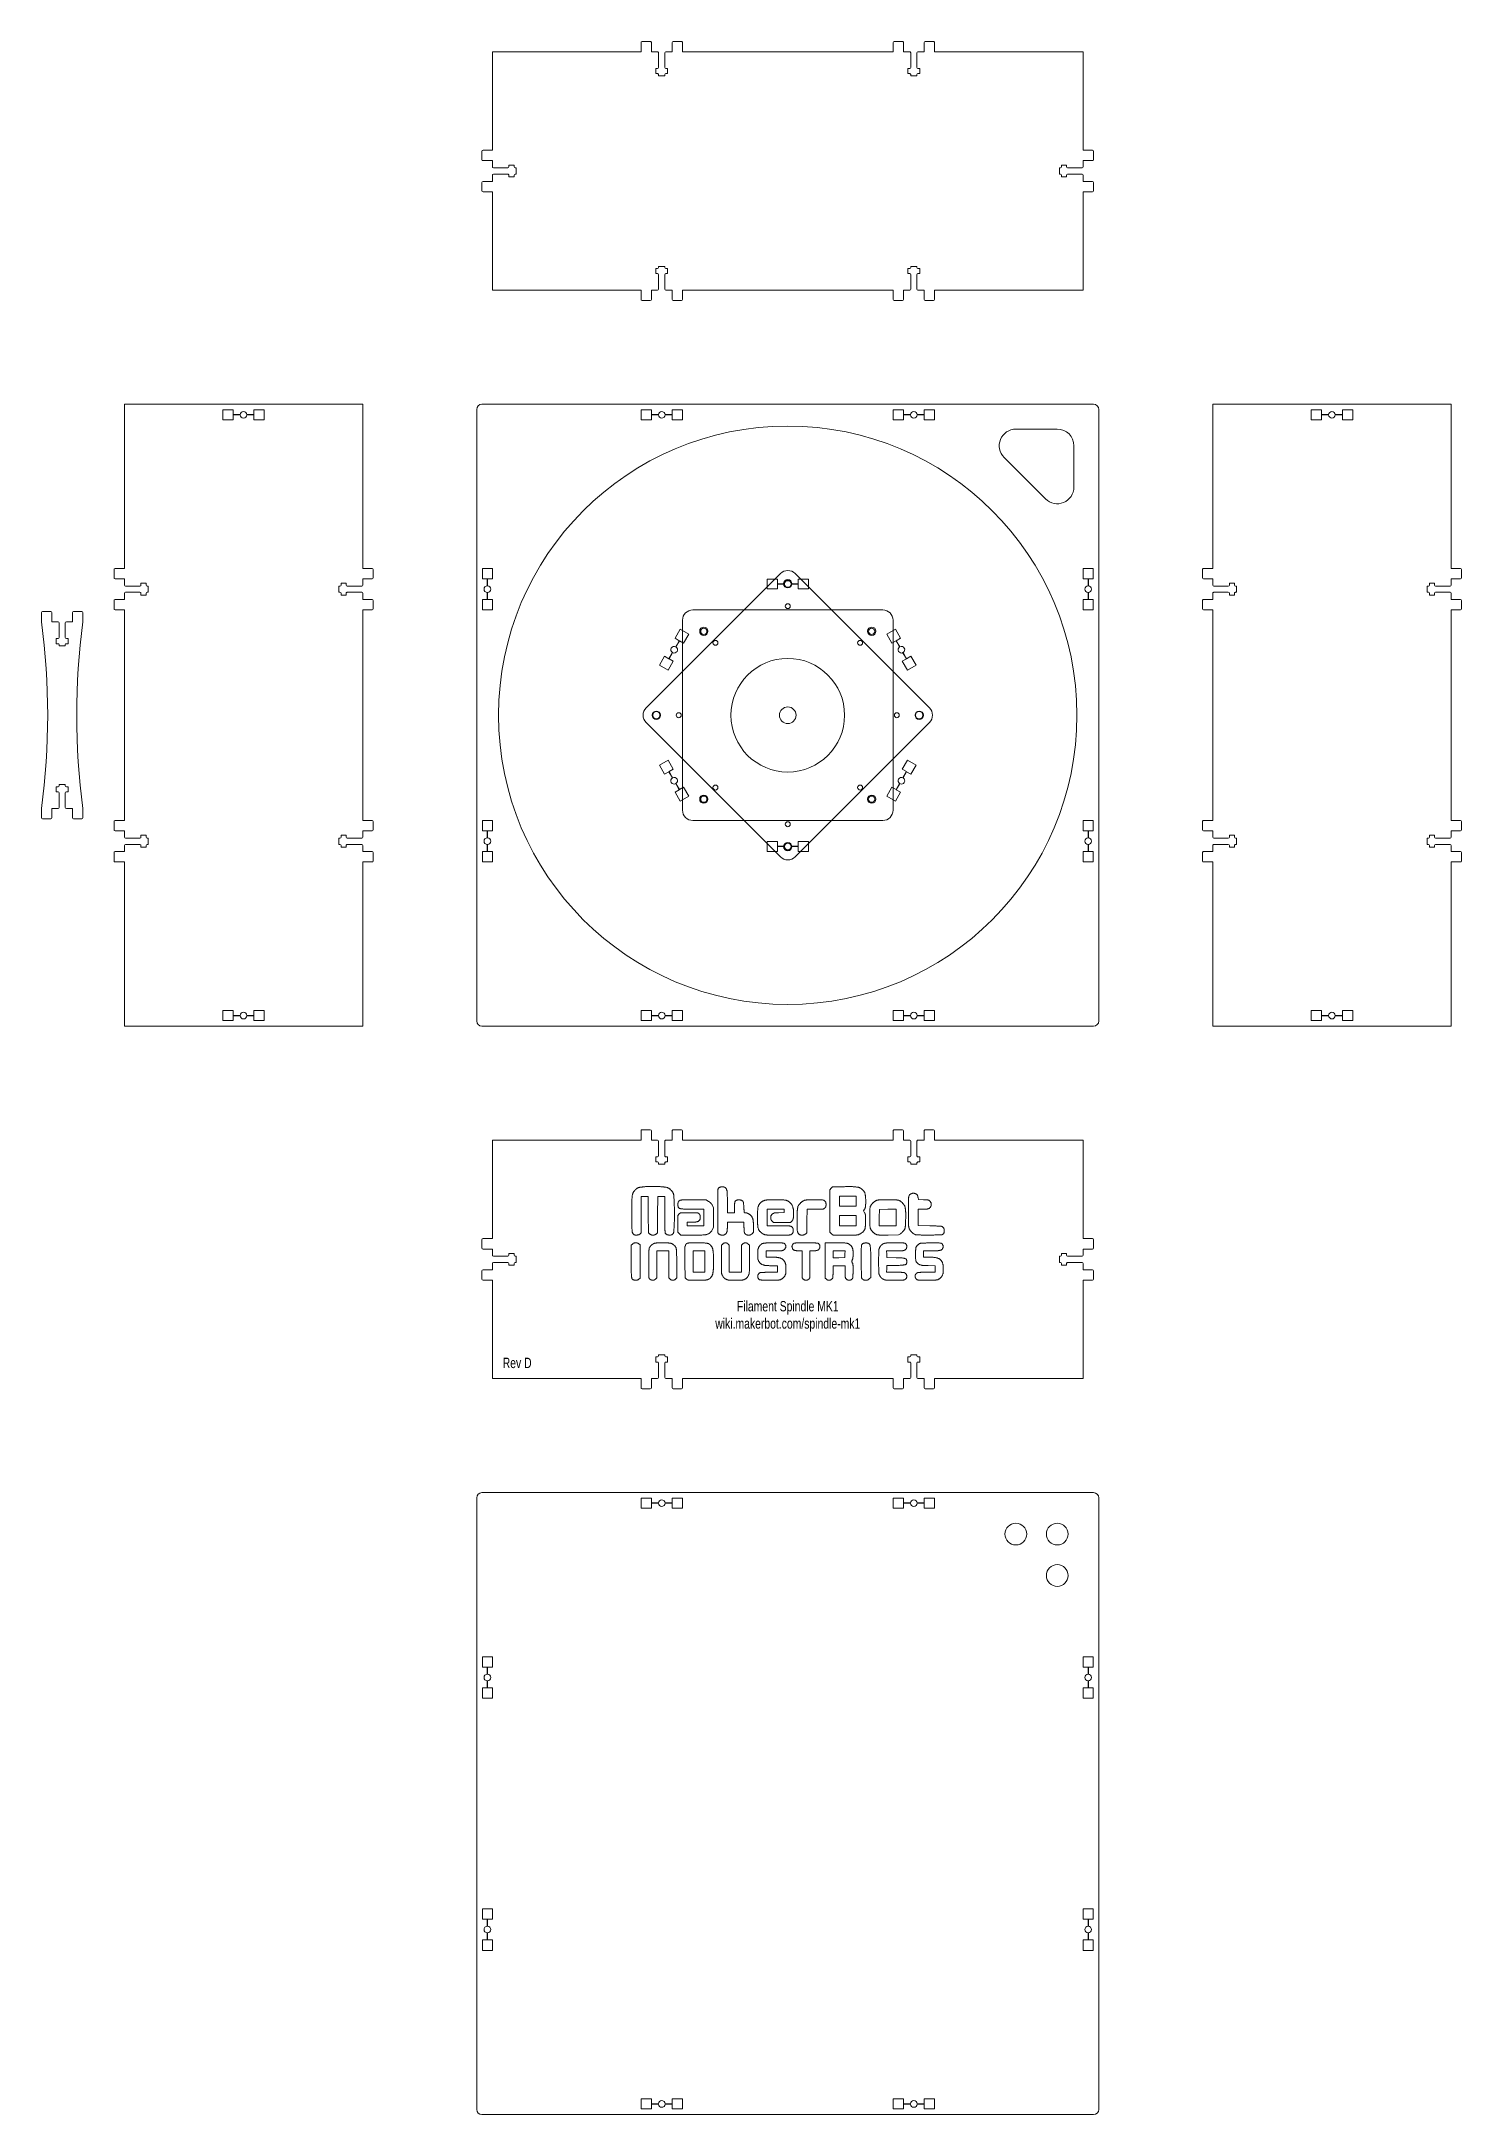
# Model space of a CAD drawing. Header units: millimetres. Extents: x -360 to 325, y -675 to 325.
import ezdxf

# ---------------------------------------------------------------- set-up
doc = ezdxf.new("R2010")
doc.units = ezdxf.units.MM
doc.layers.get('0').update_dxf_attribs({"linetype": 'CONTINUOUS', "lineweight": 0, "true_color": 0x000000})
for name, color, linetype, lineweight, true_color in [('Back', 7, 'CONTINUOUS', 0, 0x000000), ('Bottom', 7, 'CONTINUOUS', 0, 0x000000), ('Bottom Flange', 7, 'CONTINUOUS', 0, 0x000000), ('Etch', 1, 'CONTINUOUS', 0, 0xff0000), ('Front', 7, 'CONTINUOUS', 0, 0x000000), ('Left', 7, 'CONTINUOUS', 0, 0x000000), ('Right', 7, 'CONTINUOUS', 0, 0x000000), ('Spoke', 7, 'CONTINUOUS', 0, 0x000000), ('Top', 7, 'CONTINUOUS', 0, 0x000000), ('Top Flange', 7, 'CONTINUOUS', 0, 0x000000), ('Turntable - Bottom', 2, 'CONTINUOUS', 0, 0xffff00), ('Turntable - Top', 3, 'CONTINUOUS', 0, 0x00ff00)]:
    doc.layers.add(name, color=color, linetype=linetype, lineweight=lineweight, true_color=true_color)
doc.styles.get("Standard").update_dxf_attribs({"font": 'txt', "width": 0.75})

msp = doc.modelspace()

# ---------------------------------------------------------------- texts
at = {"layer": 'Etch', "char_height": 5, "width": 100}
for s, insert, attachment_point in [('Filament\\~Spindle\\~MK1\\Pwiki.makerbot.com/spindle-mk1', (0, -290), 5), ('Rev\\~D', (-137.5, -315), 7)]:
    msp.add_mtext(s, dxfattribs=dict(at, insert=insert, attachment_point=attachment_point))

# ---------------------------------------------------------------- blocks, each defined once
blk = doc.blocks.new('tabs-with-bolt-20')
for p, q in [((-2.86, 10.5), (-2, 10.5)), ((-2.86, 8), (-2.86, 10.5)), ((-1.5, 11.5), (1.5, 11.5)), ((-1.5, 11), (-1.5, 11.5)), ((1.5, 11.5), (1.5, 11)), ((2, 10.5), (2.86, 10.5)), ((2.86, 10.5), (2.86, 8)), ((-10, -4.5), (-10, 0)), ((-5, 0), (-5, -4.5)), ((-2, 0), (-5, 0)), ((-2, 8), (-2.86, 8)), ((-1.5, 0.5), (-1.5, 7.5)), ((1.5, 7.5), (1.5, 0.5)), ((2.86, 8), (2, 8)), ((2, 0), (5, 0)), ((-5.5, -5), (-9.5, -5)), ((5, 0), (5, -4.5)), ((5.5, -5), (9.5, -5)), ((10, -4.5), (10, 0))]:
    blk.add_line(p, q)
for centre, start, end in [((-2, 11), 270, 0), ((2, 11), 180, 270), ((-2, 7.5), 360, 90), ((-2, 0.5), 270, 0), ((2, 7.5), 90, 180), ((2, 0.5), 180, 270), ((-9.5, -4.5), 180, 270), ((-5.5, -4.5), 270, 0), ((5.5, -4.5), 180, 270), ((9.5, -4.5), 270, 0)]:
    blk.add_arc(centre, 0.5, start, end)
blk = doc.blocks.new('holes-20')
for p, q in [((-10, 0), (-5, 0)), ((-10, 0), (-10, -4.8)), ((-5, 0), (-5, -2.4)), ((-10, -4.8), (-5, -4.8)), ((-5, -2.4), (-1.6, -2.4)), ((-5, -2.5), (-1.6, -2.5)), ((-5, -2.5), (-5, -4.8)), ((1.6, -2.4), (5, -2.4)), ((1.6, -2.5), (5, -2.5)), ((5, 0), (5, -2.4)), ((5, 0), (10, 0)), ((5, -2.5), (5, -4.8)), ((5, -4.8), (10, -4.8)), ((10, 0), (10, -4.8))]:
    blk.add_line(p, q)
for start, end in [(2.3283, 177.6717), (182.3283, 357.6717)]:
    blk.add_arc((0, -2.4), 1.6, start, end)

# ---------------------------------------------------------------- linework, layer by layer
at = {"layer": 'Back'}
for p, q in [((-142.5, 272.5), (-142.5, 320)), ((-70.8, 320), (-142.5, 320)), ((-50.8, 320), (50.8, 320)), ((142.5, 320), (70.8, 320)), ((142.5, 272.5), (142.5, 320)), ((-142.5, 205), (-142.5, 252.5)), ((142.5, 205), (142.5, 252.5)), ((-142.5, 205), (-70.8, 205)), ((50.8, 205), (-50.8, 205)), ((70.8, 205), (142.5, 205))]:
    msp.add_line(p, q, dxfattribs=at)
at = {"layer": 'Bottom'}
for p, q in [((147.5, 150), (-147.5, 150)), ((-150, 147.5), (-150, -147.5)), ((150, -147.5), (150, 147.5)), ((110, 138), (130, 138)), ((138, 130), (138, 110)), ((124.3, 104.3), (104.3, 124.3)), ((-147.5, -150), (147.5, -150))]:
    msp.add_line(p, q, dxfattribs=at)
for centre in [(0, 63.4), (-63.4, 0), (63.4, 0), (0, -63.4)]:
    msp.add_circle(centre, 1.75, dxfattribs=at)
for centre, radius, start, end in [((-147.5, 147.5), 2.5, 90, 180), ((147.5, 147.5), 2.5, 0, 90), ((110, 130), 8, 90, 225), ((130, 130), 8, 0, 90), ((130, 110), 8, 225, 0), ((-147.5, -147.5), 2.5, 180, 270), ((147.5, -147.5), 2.5, 270, 0)]:
    msp.add_arc(centre, radius, start, end, dxfattribs=at)
at = {"layer": 'Bottom Flange'}
for centre, radius in [((0, 0), 139.5), ((-40.5, 40.5), 1.5), ((40.5, 40.5), 1.5), ((0, 0), 4), ((-40.5, -40.5), 1.5), ((40.5, -40.5), 1.5)]:
    msp.add_circle(centre, radius, dxfattribs=at)
at = {"layer": 'Etch'}
for p, q in [((-74.4, -229.9), (-74.3, -229.8)), ((-74.4, -230), (-74.4, -229.9)), ((-74.3, -229.8), (-74.1, -229.6)), ((-74.1, -229.6), (-74, -229.5)), ((-74, -229.5), (-73.9, -229.3)), ((-73.9, -229.3), (-73.8, -229.2)), ((-73.8, -229.2), (-73.6, -229)), ((-73.6, -229), (-73.5, -228.9)), ((-73.5, -228.9), (-73.4, -228.8)), ((-73.4, -228.8), (-73.2, -228.6)), ((-73.2, -228.6), (-73.1, -228.5)), ((-73.1, -228.5), (-72.9, -228.4)), ((-72.9, -228.4), (-72.8, -228.3)), ((-72.8, -228.3), (-72.6, -228.2)), ((-72.6, -228.2), (-72.5, -228.1)), ((-72.5, -228.1), (-72.3, -228)), ((-72.3, -228), (-72.1, -228)), ((-72.1, -228), (-72, -227.9)), ((-72, -227.9), (-71.8, -227.8)), ((-71.8, -227.8), (-71.6, -227.8)), ((-71.6, -227.8), (-71.3, -227.7)), ((-71.3, -227.7), (-71.1, -227.7)), ((-71.1, -227.7), (-70.9, -227.6)), ((-70.9, -227.6), (-70.6, -227.6)), ((-70.6, -227.6), (-70.3, -227.6)), ((-70.3, -227.6), (-70, -227.5)), ((-70, -227.5), (-69.7, -227.5)), ((-69.7, -227.5), (-69.3, -227.5)), ((-69.3, -227.5), (-69, -227.5)), ((-69, -227.5), (-68.6, -227.4)), ((-68.6, -227.4), (-68.1, -227.4)), ((-68.1, -227.4), (-67.7, -227.4)), ((-67.7, -227.4), (-67.2, -227.4)), ((-67.2, -227.4), (-66.7, -227.4)), ((-66.7, -227.4), (-66.2, -227.4)), ((-66.2, -227.4), (-65.6, -227.4)), ((-65.6, -227.4), (-65, -227.4)), ((-65, -227.4), (-64.4, -227.4)), ((-64.4, -227.4), (-63.9, -227.4)), ((-63.9, -227.4), (-63.3, -227.4)), ((-63.3, -227.4), (-62.9, -227.4)), ((-62.9, -227.4), (-62.4, -227.4)), ((-62.4, -227.4), (-62, -227.4)), ((-62, -227.4), (-61.5, -227.4)), ((-61.5, -227.4), (-61.2, -227.5)), ((-61.2, -227.5), (-60.8, -227.5)), ((-60.8, -227.5), (-60.5, -227.5)), ((-60.5, -227.5), (-60.1, -227.5)), ((-60.1, -227.5), (-59.8, -227.5)), ((-59.8, -227.5), (-59.6, -227.6)), ((-59.6, -227.6), (-59.3, -227.6)), ((-59.3, -227.6), (-59, -227.7)), ((-59, -227.7), (-58.8, -227.7)), ((-58.8, -227.7), (-58.6, -227.7)), ((-58.6, -227.7), (-58.4, -227.8)), ((-58.4, -227.8), (-58.2, -227.9)), ((-58.2, -227.9), (-58, -227.9)), ((-58, -227.9), (-57.8, -228)), ((-57.8, -228), (-57.7, -228.1)), ((-57.7, -228.1), (-57.5, -228.1)), ((-57.5, -228.1), (-57.4, -228.2)), ((-57.4, -228.2), (-57.2, -228.3)), ((-57.2, -228.3), (-57.1, -228.4)), ((-57.1, -228.4), (-56.9, -228.5)), ((-56.9, -228.5), (-56.8, -228.6)), ((-56.8, -228.6), (-56.7, -228.8)), ((-56.7, -228.8), (-56.5, -228.9)), ((-56.5, -228.9), (-56.4, -229)), ((-56.4, -229), (-56.2, -229.2)), ((-56.2, -229.2), (-56.1, -229.3)), ((-56.1, -229.3), (-56, -229.4)), ((-56, -229.4), (-55.9, -229.6)), ((-55.9, -229.6), (-55.7, -229.7)), ((-55.7, -229.7), (-55.6, -229.9)), ((-55.6, -229.9), (-55.5, -230)), ((-33.8, -229.7), (-33.7, -229.5)), ((-33.8, -230), (-33.8, -229.7)), ((-33.8, -230.3), (-33.8, -230)), ((-33.7, -228.8), (-33.6, -228.7)), ((-33.7, -229), (-33.7, -228.8)), ((-33.7, -229.1), (-33.7, -229)), ((-33.7, -229.3), (-33.7, -229.1)), ((-33.7, -229.5), (-33.7, -229.3)), ((-33.6, -228.5), (-33.6, -228.4)), ((-33.6, -228.4), (-33.5, -228.4)), ((-33.6, -228.6), (-33.6, -228.5)), ((-33.6, -228.7), (-33.6, -228.6)), ((-33.5, -228.3), (-33.4, -228.2)), ((-33.5, -228.4), (-33.5, -228.3)), ((-33.5, -228.3), (-33.5, -228.3)), ((-33.4, -228.2), (-33.3, -228.1)), ((-33.4, -228.2), (-33.4, -228.2)), ((-33.3, -228.1), (-33.2, -228)), ((-33.2, -228), (-33.1, -227.9)), ((-33.2, -228), (-33.2, -228)), ((-33.1, -227.9), (-33, -227.9)), ((-33, -227.9), (-32.9, -227.8)), ((-32.9, -227.8), (-32.8, -227.7)), ((-32.9, -227.8), (-32.9, -227.8)), ((-32.8, -227.7), (-32.7, -227.7)), ((-32.7, -227.7), (-32.6, -227.6)), ((-32.6, -227.6), (-32.5, -227.6)), ((-32.5, -227.6), (-32.4, -227.6)), ((-32.4, -227.6), (-32.3, -227.5)), ((-32.3, -227.5), (-32.2, -227.5)), ((-32.2, -227.5), (-32.1, -227.5)), ((-32.1, -227.5), (-32, -227.5)), ((-32, -227.5), (-31.9, -227.5)), ((-31.9, -227.5), (-31.8, -227.5)), ((-31.8, -227.5), (-31.7, -227.5)), ((-31.7, -227.5), (-31.6, -227.5)), ((-31.6, -227.5), (-31.5, -227.5)), ((-31.5, -227.5), (-31.4, -227.5)), ((-31.4, -227.5), (-31.3, -227.5)), ((-31.3, -227.5), (-31.1, -227.5)), ((-31.1, -227.5), (-31, -227.5)), ((-31, -227.5), (-30.9, -227.5)), ((-30.9, -227.5), (-30.8, -227.6)), ((-30.8, -227.6), (-30.7, -227.6)), ((-30.7, -227.6), (-30.6, -227.6)), ((-30.6, -227.6), (-30.5, -227.7)), ((-30.5, -227.7), (-30.4, -227.7)), ((-30.4, -227.7), (-30.3, -227.8)), ((-30.3, -227.8), (-30.2, -227.8)), ((-30.2, -227.8), (-30.1, -227.9)), ((-30.1, -227.9), (-30, -228)), ((-30, -228), (-30, -228)), ((-30, -228), (-29.9, -228.1)), ((-29.9, -228.1), (-29.8, -228.2)), ((-29.8, -228.2), (-29.7, -228.3)), ((-29.7, -228.3), (-29.7, -228.4)), ((-29.7, -228.4), (-29.6, -228.5)), ((-29.6, -228.5), (-29.6, -228.6)), ((-29.6, -228.6), (-29.5, -228.8)), ((-29.5, -228.8), (-29.5, -228.9)), ((-29.5, -228.9), (-29.4, -229.1)), ((-29.4, -229.1), (-29.4, -229.3)), ((-29.4, -229.3), (-29.3, -229.5)), ((-29.3, -229.5), (-29.3, -229.7)), ((-29.3, -229.7), (-29.3, -229.9)), ((-29.3, -229.9), (-29.2, -230.2)), ((20.3, -228.9), (21, -228.2)), ((20.3, -239.1), (20.3, -228.9)), ((21, -228.2), (21.6, -227.5)), ((21.6, -227.5), (27.3, -227.5)), ((27.3, -227.5), (27.9, -227.4)), ((27.9, -227.4), (28.5, -227.4)), ((28.5, -227.4), (29, -227.4)), ((29, -227.4), (29.5, -227.4)), ((29.5, -227.4), (30, -227.4)), ((30, -227.4), (30.4, -227.4)), ((30.4, -227.4), (30.8, -227.4)), ((30.8, -227.4), (31.2, -227.4)), ((31.2, -227.4), (31.6, -227.5)), ((31.6, -227.5), (31.9, -227.5)), ((31.9, -227.5), (32.2, -227.5)), ((32.2, -227.5), (32.5, -227.5)), ((32.5, -227.5), (32.8, -227.5)), ((32.8, -227.5), (33.1, -227.6)), ((33.1, -227.6), (33.3, -227.6)), ((33.3, -227.6), (33.6, -227.6)), ((33.6, -227.6), (33.8, -227.7)), ((33.8, -227.7), (34, -227.7)), ((34, -227.7), (34.1, -227.7)), ((34.1, -227.7), (34.3, -227.8)), ((34.3, -227.8), (34.5, -227.9)), ((34.5, -227.9), (34.6, -227.9)), ((34.6, -227.9), (34.8, -228)), ((34.8, -228), (34.9, -228.1)), ((34.9, -228.1), (35.1, -228.1)), ((35.1, -228.1), (35.2, -228.2)), ((35.2, -228.2), (35.3, -228.3)), ((35.3, -228.3), (35.5, -228.4)), ((35.5, -228.4), (35.6, -228.5)), ((35.6, -228.5), (35.7, -228.6)), ((35.7, -228.6), (35.9, -228.8)), ((35.9, -228.8), (36, -228.9)), ((36, -228.9), (36.1, -229)), ((36.1, -229), (36.3, -229.1)), ((36.3, -229.1), (36.4, -229.2)), ((36.4, -229.2), (36.5, -229.4)), ((36.5, -229.4), (36.6, -229.5)), ((36.6, -229.5), (36.7, -229.6)), ((36.7, -229.6), (36.8, -229.7)), ((36.8, -229.7), (36.9, -229.8)), ((36.9, -229.8), (36.9, -230)), ((36.9, -230), (37, -230.1)), ((-75.3, -236.2), (-75.2, -235.6)), ((-75.3, -236.9), (-75.3, -236.2)), ((-75.3, -237.5), (-75.3, -236.9)), ((-75.3, -238.3), (-75.3, -237.5)), ((-75.3, -239), (-75.3, -238.3)), ((-75.3, -239.8), (-75.3, -239)), ((-75.3, -240.7), (-75.3, -239.8)), ((-75.2, -233.3), (-75.1, -232.9)), ((-75.2, -233.7), (-75.2, -233.3)), ((-75.2, -234.1), (-75.2, -233.7)), ((-75.2, -234.6), (-75.2, -234.1)), ((-75.2, -235.1), (-75.2, -234.6)), ((-75.2, -235.6), (-75.2, -235.1)), ((-75.1, -232.2), (-75, -231.9)), ((-75.1, -232.5), (-75.1, -232.2)), ((-75.1, -232.9), (-75.1, -232.5)), ((-75, -231.6), (-74.9, -231.4)), ((-75, -231.9), (-75, -231.6)), ((-74.9, -231.1), (-74.8, -230.9)), ((-74.9, -231.4), (-74.9, -231.1)), ((-74.8, -230.7), (-74.7, -230.5)), ((-74.8, -230.9), (-74.8, -230.7)), ((-74.7, -230.5), (-74.6, -230.4)), ((-74.6, -230.4), (-74.5, -230.2)), ((-74.5, -230.2), (-74.4, -230)), ((-69, -232.2), (-70.7, -232.2)), ((-70.7, -232.2), (-70.7, -240.8)), ((-67.3, -232.2), (-69, -232.2)), ((-67.3, -241), (-67.3, -232.2)), ((-62.7, -232.2), (-62.8, -241)), ((-61, -232.2), (-62.7, -232.2)), ((-59.3, -232.2), (-61, -232.2)), ((-59.3, -240.8), (-59.3, -232.2)), ((-55.5, -230), (-55.4, -230.2)), ((-55.4, -230.2), (-55.4, -230.4)), ((-55.4, -230.4), (-55.3, -230.5)), ((-55.3, -230.5), (-55.2, -230.7)), ((-55.2, -230.7), (-55.2, -230.9)), ((-55.2, -230.9), (-55.1, -231.2)), ((-55.1, -231.2), (-55, -231.4)), ((-55, -231.4), (-55, -231.7)), ((-55, -231.7), (-55, -232)), ((-55, -232), (-54.9, -232.3)), ((-54.9, -232.3), (-54.9, -232.6)), ((-54.9, -232.6), (-54.9, -233)), ((-54.9, -233), (-54.8, -233.4)), ((-54.8, -233.4), (-54.8, -233.9)), ((-54.8, -233.9), (-54.8, -234.3)), ((-54.8, -234.3), (-54.8, -234.8)), ((-54.8, -234.8), (-54.8, -235.4)), ((-54.8, -235.4), (-54.8, -236)), ((-54.8, -236), (-54.8, -236.6)), ((-54.8, -236.6), (-54.7, -237.3)), ((-54.7, -237.3), (-54.7, -238)), ((-54.7, -238), (-54.7, -238.8)), ((-54.7, -238.8), (-54.7, -239.6)), ((-54.7, -239.6), (-54.7, -240.5)), ((-53, -235.4), (-52.9, -235.3)), ((-53, -235.5), (-53, -235.4)), ((-53, -235.6), (-53, -235.5)), ((-53, -235.7), (-53, -235.6)), ((-53, -235.8), (-53, -235.7)), ((-53, -235.9), (-53, -235.8)), ((-53, -235.8), (-53, -235.8)), ((-53, -236), (-53, -235.9)), ((-53, -236.1), (-53, -236)), ((-53, -236.2), (-53, -236.1)), ((-53, -236.3), (-53, -236.2)), ((-53, -236.4), (-53, -236.3)), ((-53, -236.5), (-53, -236.4)), ((-53, -236.6), (-53, -236.5)), ((-53, -236.7), (-53, -236.6)), ((-52.9, -236.8), (-53, -236.7)), ((-52.9, -235.1), (-52.8, -235)), ((-52.9, -235.2), (-52.9, -235.1)), ((-52.9, -235.3), (-52.9, -235.2)), ((-52.9, -236.9), (-52.9, -236.8)), ((-52.9, -237), (-52.9, -236.9)), ((-52.9, -237.1), (-52.9, -237)), ((-52.8, -237.2), (-52.9, -237.1)), ((-52.8, -234.8), (-52.7, -234.7)), ((-52.8, -234.9), (-52.8, -234.8)), ((-52.8, -235), (-52.8, -234.9)), ((-52.8, -237.3), (-52.8, -237.2)), ((-52.8, -237.2), (-52.8, -237.2)), ((-52.7, -237.4), (-52.8, -237.3)), ((-52.7, -234.6), (-52.6, -234.5)), ((-52.7, -234.7), (-52.7, -234.6)), ((-52.7, -237.5), (-52.7, -237.4)), ((-52.6, -237.5), (-52.7, -237.5)), ((-52.6, -234.5), (-52.6, -234.4)), ((-52.6, -234.4), (-52.5, -234.4)), ((-52.6, -237.6), (-52.6, -237.5)), ((-52.5, -237.6), (-52.6, -237.6)), ((-52.5, -234.4), (-52.4, -234.3)), ((-52.5, -237.7), (-52.5, -237.6)), ((-52.4, -237.8), (-52.5, -237.7)), ((-52.5, -237.7), (-52.5, -237.7)), ((-52.4, -234.3), (-52.4, -234.2)), ((-52.4, -234.2), (-52.3, -234.2)), ((-52.3, -237.9), (-52.4, -237.8)), ((-52.4, -237.8), (-52.4, -237.8)), ((-52.4, -240.6), (-51.7, -240)), ((-52.3, -234.2), (-52.2, -234.1)), ((-52.2, -237.9), (-52.3, -237.9)), ((-52.3, -237.9), (-52.3, -237.9)), ((-52.2, -234.1), (-52.1, -234.1)), ((-52.1, -238), (-52.2, -237.9)), ((-52.1, -234.1), (-51.9, -234)), ((-52, -238), (-52.1, -238)), ((-52.1, -238), (-52.1, -238)), ((-51.9, -238), (-52, -238)), ((-51.9, -234), (-51.8, -234)), ((-51.8, -238), (-51.9, -238)), ((-51.8, -234), (-51.7, -233.9)), ((-51.7, -238.1), (-51.8, -238)), ((-51.7, -233.9), (-51.5, -233.9)), ((-51.5, -238.1), (-51.7, -238.1)), ((-51.7, -240), (-47.6, -240)), ((-51.5, -233.9), (-51.3, -233.9)), ((-51.4, -238.1), (-51.5, -238.1)), ((-51.2, -238.1), (-51.4, -238.1)), ((-51.3, -233.9), (-51.1, -233.8)), ((-51, -238.1), (-51.2, -238.1)), ((-51.1, -233.8), (-50.9, -233.8)), ((-50.8, -238.1), (-51, -238.1)), ((-50.9, -233.8), (-50.7, -233.8)), ((-50.6, -238.1), (-50.8, -238.1)), ((-50.7, -233.8), (-50.4, -233.8)), ((-50.3, -238.2), (-50.6, -238.1)), ((-50.4, -233.8), (-50.1, -233.7)), ((-50, -238.2), (-50.3, -238.2)), ((-50.1, -233.7), (-49.8, -233.7)), ((-49.7, -238.2), (-50, -238.2)), ((-49.8, -233.7), (-49.5, -233.7)), ((-49.4, -238.2), (-49.7, -238.2)), ((-49.5, -233.7), (-49.1, -233.7)), ((-49.1, -238.2), (-49.4, -238.2)), ((-49.1, -233.7), (-48.8, -233.7)), ((-48.7, -238.2), (-49.1, -238.2)), ((-48.8, -233.7), (-48.4, -233.7)), ((-48.3, -238.2), (-48.7, -238.2)), ((-48.4, -233.7), (-47.9, -233.7)), ((-47.8, -238.2), (-48.3, -238.2)), ((-47.9, -233.7), (-47.5, -233.7)), ((-47.4, -238.2), (-47.8, -238.2)), ((-47.6, -240), (-47.2, -240)), ((-47.5, -233.7), (-47, -233.7)), ((-46.8, -238.2), (-47.4, -238.2)), ((-47.2, -240), (-46.8, -240)), ((-47, -233.7), (-46.4, -233.7)), ((-46.3, -238.2), (-46.8, -238.2)), ((-46.8, -240), (-46.5, -240)), ((-46.5, -240), (-46.1, -240)), ((-46.4, -233.7), (-45.9, -233.7)), ((-40.5, -238.3), (-46.3, -238.2)), ((-46.1, -240), (-45.9, -240)), ((-45.9, -233.7), (-45.3, -233.7)), ((-45.9, -240), (-45.6, -240)), ((-45.6, -240), (-45.3, -240)), ((-45.3, -233.7), (-39.4, -233.8)), ((-45.3, -240), (-45.1, -240)), ((-45.1, -240), (-44.9, -240)), ((-44.9, -240), (-44.7, -240)), ((-44.7, -240), (-44.5, -240)), ((-44.5, -240), (-44.3, -240)), ((-40.5, -242.3), (-40.5, -238.3)), ((-39.4, -233.8), (-38.3, -234.5)), ((-38.3, -234.5), (-38.2, -234.5)), ((-38.2, -234.5), (-38.1, -234.6)), ((-38.1, -234.6), (-38, -234.6)), ((-38, -234.6), (-38, -234.7)), ((-38, -234.7), (-37.9, -234.7)), ((-37.9, -234.7), (-37.8, -234.8)), ((-37.8, -234.8), (-37.8, -234.8)), ((-37.8, -234.8), (-37.7, -234.9)), ((-37.7, -234.9), (-37.6, -234.9)), ((-37.6, -234.9), (-37.6, -235)), ((-37.6, -235), (-37.5, -235)), ((-37.5, -235), (-37.4, -235.1)), ((-37.4, -235.1), (-37.4, -235.1)), ((-37.4, -235.1), (-37.3, -235.2)), ((-37.3, -235.2), (-37.3, -235.2)), ((-37.3, -235.2), (-37.2, -235.3)), ((-37.2, -235.3), (-37.1, -235.4)), ((-37.1, -235.4), (-37.1, -235.4)), ((-37.1, -235.4), (-37, -235.5)), ((-37, -235.5), (-37, -235.5)), ((-37, -235.5), (-36.9, -235.6)), ((-36.9, -235.6), (-36.9, -235.7)), ((-36.9, -235.7), (-36.8, -235.7)), ((-36.8, -235.7), (-36.8, -235.8)), ((-36.8, -235.8), (-36.7, -235.9)), ((-36.7, -235.9), (-36.7, -235.9)), ((-36.7, -235.9), (-36.6, -236)), ((-36.6, -236), (-36.6, -236.1)), ((-36.6, -236.1), (-36.5, -236.1)), ((-36.5, -236.1), (-36.5, -236.2)), ((-36.5, -236.2), (-36.4, -236.3)), ((-36.4, -236.3), (-35.8, -237.4)), ((-35.8, -237.4), (-35.8, -242.3)), ((-33.8, -230.6), (-33.8, -230.3)), ((-33.8, -230.9), (-33.8, -230.6)), ((-33.8, -231.3), (-33.8, -230.9)), ((-33.8, -231.7), (-33.8, -231.3)), ((-33.8, -232.1), (-33.8, -231.7)), ((-33.8, -232.6), (-33.8, -232.1)), ((-33.8, -233.2), (-33.8, -232.6)), ((-33.8, -233.8), (-33.8, -233.2)), ((-33.8, -234.4), (-33.8, -233.8)), ((-33.8, -235), (-33.8, -234.4)), ((-33.8, -235.8), (-33.8, -235)), ((-33.8, -236.5), (-33.8, -235.8)), ((-33.8, -237.4), (-33.8, -236.5)), ((-33.8, -238.2), (-33.8, -237.4)), ((-33.8, -239.2), (-33.8, -238.2)), ((-33.8, -249.7), (-33.8, -239.2)), ((-29.2, -230.2), (-29.2, -230.4)), ((-29.2, -230.4), (-29.2, -230.7)), ((-29.2, -230.7), (-29.2, -231)), ((-29.2, -231), (-29.2, -231.4)), ((-29.2, -231.4), (-29.2, -231.7)), ((-29.2, -231.7), (-29.2, -232.1)), ((-29.2, -232.1), (-29.1, -232.5)), ((-29.1, -232.5), (-29.1, -232.9)), ((-29.1, -232.9), (-29.1, -233.4)), ((-29.1, -233.4), (-29.1, -233.9)), ((-29.1, -233.9), (-29.1, -234.4)), ((-29.1, -234.4), (-29.1, -235)), ((-29.1, -235), (-29.1, -240)), ((-29.1, -240), (-27.4, -240)), ((-27.4, -240), (-25.7, -240)), ((-25.7, -235.5), (-25.6, -235.4)), ((-25.7, -235.6), (-25.7, -235.5)), ((-25.7, -235.5), (-25.7, -235.5)), ((-25.7, -235.7), (-25.7, -235.6)), ((-25.7, -235.8), (-25.7, -235.7)), ((-25.7, -236), (-25.7, -235.8)), ((-25.7, -236.1), (-25.7, -236)), ((-25.7, -236.2), (-25.7, -236.1)), ((-25.7, -236.3), (-25.7, -236.2)), ((-25.7, -236.4), (-25.7, -236.3)), ((-25.7, -236.5), (-25.7, -236.4)), ((-25.7, -236.6), (-25.7, -236.5)), ((-25.7, -236.8), (-25.7, -236.6)), ((-25.7, -236.9), (-25.7, -236.8)), ((-25.7, -237), (-25.7, -236.9)), ((-25.7, -237.2), (-25.7, -237)), ((-25.7, -237.3), (-25.7, -237.2)), ((-25.7, -237.4), (-25.7, -237.3)), ((-25.7, -237.5), (-25.7, -237.4)), ((-25.7, -240), (-25.7, -237.5)), ((-25.6, -234.9), (-25.6, -234.8)), ((-25.6, -234.8), (-25.5, -234.8)), ((-25.6, -235), (-25.6, -234.9)), ((-25.6, -234.9), (-25.6, -234.9)), ((-25.6, -235.1), (-25.6, -235)), ((-25.6, -235), (-25.6, -235)), ((-25.6, -235.2), (-25.6, -235.1)), ((-25.6, -235.3), (-25.6, -235.2)), ((-25.6, -235.4), (-25.6, -235.3)), ((-25.5, -234.7), (-25.4, -234.6)), ((-25.5, -234.8), (-25.5, -234.7)), ((-25.5, -234.7), (-25.5, -234.7)), ((-25.5, -234.7), (-25.5, -234.7)), ((-25.4, -234.5), (-25.3, -234.4)), ((-25.4, -234.6), (-25.4, -234.5)), ((-25.3, -234.4), (-25.2, -234.3)), ((-25.2, -234.3), (-25.1, -234.2)), ((-25.1, -234.2), (-25, -234.1)), ((-25, -234.1), (-24.9, -234.1)), ((-24.9, -234.1), (-24.8, -234)), ((-24.8, -234), (-24.6, -234)), ((-24.6, -234), (-24.5, -233.9)), ((-24.5, -233.9), (-24.4, -233.9)), ((-24.4, -233.9), (-24.2, -233.8)), ((-24.2, -233.8), (-24.1, -233.8)), ((-24.1, -233.8), (-24, -233.8)), ((-24, -233.8), (-23.8, -233.8)), ((-23.8, -233.8), (-23.7, -233.8)), ((-23.7, -233.8), (-23.5, -233.8)), ((-23.5, -233.8), (-23.4, -233.8)), ((-23.4, -233.8), (-23.2, -233.8)), ((-23.2, -233.8), (-23.1, -233.8)), ((-23.1, -233.8), (-22.9, -233.8)), ((-22.9, -233.8), (-22.8, -233.9)), ((-22.8, -233.9), (-22.7, -233.9)), ((-22.7, -233.9), (-22.5, -233.9)), ((-22.5, -233.9), (-22.4, -234)), ((-22.4, -234), (-22.3, -234)), ((-22.3, -234), (-22.1, -234.1)), ((-22.1, -234.1), (-22, -234.2)), ((-22, -234.2), (-21.9, -234.3)), ((-21.9, -234.3), (-21.8, -234.3)), ((-21.8, -234.3), (-21.7, -234.4)), ((-21.7, -234.4), (-21.7, -234.5)), ((-21.7, -234.5), (-21.7, -234.5)), ((-21.7, -234.5), (-21.6, -234.6)), ((-21.6, -234.6), (-21.6, -234.6)), ((-21.6, -234.6), (-21.6, -234.7)), ((-21.6, -234.7), (-21.5, -234.7)), ((-21.5, -234.7), (-21.5, -234.8)), ((-21.5, -234.8), (-21.5, -234.8)), ((-21.5, -234.8), (-21.5, -234.9)), ((-21.5, -234.9), (-21.4, -234.9)), ((-21.4, -234.9), (-21.4, -235)), ((-21.4, -235), (-21.4, -235.1)), ((-21.4, -235.1), (-21.4, -235.1)), ((-21.4, -235.1), (-21.4, -235.2)), ((-21.4, -235.2), (-21.4, -235.3)), ((-21.4, -235.3), (-21.3, -235.4)), ((-21.3, -235.4), (-21.3, -235.5)), ((-21.3, -235.5), (-21.3, -235.6)), ((-21.3, -235.6), (-21.3, -235.7)), ((-21.3, -235.7), (-21.3, -235.8)), ((-21.3, -235.8), (-21.3, -235.9)), ((-21.3, -235.9), (-21.3, -236)), ((-21.3, -236), (-21.3, -236.1)), ((-21.3, -236.1), (-21.2, -236.3)), ((-21.2, -236.3), (-21.2, -236.4)), ((-21.2, -236.4), (-21.2, -236.6)), ((-21.2, -236.6), (-21.2, -236.7)), ((-21.2, -236.7), (-21.2, -236.9)), ((-21.2, -236.9), (-21.2, -237.1)), ((-21.2, -237.1), (-21.2, -237.3)), ((-21.2, -237.3), (-21.2, -237.5)), ((-21.2, -237.5), (-21.2, -237.7)), ((-21.2, -237.7), (-21.2, -237.9)), ((-21.2, -237.9), (-21.2, -238.1)), ((-21.2, -238.1), (-21.2, -238.3)), ((-21.2, -238.3), (-21.2, -238.4)), ((-21.2, -238.4), (-21.1, -238.6)), ((-21.1, -238.6), (-21.1, -238.8)), ((-21.1, -238.8), (-21.1, -238.9)), ((-21.1, -238.9), (-21.1, -239)), ((-21.1, -239), (-21.1, -239.1)), ((-21.1, -239.1), (-21.1, -239.2)), ((-21.1, -239.2), (-21.1, -239.3)), ((-21.1, -239.3), (-21.1, -239.4)), ((-21.1, -239.4), (-21.1, -239.5)), ((-21.1, -239.5), (-21.1, -239.6)), ((-21.1, -239.6), (-21, -239.6)), ((-21, -239.6), (-21, -239.7)), ((-21, -239.7), (-21, -239.7)), ((-21, -239.7), (-21, -239.8)), ((-21, -239.8), (-21, -239.8)), ((-21, -239.8), (-20.9, -239.9)), ((-20.9, -239.9), (-20.9, -239.9)), ((-20.9, -239.9), (-20.9, -239.9)), ((-20.9, -239.9), (-20.9, -239.9)), ((-20.9, -239.9), (-20.8, -239.9)), ((-20.8, -239.9), (-20.8, -240)), ((-20.8, -240), (-20.8, -240)), ((-20.8, -240), (-20.7, -240)), ((-20.7, -240), (-20.7, -240)), ((-20.7, -240), (-20.6, -240)), ((-20.6, -240), (-20.6, -240)), ((-20.6, -240), (-20.5, -240)), ((-20.5, -240), (-20.4, -240)), ((-20.4, -240), (-20.3, -240)), ((-14.6, -239.1), (-14.5, -238.8)), ((-14.6, -239.4), (-14.6, -239.1)), ((-14.6, -239.7), (-14.6, -239.4)), ((-14.6, -240.1), (-14.6, -239.7)), ((-14.5, -238), (-14.4, -237.8)), ((-14.5, -238.3), (-14.5, -238)), ((-14.5, -238.5), (-14.5, -238.3)), ((-14.5, -238.8), (-14.5, -238.5)), ((-14.4, -237.4), (-14.3, -237.2)), ((-14.4, -237.6), (-14.4, -237.4)), ((-14.4, -237.8), (-14.4, -237.6)), ((-14.3, -237), (-14.2, -236.8)), ((-14.3, -237.2), (-14.3, -237)), ((-14.2, -236.7), (-14.1, -236.5)), ((-14.2, -236.8), (-14.2, -236.7)), ((-14.1, -236.5), (-14, -236.4)), ((-14, -236.2), (-13.9, -236.1)), ((-14, -236.4), (-14, -236.2)), ((-13.9, -236.1), (-13.8, -236)), ((-13.8, -236), (-13.7, -235.8)), ((-13.7, -235.8), (-13.6, -235.7)), ((-13.6, -235.7), (-13.5, -235.6)), ((-13.5, -235.6), (-13.4, -235.5)), ((-13.4, -235.5), (-13.3, -235.3)), ((-13.3, -235.3), (-13.2, -235.2)), ((-13.2, -235.2), (-13, -235.1)), ((-13, -235.1), (-12.9, -235)), ((-12.9, -235), (-12.8, -234.9)), ((-12.8, -234.9), (-12.7, -234.8)), ((-12.7, -234.8), (-12.5, -234.7)), ((-12.5, -234.7), (-12.4, -234.6)), ((-12.4, -234.6), (-12.3, -234.5)), ((-12.3, -234.5), (-12.2, -234.4)), ((-12.2, -234.4), (-12, -234.4)), ((-12, -234.4), (-11.9, -234.3)), ((-11.9, -234.3), (-11.7, -234.2)), ((-11.7, -234.2), (-11.6, -234.2)), ((-11.6, -234.2), (-11.4, -234.1)), ((-11.4, -234.1), (-11.3, -234.1)), ((-11.3, -234.1), (-11.1, -234)), ((-11.1, -234), (-10.9, -234)), ((-10.9, -234), (-10.7, -233.9)), ((-10.7, -233.9), (-10.5, -233.9)), ((-10.5, -233.9), (-10.3, -233.9)), ((-10.3, -233.9), (-10.1, -233.8)), ((-10.1, -233.8), (-9.8, -233.8)), ((-5.9, -238.3), (-10, -238.3)), ((-10, -238.3), (-10, -242.3)), ((-9.8, -233.8), (-9.6, -233.8)), ((-9.6, -233.8), (-9.3, -233.8)), ((-9.3, -233.8), (-9, -233.7)), ((-9, -233.7), (-8.7, -233.7)), ((-8.7, -233.7), (-8.4, -233.7)), ((-8.4, -233.7), (-8.1, -233.7)), ((-8.1, -233.7), (-7.7, -233.7)), ((-7.7, -233.7), (-7.3, -233.7)), ((-7.3, -233.7), (-7, -233.7)), ((-7, -233.7), (-6.6, -233.7)), ((-6.6, -233.7), (-6.1, -233.7)), ((-6.1, -233.7), (-5.7, -233.7)), ((-1.8, -238.3), (-5.9, -238.3)), ((-5.7, -233.7), (-5.2, -233.7)), ((-5.2, -233.7), (-4.8, -233.7)), ((-4.8, -233.7), (-4.4, -233.7)), ((-4.4, -233.7), (-4, -233.7)), ((-4.4, -240), (-1.8, -239.9)), ((-4, -233.7), (-3.6, -233.7)), ((-3.6, -233.7), (-3.3, -233.7)), ((-3.3, -233.7), (-3, -233.7)), ((-3, -233.7), (-2.7, -233.8)), ((-2.7, -233.8), (-2.4, -233.8)), ((-2.4, -233.8), (-2.1, -233.8)), ((-2.1, -233.8), (-1.9, -233.8)), ((-1.9, -233.8), (-1.6, -233.9)), ((-1.8, -239.1), (-1.8, -238.3)), ((-1.8, -239.9), (-1.8, -239.1)), ((-1.6, -233.9), (-1.4, -233.9)), ((-1.4, -233.9), (-1.2, -233.9)), ((-1.2, -233.9), (-1, -234)), ((-1, -234), (-0.8, -234)), ((-0.8, -234), (-0.6, -234.1)), ((-0.6, -234.1), (-0.5, -234.1)), ((-0.5, -234.1), (-0.3, -234.2)), ((-0.3, -234.2), (-0.1, -234.3)), ((-0.1, -234.3), (0, -234.3)), ((0, -234.3), (0.2, -234.4)), ((0.2, -234.4), (0.3, -234.5)), ((0.3, -234.5), (0.4, -234.6)), ((0.4, -234.6), (0.6, -234.7)), ((0.6, -234.7), (0.7, -234.8)), ((0.7, -234.8), (0.8, -234.9)), ((0.8, -234.9), (1, -235)), ((1, -235), (1.1, -235.1)), ((1.1, -235.1), (1.2, -235.3)), ((1.2, -235.3), (1.3, -235.4)), ((1.3, -235.4), (1.5, -235.5)), ((1.5, -235.5), (1.6, -235.6)), ((1.6, -235.6), (1.7, -235.8)), ((1.7, -235.8), (1.8, -235.9)), ((1.8, -235.9), (1.9, -236)), ((1.9, -236), (1.9, -236.2)), ((1.9, -236.2), (2, -236.3)), ((2, -236.3), (2.1, -236.4)), ((2.1, -236.4), (2.2, -236.6)), ((2.2, -236.6), (2.2, -236.7)), ((2.2, -236.7), (2.3, -236.9)), ((2.3, -236.9), (2.4, -237.1)), ((2.4, -237.1), (2.4, -237.2)), ((2.4, -237.2), (2.5, -237.4)), ((2.5, -237.4), (2.5, -237.6)), ((2.5, -237.6), (2.6, -237.8)), ((2.6, -237.8), (2.6, -237.9)), ((2.6, -237.9), (2.6, -238.1)), ((2.6, -238.1), (2.7, -238.3)), ((2.7, -238.3), (2.7, -238.6)), ((2.7, -238.6), (2.7, -238.8)), ((2.7, -238.8), (2.7, -239)), ((2.7, -239), (2.7, -239.2)), ((2.7, -239.2), (2.7, -239.5)), ((2.7, -239.5), (2.8, -239.7)), ((2.8, -239.7), (2.8, -240)), ((2.8, -240), (2.8, -240.2)), ((4.6, -238.9), (4.7, -238.7)), ((4.6, -239.1), (4.6, -238.9)), ((4.6, -239.3), (4.6, -239.1)), ((4.6, -239.5), (4.6, -239.3)), ((4.6, -239.8), (4.6, -239.5)), ((4.6, -240), (4.6, -239.8)), ((4.7, -237.8), (4.8, -237.6)), ((4.7, -237.9), (4.7, -237.8)), ((4.7, -238), (4.7, -237.9)), ((4.7, -238.2), (4.7, -238)), ((4.7, -238.3), (4.7, -238.2)), ((4.7, -238.5), (4.7, -238.3)), ((4.7, -238.7), (4.7, -238.5)), ((4.8, -237.3), (4.9, -237.2)), ((4.8, -237.4), (4.8, -237.3)), ((4.8, -237.5), (4.8, -237.4)), ((4.8, -237.6), (4.8, -237.5)), ((4.9, -236.9), (5, -236.8)), ((4.9, -237), (4.9, -236.9)), ((4.9, -237.1), (4.9, -237)), ((4.9, -237), (4.9, -237)), ((4.9, -237.2), (4.9, -237.1)), ((5, -236.7), (5.1, -236.6)), ((5, -236.8), (5, -236.7)), ((5.1, -236.6), (5.2, -236.5)), ((5.2, -236.4), (5.3, -236.3)), ((5.2, -236.5), (5.2, -236.4)), ((5.3, -236.3), (5.4, -236.1)), ((5.4, -236.1), (5.5, -236)), ((5.5, -236), (5.6, -235.9)), ((5.6, -235.9), (5.7, -235.8)), ((5.7, -235.8), (5.8, -235.7)), ((5.8, -235.7), (5.9, -235.6)), ((5.9, -235.6), (6, -235.5)), ((6, -235.5), (6.1, -235.3)), ((6.1, -235.3), (6.2, -235.2)), ((6.2, -235.2), (6.3, -235.1)), ((6.3, -235.1), (6.4, -235)), ((6.4, -235), (6.6, -234.9)), ((6.6, -234.9), (6.7, -234.8)), ((6.7, -234.8), (6.8, -234.7)), ((6.8, -234.7), (6.9, -234.6)), ((6.9, -234.6), (7, -234.6)), ((7, -234.6), (7.2, -234.5)), ((7.2, -234.5), (7.3, -234.4)), ((7.3, -234.4), (7.4, -234.3)), ((7.4, -234.3), (7.5, -234.2)), ((7.5, -234.2), (7.7, -234.2)), ((7.7, -234.2), (7.8, -234.1)), ((7.8, -234.1), (7.9, -234.1)), ((7.9, -234.1), (8, -234)), ((8, -234), (8.1, -234)), ((8.1, -234), (8.2, -233.9)), ((8.2, -233.9), (8.4, -233.9)), ((8.4, -233.9), (8.6, -233.9)), ((8.6, -233.9), (8.8, -233.9)), ((8.8, -233.9), (9, -233.8)), ((9, -233.8), (9.3, -233.8)), ((9.3, -238.3), (9.2, -244)), ((9.3, -233.8), (9.6, -233.8)), ((13.3, -238.3), (9.3, -238.3)), ((9.6, -233.8), (9.9, -233.8)), ((9.9, -233.8), (10.2, -233.7)), ((10.2, -233.7), (10.5, -233.7)), ((10.5, -233.7), (10.9, -233.7)), ((10.9, -233.7), (11.3, -233.7)), ((11.3, -233.7), (11.7, -233.7)), ((11.7, -233.7), (12, -233.7)), ((12, -233.7), (12.4, -233.7)), ((12.4, -233.7), (12.8, -233.7)), ((12.8, -233.7), (13.2, -233.7)), ((13.2, -233.7), (13.6, -233.7)), ((13.7, -238.3), (13.3, -238.3)), ((13.6, -233.7), (14, -233.7)), ((14, -238.3), (13.7, -238.3)), ((14, -233.7), (14.4, -233.7)), ((14.3, -238.3), (14, -238.3)), ((14.6, -238.3), (14.3, -238.3)), ((14.4, -233.7), (14.7, -233.7)), ((14.9, -238.3), (14.6, -238.3)), ((14.7, -233.7), (15.1, -233.7)), ((15.2, -238.3), (14.9, -238.3)), ((15.1, -233.7), (15.4, -233.7)), ((15.4, -238.3), (15.2, -238.3)), ((15.4, -233.7), (15.7, -233.8)), ((15.6, -238.3), (15.4, -238.3)), ((15.8, -238.3), (15.6, -238.3)), ((15.7, -233.8), (16, -233.8)), ((16, -238.3), (15.8, -238.3)), ((16, -233.8), (16.3, -233.8)), ((16.2, -238.2), (16, -238.3)), ((16.4, -238.2), (16.2, -238.2)), ((16.3, -233.8), (16.6, -233.8)), ((16.5, -238.2), (16.4, -238.2)), ((16.7, -238.2), (16.5, -238.2)), ((16.6, -233.8), (16.8, -233.8)), ((16.8, -238.2), (16.7, -238.2)), ((16.8, -233.8), (17, -233.9)), ((16.9, -238.2), (16.8, -238.2)), ((17, -238.2), (16.9, -238.2)), ((17, -233.9), (17.1, -233.9)), ((17.1, -238.2), (17, -238.2)), ((17.1, -233.9), (17.3, -233.9)), ((17.2, -238.1), (17.1, -238.2)), ((17.3, -238.1), (17.2, -238.1)), ((17.3, -233.9), (17.3, -234)), ((17.3, -234), (17.4, -234)), ((17.4, -238.1), (17.3, -238.1)), ((17.3, -238.1), (17.3, -238.1)), ((17.4, -234), (17.5, -234.1)), ((17.5, -238), (17.4, -238.1)), ((17.5, -234.1), (17.6, -234.1)), ((17.6, -238), (17.5, -238)), ((17.5, -238), (17.5, -238)), ((17.6, -234.1), (17.6, -234.1)), ((17.6, -234.1), (17.7, -234.2)), ((17.7, -237.9), (17.6, -237.9)), ((17.6, -237.9), (17.6, -238)), ((17.7, -234.2), (17.8, -234.2)), ((17.8, -237.8), (17.7, -237.8)), ((17.7, -237.8), (17.7, -237.9)), ((17.8, -234.2), (17.8, -234.3)), ((17.8, -234.3), (17.9, -234.3)), ((17.9, -237.7), (17.8, -237.7)), ((17.8, -237.7), (17.8, -237.8)), ((17.9, -234.3), (17.9, -234.4)), ((17.9, -234.4), (18, -234.4)), ((18, -237.6), (17.9, -237.6)), ((17.9, -237.6), (17.9, -237.7)), ((18, -234.4), (18, -234.5)), ((18, -234.5), (18.1, -234.5)), ((18.1, -237.5), (18, -237.5)), ((18, -237.5), (18, -237.6)), ((18, -237.6), (18, -237.6)), ((18.1, -234.5), (18.1, -234.6)), ((18.1, -234.6), (18.2, -234.7)), ((18.2, -237.3), (18.1, -237.4)), ((18.1, -237.4), (18.1, -237.4)), ((18.1, -237.4), (18.1, -237.5)), ((18.2, -234.7), (18.2, -234.7)), ((18.2, -234.7), (18.2, -234.8)), ((18.2, -234.8), (18.3, -234.9)), ((18.3, -237.2), (18.2, -237.3)), ((18.2, -237.3), (18.2, -237.3)), ((18.2, -237.3), (18.2, -237.3)), ((18.3, -234.9), (18.3, -234.9)), ((18.3, -234.9), (18.3, -235)), ((18.3, -235), (18.3, -235.1)), ((18.3, -235.1), (18.4, -235.1)), ((18.4, -237), (18.3, -237)), ((18.3, -237), (18.3, -237.1)), ((18.3, -237.1), (18.3, -237.1)), ((18.3, -237.1), (18.3, -237.2)), ((18.3, -237.2), (18.3, -237.2)), ((18.4, -235.1), (18.4, -235.2)), ((18.4, -235.2), (18.4, -235.3)), ((18.4, -235.3), (18.4, -235.4)), ((18.4, -235.4), (18.4, -235.5)), ((18.4, -235.5), (18.4, -235.6)), ((18.4, -235.6), (18.4, -235.6)), ((18.4, -235.6), (18.5, -235.7)), ((18.5, -236.5), (18.4, -236.5)), ((18.4, -236.5), (18.4, -236.6)), ((18.4, -236.6), (18.4, -236.6)), ((18.4, -236.6), (18.4, -236.7)), ((18.4, -236.7), (18.4, -236.8)), ((18.4, -236.8), (18.4, -236.8)), ((18.4, -236.8), (18.4, -236.9)), ((18.4, -236.9), (18.4, -236.9)), ((18.4, -236.9), (18.4, -237)), ((18.5, -235.7), (18.5, -235.8)), ((18.5, -235.8), (18.5, -235.9)), ((18.5, -235.9), (18.5, -236.1)), ((18.5, -236.1), (18.5, -236.1)), ((18.5, -236.1), (18.5, -236.2)), ((18.5, -236.2), (18.5, -236.3)), ((18.5, -236.3), (18.5, -236.3)), ((18.5, -236.3), (18.5, -236.4)), ((18.5, -236.4), (18.5, -236.5)), ((20.3, -249.4), (20.3, -239.1)), ((29, -232), (25, -232)), ((25, -232), (25, -234.4)), ((25, -234.4), (25, -236.8)), ((25, -236.8), (29, -236.8)), ((33, -232), (29, -232)), ((29, -236.8), (33, -236.8)), ((33, -234.4), (33, -232)), ((33, -236.8), (33, -234.4)), ((33, -234.4), (33, -234.4)), ((37, -238.3), (36.5, -239.1)), ((36.5, -239.1), (37, -240)), ((37, -230.1), (37.1, -230.2)), ((37.1, -238.2), (37, -238.3)), ((37, -240), (37.1, -240)), ((37.1, -230.2), (37.1, -230.4)), ((37.1, -230.4), (37.2, -230.5)), ((37.2, -238), (37.1, -238.1)), ((37.1, -238.1), (37.1, -238.2)), ((37.1, -238.2), (37.1, -238.2)), ((37.2, -230.5), (37.2, -230.6)), ((37.2, -230.6), (37.3, -230.8)), ((37.3, -237.9), (37.2, -238)), ((37.2, -238), (37.2, -238)), ((37.3, -230.8), (37.3, -231)), ((37.3, -231), (37.4, -231.1)), ((37.4, -237.6), (37.3, -237.7)), ((37.3, -237.7), (37.3, -237.8)), ((37.3, -237.8), (37.3, -237.8)), ((37.3, -237.8), (37.3, -237.9)), ((37.4, -231.1), (37.4, -231.3)), ((37.4, -231.3), (37.4, -231.5)), ((37.4, -231.5), (37.5, -231.7)), ((37.5, -237.3), (37.4, -237.4)), ((37.4, -237.4), (37.4, -237.4)), ((37.4, -237.4), (37.4, -237.5)), ((37.4, -237.5), (37.4, -237.6)), ((37.5, -231.7), (37.5, -231.9)), ((37.5, -231.9), (37.5, -232.1)), ((37.5, -232.1), (37.5, -232.3)), ((37.5, -232.3), (37.5, -232.6)), ((37.5, -232.6), (37.5, -232.8)), ((37.5, -232.8), (37.5, -233.1)), ((37.5, -235.9), (37.5, -236.1)), ((37.5, -236.1), (37.5, -236.3)), ((37.5, -236.3), (37.5, -236.4)), ((37.5, -236.4), (37.5, -236.6)), ((37.5, -236.6), (37.5, -236.7)), ((37.5, -236.7), (37.5, -236.8)), ((37.5, -236.8), (37.5, -237)), ((37.5, -237), (37.5, -237.1)), ((37.5, -237.1), (37.5, -237.2)), ((37.5, -237.2), (37.5, -237.3)), ((37.5, -233.1), (37.6, -233.4)), ((37.6, -233.4), (37.6, -233.7)), ((37.6, -233.7), (37.6, -234)), ((37.6, -234), (37.6, -234.4)), ((37.6, -234.4), (37.6, -234.6)), ((37.6, -234.6), (37.6, -234.9)), ((37.6, -234.9), (37.6, -235.1)), ((37.6, -235.1), (37.6, -235.3)), ((37.6, -235.3), (37.6, -235.6)), ((37.6, -235.6), (37.6, -235.8)), ((37.6, -235.8), (37.5, -235.9)), ((39.5, -240), (39.6, -239.6)), ((39.5, -240.4), (39.5, -240)), ((39.6, -238), (39.7, -237.7)), ((39.6, -238.3), (39.6, -238)), ((39.6, -238.6), (39.6, -238.3)), ((39.6, -238.9), (39.6, -238.6)), ((39.6, -239.2), (39.6, -238.9)), ((39.6, -239.6), (39.6, -239.2)), ((39.7, -237.4), (39.8, -237.2)), ((39.7, -237.5), (39.7, -237.4)), ((39.7, -237.7), (39.7, -237.5)), ((39.8, -237), (39.9, -236.9)), ((39.8, -237.1), (39.8, -237)), ((39.8, -237.2), (39.8, -237.1)), ((39.9, -236.9), (40, -236.7)), ((40, -236.6), (40.1, -236.5)), ((40, -236.7), (40, -236.6)), ((40.1, -236.5), (40.2, -236.4)), ((40.2, -236.4), (40.3, -236.2)), ((40.3, -236.1), (40.4, -236)), ((40.3, -236.2), (40.3, -236.1)), ((40.4, -236), (40.5, -235.8)), ((40.5, -235.8), (40.6, -235.7)), ((40.6, -235.7), (40.8, -235.6)), ((40.8, -235.6), (40.9, -235.5)), ((40.9, -235.5), (41, -235.3)), ((41, -235.3), (41.1, -235.2)), ((41.1, -235.2), (41.2, -235.1)), ((41.2, -235.1), (41.3, -235)), ((41.3, -235), (41.5, -234.9)), ((41.5, -234.9), (41.6, -234.8)), ((41.6, -234.8), (41.7, -234.7)), ((41.7, -234.7), (41.9, -234.6)), ((41.9, -234.6), (42, -234.5)), ((42, -234.5), (42.1, -234.4)), ((42.1, -234.4), (42.3, -234.3)), ((42.3, -234.3), (42.4, -234.3)), ((42.4, -234.3), (42.5, -234.2)), ((42.5, -234.2), (42.6, -234.1)), ((42.6, -234.1), (42.8, -234.1)), ((42.8, -234.1), (42.9, -234)), ((42.9, -234), (43, -234)), ((43, -234), (43.2, -233.9)), ((43.2, -233.9), (43.4, -233.9)), ((43.4, -233.9), (43.6, -233.9)), ((43.6, -233.9), (43.8, -233.8)), ((43.8, -233.8), (44.1, -233.8)), ((44.1, -233.8), (44.4, -233.8)), ((44.2, -238.4), (44.1, -242.3)), ((48.3, -238.3), (44.2, -238.4)), ((44.4, -233.8), (44.8, -233.8)), ((44.8, -233.8), (45.1, -233.8)), ((45.1, -233.8), (45.5, -233.7)), ((45.5, -233.7), (45.9, -233.7)), ((45.9, -233.7), (46.3, -233.7)), ((46.3, -233.7), (46.7, -233.7)), ((46.7, -233.7), (47.1, -233.7)), ((47.1, -233.7), (47.5, -233.7)), ((47.5, -233.7), (48, -233.7)), ((48, -233.7), (48.4, -233.7)), ((52.3, -238.3), (48.3, -238.3)), ((48.4, -233.7), (48.8, -233.7)), ((48.8, -233.7), (49.3, -233.7)), ((49.3, -233.7), (49.7, -233.7)), ((49.7, -233.7), (50.1, -233.7)), ((50.1, -233.7), (50.5, -233.7)), ((50.5, -233.7), (50.9, -233.7)), ((50.9, -233.7), (51.3, -233.8)), ((51.3, -233.8), (51.6, -233.8)), ((51.6, -233.8), (52, -233.8)), ((52, -233.8), (52.3, -233.8)), ((52.3, -233.8), (52.6, -233.8)), ((52.3, -242.3), (52.3, -238.3)), ((52.6, -233.8), (52.8, -233.9)), ((52.8, -233.9), (53, -233.9)), ((53, -233.9), (53.2, -233.9)), ((53.2, -233.9), (53.4, -234)), ((53.4, -234), (53.5, -234)), ((53.5, -234), (53.6, -234.1)), ((53.6, -234.1), (53.8, -234.1)), ((53.8, -234.1), (53.9, -234.2)), ((53.9, -234.2), (54, -234.3)), ((54, -234.3), (54.2, -234.3)), ((54.2, -234.3), (54.3, -234.4)), ((54.3, -234.4), (54.4, -234.5)), ((54.4, -234.5), (54.6, -234.6)), ((54.6, -234.6), (54.7, -234.7)), ((54.7, -234.7), (54.8, -234.8)), ((54.8, -234.8), (54.9, -234.9)), ((54.9, -234.9), (55.1, -235)), ((55.1, -235), (55.2, -235.1)), ((55.2, -235.1), (55.3, -235.2)), ((55.3, -235.2), (55.4, -235.4)), ((55.4, -235.4), (55.5, -235.5)), ((55.5, -235.5), (55.6, -235.6)), ((55.6, -235.6), (55.7, -235.7)), ((55.7, -235.7), (55.8, -235.9)), ((55.8, -235.9), (55.9, -236)), ((55.9, -236), (56, -236.1)), ((56, -236.1), (56.1, -236.3)), ((56.1, -236.3), (56.2, -236.4)), ((56.2, -236.4), (56.3, -236.5)), ((56.3, -236.5), (56.4, -236.7)), ((56.4, -236.7), (56.4, -236.8)), ((56.4, -236.8), (56.5, -236.9)), ((56.5, -236.9), (56.5, -237.1)), ((56.5, -237.1), (56.6, -237.2)), ((56.6, -237.2), (56.6, -237.3)), ((56.6, -237.3), (56.6, -237.4)), ((56.6, -237.4), (56.7, -237.5)), ((56.7, -237.5), (56.7, -237.6)), ((56.7, -237.6), (56.7, -237.7)), ((56.7, -237.7), (56.7, -237.8)), ((56.7, -237.8), (56.7, -237.9)), ((56.7, -237.9), (56.7, -238)), ((56.7, -238), (56.8, -238.1)), ((56.8, -238.1), (56.8, -238.3)), ((56.8, -238.3), (56.8, -238.4)), ((56.8, -238.4), (56.8, -238.5)), ((56.8, -238.5), (56.8, -238.7)), ((56.8, -238.7), (56.8, -238.8)), ((56.8, -238.8), (56.8, -239)), ((56.8, -239), (56.8, -239.2)), ((56.8, -239.2), (56.8, -239.3)), ((56.8, -239.3), (56.8, -239.5)), ((56.8, -239.5), (56.9, -239.7)), ((56.9, -239.7), (56.9, -239.9)), ((56.9, -239.9), (56.9, -240.1)), ((58.2, -236.2), (58.3, -235.8)), ((58.2, -236.5), (58.2, -236.2)), ((58.2, -236.8), (58.2, -236.5)), ((58.2, -237.2), (58.2, -236.8)), ((58.2, -237.5), (58.2, -237.2)), ((58.2, -237.9), (58.2, -237.5)), ((58.2, -238.2), (58.2, -237.9)), ((58.2, -238.6), (58.2, -238.2)), ((58.2, -239), (58.2, -238.6)), ((58.2, -239.3), (58.2, -239)), ((58.2, -239.7), (58.2, -239.3)), ((58.2, -240.4), (58.2, -239.7)), ((58.3, -232.6), (58.4, -232.5)), ((58.3, -232.8), (58.3, -232.6)), ((58.3, -233), (58.3, -232.8)), ((58.3, -233.2), (58.3, -233)), ((58.3, -233.4), (58.3, -233.2)), ((58.3, -233.6), (58.3, -233.4)), ((58.3, -233.8), (58.3, -233.6)), ((58.3, -234.1), (58.3, -233.8)), ((58.3, -234.4), (58.3, -234.1)), ((58.3, -234.6), (58.3, -234.4)), ((58.3, -234.9), (58.3, -234.6)), ((58.3, -235.2), (58.3, -234.9)), ((58.3, -235.5), (58.3, -235.2)), ((58.3, -235.8), (58.3, -235.5)), ((58.4, -231.9), (58.5, -231.8)), ((58.4, -232), (58.4, -231.9)), ((58.4, -232.1), (58.4, -232)), ((58.4, -232), (58.4, -232)), ((58.4, -232.2), (58.4, -232.1)), ((58.4, -232.3), (58.4, -232.2)), ((58.4, -232.5), (58.4, -232.3)), ((58.5, -231.7), (58.6, -231.6)), ((58.5, -231.8), (58.5, -231.7)), ((58.6, -231.6), (58.7, -231.4)), ((58.7, -231.3), (58.8, -231.2)), ((58.7, -231.4), (58.7, -231.3)), ((58.8, -231.2), (59, -231.2)), ((59, -231.2), (59.1, -231.1)), ((59.1, -231.1), (59.2, -231)), ((59.2, -231), (59.3, -230.9)), ((59.3, -230.9), (59.5, -230.9)), ((59.5, -230.9), (59.6, -230.8)), ((59.6, -230.8), (59.7, -230.7)), ((59.7, -230.7), (59.9, -230.7)), ((59.9, -230.7), (60, -230.7)), ((60, -230.7), (60.2, -230.6)), ((60.2, -230.6), (60.4, -230.6)), ((60.4, -230.6), (60.5, -230.6)), ((60.5, -230.6), (60.7, -230.6)), ((60.7, -230.6), (60.8, -230.6)), ((60.8, -230.6), (61, -230.6)), ((61, -230.6), (61.1, -230.7)), ((61.1, -230.7), (61.3, -230.7)), ((61.3, -230.7), (61.4, -230.7)), ((61.4, -230.7), (61.6, -230.8)), ((61.6, -230.8), (61.7, -230.8)), ((61.7, -230.8), (61.9, -230.9)), ((61.9, -230.9), (62, -231)), ((62, -231), (62.1, -231.1)), ((62.1, -231.1), (62.2, -231.2)), ((62.2, -231.2), (62.3, -231.3)), ((62.3, -231.3), (62.3, -231.3)), ((62.3, -231.3), (62.4, -231.3)), ((62.4, -231.3), (62.4, -231.3)), ((62.4, -231.3), (62.4, -231.4)), ((62.4, -231.4), (62.4, -231.4)), ((62.4, -231.4), (62.5, -231.4)), ((62.5, -231.4), (62.5, -231.5)), ((62.5, -231.5), (62.5, -231.5)), ((62.5, -231.5), (62.5, -231.6)), ((62.5, -231.6), (62.5, -231.6)), ((62.5, -231.6), (62.6, -231.6)), ((62.6, -231.6), (62.6, -231.7)), ((62.6, -231.7), (62.6, -231.7)), ((62.6, -231.7), (62.6, -231.8)), ((62.6, -231.8), (62.6, -231.8)), ((62.6, -231.8), (62.7, -231.9)), ((62.7, -231.9), (62.7, -231.9)), ((62.7, -231.9), (62.7, -232)), ((62.7, -232), (62.7, -232)), ((62.7, -232), (62.7, -232.1)), ((62.7, -232.1), (62.7, -232.1)), ((62.7, -232.1), (62.8, -232.2)), ((62.8, -232.2), (62.8, -232.3)), ((62.8, -232.3), (62.8, -232.3)), ((62.8, -232.3), (62.8, -232.4)), ((62.8, -232.4), (62.8, -232.4)), ((62.8, -232.4), (62.8, -232.5)), ((62.8, -232.5), (62.8, -232.5)), ((62.8, -232.5), (62.8, -232.6)), ((62.8, -232.6), (62.9, -232.6)), ((62.9, -232.6), (62.9, -232.7)), ((62.9, -232.7), (63, -233.6)), ((65.5, -238.2), (62.9, -238.3)), ((62.9, -238.3), (62.9, -242.3)), ((63, -233.6), (65.5, -233.7)), ((65.5, -233.7), (65.7, -233.7)), ((65.7, -238.2), (65.5, -238.2)), ((65.7, -233.7), (66, -233.7)), ((65.9, -238.2), (65.7, -238.2)), ((66.1, -238.2), (65.9, -238.2)), ((66, -233.7), (66.2, -233.7)), ((66.3, -238.2), (66.1, -238.2)), ((66.2, -233.7), (66.4, -233.8)), ((66.5, -238.2), (66.3, -238.2)), ((66.4, -233.8), (66.5, -233.8)), ((66.5, -233.8), (66.7, -233.8)), ((66.7, -238.2), (66.5, -238.2)), ((66.7, -233.8), (66.8, -233.8)), ((66.8, -238.2), (66.7, -238.2)), ((66.8, -233.8), (67, -233.8)), ((67, -238.2), (66.8, -238.2)), ((67, -233.8), (67.1, -233.8)), ((67.1, -238.2), (67, -238.2)), ((67.1, -233.8), (67.2, -233.8)), ((67.2, -238.2), (67.1, -238.2)), ((67.2, -233.8), (67.4, -233.8)), ((67.4, -238.1), (67.2, -238.2)), ((67.4, -233.8), (67.5, -233.8)), ((67.5, -238.1), (67.4, -238.1)), ((67.5, -233.8), (67.6, -233.8)), ((67.6, -238.1), (67.5, -238.1)), ((67.6, -233.8), (67.7, -233.9)), ((67.7, -238.1), (67.6, -238.1)), ((67.6, -238.1), (67.6, -238.1)), ((67.7, -233.9), (67.7, -233.9)), ((67.7, -233.9), (67.8, -233.9)), ((67.8, -238.1), (67.7, -238.1)), ((67.8, -233.9), (67.9, -233.9)), ((67.9, -238), (67.8, -238.1)), ((67.9, -233.9), (68, -233.9)), ((68, -238), (67.9, -238)), ((68, -233.9), (68, -234)), ((68, -234), (68.1, -234)), ((68.1, -238), (68, -238)), ((68, -238), (68, -238)), ((68.1, -234), (68.1, -234)), ((68.1, -234), (68.2, -234.1)), ((68.2, -237.9), (68.1, -237.9)), ((68.1, -237.9), (68.1, -238)), ((68.2, -234.1), (68.2, -234.1)), ((68.2, -234.1), (68.3, -234.1)), ((68.3, -237.8), (68.2, -237.9)), ((68.2, -237.9), (68.2, -237.9)), ((68.3, -234.1), (68.3, -234.2)), ((68.3, -234.2), (68.4, -234.2)), ((68.4, -237.7), (68.3, -237.8)), ((68.3, -237.8), (68.3, -237.8)), ((68.4, -234.2), (68.4, -234.3)), ((68.4, -234.3), (68.5, -234.3)), ((68.5, -237.7), (68.4, -237.7)), ((68.4, -237.7), (68.4, -237.7)), ((68.5, -234.3), (68.5, -234.4)), ((68.5, -234.4), (68.6, -234.4)), ((68.6, -237.5), (68.5, -237.6)), ((68.5, -237.6), (68.5, -237.7)), ((68.6, -234.4), (68.6, -234.5)), ((68.6, -234.5), (68.7, -234.5)), ((68.7, -237.4), (68.6, -237.5)), ((68.6, -237.5), (68.6, -237.5)), ((68.7, -234.5), (68.7, -234.6)), ((68.7, -234.6), (68.7, -234.6)), ((68.7, -234.6), (68.8, -234.7)), ((68.8, -237.3), (68.7, -237.4)), ((68.7, -237.4), (68.7, -237.4)), ((68.7, -237.4), (68.7, -237.4)), ((68.8, -234.7), (68.8, -234.7)), ((68.8, -234.7), (68.8, -234.7)), ((68.8, -234.7), (68.9, -234.8)), ((68.9, -237.2), (68.8, -237.2)), ((68.8, -237.2), (68.8, -237.3)), ((68.8, -237.3), (68.8, -237.3)), ((68.9, -234.8), (68.9, -234.8)), ((68.9, -234.8), (68.9, -234.9)), ((68.9, -234.9), (68.9, -234.9)), ((68.9, -234.9), (69, -235)), ((69, -237), (68.9, -237)), ((68.9, -237), (68.9, -237.1)), ((68.9, -237.1), (68.9, -237.1)), ((68.9, -237.1), (68.9, -237.2)), ((69, -235), (69, -235)), ((69, -235), (69, -235.1)), ((69, -235.1), (69, -235.1)), ((69, -235.1), (69.1, -235.2)), ((69.1, -236.8), (69, -236.8)), ((69, -236.8), (69, -236.9)), ((69, -236.9), (69, -236.9)), ((69, -236.9), (69, -237)), ((69.1, -235.2), (69.1, -235.2)), ((69.1, -235.2), (69.1, -235.3)), ((69.1, -235.3), (69.1, -235.3)), ((69.1, -235.3), (69.1, -235.4)), ((69.1, -235.4), (69.1, -235.4)), ((69.1, -235.4), (69.2, -235.5)), ((69.2, -236.5), (69.1, -236.5)), ((69.1, -236.5), (69.1, -236.6)), ((69.1, -236.6), (69.1, -236.6)), ((69.1, -236.6), (69.1, -236.7)), ((69.1, -236.7), (69.1, -236.7)), ((69.1, -236.7), (69.1, -236.8)), ((69.2, -235.5), (69.2, -235.5)), ((69.2, -235.5), (69.2, -235.6)), ((69.2, -235.6), (69.2, -235.6)), ((69.2, -235.6), (69.2, -235.7)), ((69.2, -235.7), (69.2, -235.7)), ((69.2, -235.7), (69.2, -235.8)), ((69.2, -235.8), (69.2, -235.8)), ((69.2, -235.8), (69.2, -235.9)), ((69.2, -235.9), (69.2, -235.9)), ((69.2, -235.9), (69.2, -236)), ((69.2, -236), (69.2, -236)), ((69.2, -236), (69.2, -236.1)), ((69.2, -236.1), (69.2, -236.1)), ((69.2, -236.1), (69.2, -236.2)), ((69.2, -236.2), (69.2, -236.2)), ((69.2, -236.2), (69.2, -236.3)), ((69.2, -236.3), (69.2, -236.3)), ((69.2, -236.3), (69.2, -236.4)), ((69.2, -236.4), (69.2, -236.4)), ((69.2, -236.4), (69.2, -236.5)), ((-75.3, -241.5), (-75.3, -240.7)), ((-75.3, -242.2), (-75.3, -241.5)), ((-75.3, -242.9), (-75.3, -242.2)), ((-75.3, -243.6), (-75.3, -242.9)), ((-75.3, -244.2), (-75.3, -243.6)), ((-75.3, -244.8), (-75.3, -244.2)), ((-75.3, -245.3), (-75.3, -244.8)), ((-75.2, -245.8), (-75.3, -245.3)), ((-75.2, -246.3), (-75.2, -245.8)), ((-75.2, -246.7), (-75.2, -246.3)), ((-75.2, -247.1), (-75.2, -246.7)), ((-75.2, -247.5), (-75.2, -247.1)), ((-75.2, -247.8), (-75.2, -247.5)), ((-75.1, -248.1), (-75.2, -247.8)), ((-75.1, -248.4), (-75.1, -248.1)), ((-75.1, -248.7), (-75.1, -248.4)), ((-75.1, -248.9), (-75.1, -248.7)), ((-75, -249.1), (-75.1, -248.9)), ((-75, -249.3), (-75, -249.1)), ((-74.9, -249.5), (-75, -249.3)), ((-74.9, -249.7), (-74.9, -249.5)), ((-74.8, -249.8), (-74.9, -249.7)), ((-74.8, -249.9), (-74.8, -249.8)), ((-74.7, -250), (-74.8, -249.9)), ((-70.9, -249.9), (-71, -250)), ((-71, -250), (-71, -250.1)), ((-70.8, -249.7), (-70.9, -249.8)), ((-70.9, -249.8), (-70.9, -249.9)), ((-70.7, -248), (-70.8, -248.2)), ((-70.8, -248.2), (-70.8, -248.5)), ((-70.8, -248.5), (-70.8, -248.7)), ((-70.8, -248.7), (-70.8, -248.9)), ((-70.8, -248.9), (-70.8, -249.1)), ((-70.8, -249.1), (-70.8, -249.2)), ((-70.8, -249.2), (-70.8, -249.4)), ((-70.8, -249.4), (-70.8, -249.5)), ((-70.8, -249.5), (-70.8, -249.6)), ((-70.8, -249.6), (-70.8, -249.7)), ((-70.8, -249.7), (-70.8, -249.7)), ((-70.8, -249.7), (-70.8, -249.7)), ((-70.7, -240.8), (-70.7, -241.2)), ((-70.7, -241.2), (-70.7, -241.7)), ((-70.7, -241.7), (-70.7, -242.1)), ((-70.7, -242.1), (-70.7, -242.6)), ((-70.7, -242.6), (-70.7, -243)), ((-70.7, -243), (-70.7, -243.4)), ((-70.7, -243.4), (-70.7, -243.8)), ((-70.7, -243.8), (-70.7, -244.2)), ((-70.7, -244.2), (-70.7, -244.6)), ((-70.7, -244.6), (-70.7, -245)), ((-70.7, -245), (-70.7, -245.4)), ((-70.7, -245.4), (-70.7, -245.8)), ((-70.7, -245.8), (-70.7, -246.1)), ((-70.7, -246.1), (-70.7, -246.5)), ((-70.7, -246.5), (-70.7, -246.8)), ((-70.7, -246.8), (-70.7, -247.1)), ((-70.7, -247.1), (-70.7, -247.4)), ((-70.7, -247.4), (-70.7, -247.7)), ((-70.7, -247.7), (-70.7, -248)), ((-67.2, -249.7), (-67.3, -241)), ((-66.5, -250.3), (-67.2, -249.7)), ((-62.8, -249.7), (-63.5, -250.3)), ((-62.8, -241), (-62.8, -249.7)), ((-59.3, -241.2), (-59.3, -240.8)), ((-59.3, -241.7), (-59.3, -241.2)), ((-59.3, -242.1), (-59.3, -241.7)), ((-59.3, -242.6), (-59.3, -242.1)), ((-59.3, -243), (-59.3, -242.6)), ((-59.3, -243.4), (-59.3, -243)), ((-59.3, -243.8), (-59.3, -243.4)), ((-59.3, -244.2), (-59.3, -243.8)), ((-59.3, -244.6), (-59.3, -244.2)), ((-59.3, -245), (-59.3, -244.6)), ((-59.3, -245.4), (-59.3, -245)), ((-59.3, -245.8), (-59.3, -245.4)), ((-59.3, -246.1), (-59.3, -245.8)), ((-59.3, -246.5), (-59.3, -246.1)), ((-59.3, -246.8), (-59.3, -246.5)), ((-59.3, -247.1), (-59.3, -246.8)), ((-59.3, -247.4), (-59.3, -247.1)), ((-59.3, -247.7), (-59.3, -247.4)), ((-59.3, -248), (-59.3, -247.7)), ((-59.3, -248.2), (-59.3, -248)), ((-59.3, -248.5), (-59.3, -248.2)), ((-59.2, -248.7), (-59.3, -248.5)), ((-59.2, -248.9), (-59.2, -248.7)), ((-59.2, -249.1), (-59.2, -248.9)), ((-59.2, -249.2), (-59.2, -249.1)), ((-59.2, -249.4), (-59.2, -249.2)), ((-59.2, -249.5), (-59.2, -249.4)), ((-59.2, -249.6), (-59.2, -249.5)), ((-59.2, -249.7), (-59.2, -249.6)), ((-59.1, -249.8), (-59.2, -249.7)), ((-59.2, -249.7), (-59.2, -249.7)), ((-59.2, -249.7), (-59.2, -249.7)), ((-59.1, -249.9), (-59.1, -249.8)), ((-59, -250), (-59.1, -249.9)), ((-59, -250.1), (-59, -250)), ((-55.2, -249.8), (-55.3, -250)), ((-55.3, -250), (-55.3, -250.1)), ((-55.1, -249.7), (-55.2, -249.8)), ((-55, -249.4), (-55.1, -249.5)), ((-55.1, -249.5), (-55.1, -249.7)), ((-54.9, -248.7), (-55, -249)), ((-55, -249), (-55, -249.2)), ((-55, -249.2), (-55, -249.4)), ((-54.8, -247.5), (-54.9, -247.8)), ((-54.9, -247.8), (-54.9, -248.2)), ((-54.9, -248.2), (-54.9, -248.5)), ((-54.9, -248.5), (-54.9, -248.7)), ((-54.7, -244.1), (-54.8, -244.7)), ((-54.8, -244.7), (-54.8, -245.3)), ((-54.8, -245.3), (-54.8, -245.8)), ((-54.8, -245.8), (-54.8, -246.3)), ((-54.8, -246.3), (-54.8, -246.7)), ((-54.8, -246.7), (-54.8, -247.1)), ((-54.8, -247.1), (-54.8, -247.5)), ((-54.7, -240.5), (-54.7, -241.3)), ((-54.7, -241.3), (-54.7, -242.1)), ((-54.7, -242.1), (-54.7, -242.8)), ((-54.7, -242.8), (-54.7, -243.5)), ((-54.7, -243.5), (-54.7, -244.1)), ((-53, -241.3), (-52.4, -240.6)), ((-53, -245.4), (-53, -241.3)), ((-53, -249.4), (-53, -245.4)), ((-52.3, -250.1), (-53, -249.4)), ((-45.9, -244.5), (-48.5, -244.6)), ((-48.5, -244.6), (-48.5, -245.4)), ((-48.5, -245.4), (-48.5, -246.3)), ((-48.5, -246.3), (-44.5, -246.3)), ((-45.7, -244.5), (-45.9, -244.5)), ((-45.4, -244.5), (-45.7, -244.5)), ((-45.2, -244.5), (-45.4, -244.5)), ((-45.1, -244.5), (-45.2, -244.5)), ((-44.9, -244.5), (-45.1, -244.5)), ((-44.7, -244.5), (-44.9, -244.5)), ((-44.6, -244.5), (-44.7, -244.5)), ((-44.4, -244.5), (-44.6, -244.5)), ((-44.5, -246.3), (-40.5, -246.3)), ((-44.3, -244.4), (-44.4, -244.5)), ((-44.3, -240), (-44.2, -240)), ((-44.2, -244.4), (-44.3, -244.4)), ((-44.2, -240), (-44, -240)), ((-44, -244.4), (-44.2, -244.4)), ((-44, -240), (-43.9, -240)), ((-43.9, -244.4), (-44, -244.4)), ((-43.9, -240), (-43.8, -240.1)), ((-43.8, -244.4), (-43.9, -244.4)), ((-43.8, -240.1), (-43.7, -240.1)), ((-43.7, -244.4), (-43.8, -244.4)), ((-43.7, -240.1), (-43.6, -240.1)), ((-43.6, -244.3), (-43.7, -244.4)), ((-43.7, -244.4), (-43.7, -244.4)), ((-43.6, -240.1), (-43.5, -240.1)), ((-43.5, -244.3), (-43.6, -244.3)), ((-43.5, -240.1), (-43.4, -240.1)), ((-43.4, -244.3), (-43.5, -244.3)), ((-43.4, -240.1), (-43.3, -240.2)), ((-43.3, -244.2), (-43.4, -244.3)), ((-43.4, -244.3), (-43.4, -244.3)), ((-43.3, -240.2), (-43.3, -240.2)), ((-43.3, -240.2), (-43.2, -240.2)), ((-43.2, -244.2), (-43.3, -244.2)), ((-43.3, -244.2), (-43.3, -244.2)), ((-43.2, -240.2), (-43.1, -240.2)), ((-43.1, -244.2), (-43.2, -244.2)), ((-43.1, -240.2), (-43.1, -240.3)), ((-43.1, -240.3), (-43, -240.3)), ((-43, -244), (-43.1, -244.1)), ((-43.1, -244.1), (-43.1, -244.1)), ((-43.1, -244.1), (-43.1, -244.2)), ((-43, -240.3), (-43, -240.4)), ((-43, -240.4), (-42.9, -240.4)), ((-42.9, -243.9), (-43, -244)), ((-43, -244), (-43, -244)), ((-42.9, -240.4), (-42.9, -240.5)), ((-42.9, -240.5), (-42.8, -240.5)), ((-42.8, -243.8), (-42.9, -243.9)), ((-42.9, -243.9), (-42.9, -243.9)), ((-42.8, -240.5), (-42.8, -240.6)), ((-42.8, -240.6), (-42.7, -240.6)), ((-42.7, -243.7), (-42.8, -243.8)), ((-42.8, -243.8), (-42.8, -243.8)), ((-42.7, -240.6), (-42.6, -240.7)), ((-42.6, -243.6), (-42.7, -243.7)), ((-42.6, -240.7), (-42.6, -240.8)), ((-42.6, -240.8), (-42.5, -240.9)), ((-42.5, -243.5), (-42.6, -243.6)), ((-42.5, -240.9), (-42.4, -241)), ((-42.4, -243.3), (-42.5, -243.4)), ((-42.5, -243.4), (-42.5, -243.5)), ((-42.4, -241), (-42.4, -241.1)), ((-42.4, -241.1), (-42.3, -241.2)), ((-42.3, -243.1), (-42.4, -243.2)), ((-42.4, -243.2), (-42.4, -243.3)), ((-42.3, -241.2), (-42.3, -241.3)), ((-42.3, -241.3), (-42.3, -241.4)), ((-42.3, -241.4), (-42.2, -241.5)), ((-42.2, -242.7), (-42.3, -242.8)), ((-42.3, -242.8), (-42.3, -243)), ((-42.3, -243), (-42.3, -243.1)), ((-42.2, -241.5), (-42.2, -241.6)), ((-42.2, -241.6), (-42.2, -241.7)), ((-42.2, -241.7), (-42.2, -241.8)), ((-42.2, -241.8), (-42.2, -241.9)), ((-42.2, -241.9), (-42.2, -242.1)), ((-42.2, -242.1), (-42.2, -242.2)), ((-42.2, -242.2), (-42.2, -242.3)), ((-42.2, -242.3), (-42.2, -242.4)), ((-42.2, -242.4), (-42.2, -242.5)), ((-42.2, -242.5), (-42.2, -242.6)), ((-42.2, -242.6), (-42.2, -242.7)), ((-40.5, -246.3), (-40.5, -242.3)), ((-37.8, -249.9), (-38, -250)), ((-37.7, -249.8), (-37.8, -249.9)), ((-37.5, -249.7), (-37.7, -249.8)), ((-37.4, -249.5), (-37.5, -249.7)), ((-37.2, -249.4), (-37.4, -249.5)), ((-37.1, -249.2), (-37.2, -249.4)), ((-37, -249), (-37.1, -249.2)), ((-36.8, -248.9), (-37, -249)), ((-36.7, -248.7), (-36.8, -248.9)), ((-36.6, -248.5), (-36.7, -248.7)), ((-36.4, -248.2), (-36.6, -248.5)), ((-35.8, -247.1), (-36.4, -248.2)), ((-35.8, -242.3), (-35.8, -247.1)), ((-33.2, -250.3), (-33.8, -249.7)), ((-29.7, -249.9), (-29.8, -250)), ((-29.6, -249.8), (-29.7, -249.9)), ((-29.5, -249.7), (-29.6, -249.8)), ((-29.4, -249.4), (-29.5, -249.5)), ((-29.5, -249.5), (-29.5, -249.5)), ((-29.5, -249.5), (-29.5, -249.7)), ((-29.3, -249.1), (-29.4, -249.2)), ((-29.4, -249.2), (-29.4, -249.2)), ((-29.4, -249.2), (-29.4, -249.3)), ((-29.4, -249.3), (-29.4, -249.4)), ((-29.4, -249.4), (-29.4, -249.4)), ((-29.2, -248.5), (-29.3, -248.6)), ((-29.3, -248.6), (-29.3, -248.7)), ((-29.3, -248.7), (-29.3, -248.8)), ((-29.3, -248.8), (-29.3, -248.8)), ((-29.3, -248.8), (-29.3, -248.9)), ((-29.3, -248.9), (-29.3, -249)), ((-29.3, -249), (-29.3, -249.1)), ((-29.1, -247.4), (-29.2, -247.6)), ((-29.2, -247.6), (-29.2, -247.7)), ((-29.2, -247.7), (-29.2, -247.8)), ((-29.2, -247.8), (-29.2, -247.9)), ((-29.2, -247.9), (-29.2, -248)), ((-29.2, -248), (-29.2, -248.1)), ((-29.2, -248.1), (-29.2, -248.2)), ((-29.2, -248.2), (-29.2, -248.3)), ((-29.2, -248.3), (-29.2, -248.4)), ((-29.2, -248.4), (-29.2, -248.5)), ((-25.1, -244.6), (-29.1, -244.6)), ((-29.1, -244.6), (-29.1, -246.6)), ((-29.1, -246.6), (-29.1, -246.7)), ((-29.1, -246.7), (-29.1, -246.9)), ((-29.1, -246.9), (-29.1, -247)), ((-29.1, -247), (-29.1, -247.1)), ((-29.1, -247.1), (-29.1, -247.2)), ((-29.1, -247.2), (-29.1, -247.3)), ((-29.1, -247.3), (-29.1, -247.4)), ((-21.2, -244.6), (-25.1, -244.6)), ((-21.2, -246.8), (-21.2, -244.6)), ((-21.2, -247.1), (-21.2, -246.8)), ((-21.1, -247.3), (-21.2, -247.1)), ((-21.1, -247.5), (-21.1, -247.3)), ((-21.1, -247.7), (-21.1, -247.5)), ((-21.1, -247.9), (-21.1, -247.7)), ((-21.1, -248.1), (-21.1, -247.9)), ((-21.1, -248.3), (-21.1, -248.1)), ((-21.1, -248.5), (-21.1, -248.3)), ((-21.1, -248.6), (-21.1, -248.5)), ((-21.1, -248.8), (-21.1, -248.6)), ((-21, -248.9), (-21.1, -248.8)), ((-21, -249.1), (-21, -248.9)), ((-21, -249.2), (-21, -249.1)), ((-21, -249.3), (-21, -249.2)), ((-20.9, -249.4), (-21, -249.3)), ((-20.9, -249.6), (-20.9, -249.4)), ((-20.9, -249.7), (-20.9, -249.6)), ((-20.8, -249.8), (-20.9, -249.7)), ((-20.7, -249.9), (-20.8, -249.8)), ((-20.8, -249.8), (-20.8, -249.8)), ((-20.7, -250), (-20.7, -249.9)), ((-20.3, -240), (-20.2, -240)), ((-20.2, -240), (-20, -240)), ((-20, -240), (-19.9, -240.1)), ((-19.9, -240.1), (-19.8, -240.1)), ((-19.8, -240.1), (-19.7, -240.1)), ((-19.7, -240.1), (-19.6, -240.2)), ((-19.6, -240.2), (-19.5, -240.2)), ((-19.5, -240.2), (-19.4, -240.3)), ((-19.4, -240.3), (-19.2, -240.3)), ((-19.2, -240.3), (-19.1, -240.4)), ((-19.1, -240.4), (-19, -240.5)), ((-19, -240.5), (-18.9, -240.5)), ((-18.9, -240.5), (-18.8, -240.6)), ((-18.8, -240.6), (-18.7, -240.7)), ((-18.7, -240.7), (-18.6, -240.7)), ((-18.6, -240.7), (-18.4, -240.8)), ((-18.4, -240.8), (-18.3, -240.9)), ((-18.3, -240.9), (-18.2, -241)), ((-18.2, -241), (-18.1, -241.1)), ((-18.1, -241.1), (-18, -241.2)), ((-18, -241.2), (-17.9, -241.2)), ((-17.9, -241.2), (-17.8, -241.3)), ((-17.8, -241.3), (-17.8, -241.4)), ((-17.8, -241.4), (-17.7, -241.5)), ((-17.7, -241.5), (-17.6, -241.6)), ((-17.6, -241.6), (-17.5, -241.7)), ((-17.5, -241.7), (-17.4, -241.8)), ((-17.4, -241.8), (-17.4, -241.9)), ((-17.4, -241.9), (-17.3, -242)), ((-17.3, -242), (-17.2, -242.1)), ((-17.2, -242.1), (-17.2, -242.2)), ((-17.2, -242.2), (-17.1, -242.3)), ((-16.5, -249.4), (-17.2, -250.1)), ((-17.1, -242.3), (-17.1, -242.4)), ((-17.1, -242.4), (-17.1, -242.4)), ((-17.1, -242.4), (-17, -242.5)), ((-17, -242.5), (-17, -242.6)), ((-17, -242.6), (-16.9, -242.7)), ((-16.9, -242.7), (-16.9, -242.8)), ((-16.9, -242.8), (-16.9, -242.8)), ((-16.9, -242.8), (-16.8, -242.9)), ((-16.8, -242.9), (-16.8, -243)), ((-16.8, -243), (-16.8, -243.1)), ((-16.8, -243.1), (-16.8, -243.2)), ((-16.8, -243.2), (-16.8, -243.3)), ((-16.8, -243.3), (-16.7, -243.4)), ((-16.7, -243.4), (-16.7, -243.6)), ((-16.7, -243.6), (-16.7, -243.7)), ((-16.7, -243.7), (-16.7, -243.8)), ((-16.7, -243.8), (-16.7, -244)), ((-16.7, -244), (-16.7, -244.1)), ((-16.7, -244.1), (-16.7, -244.3)), ((-16.7, -244.3), (-16.7, -244.5)), ((-16.7, -244.5), (-16.6, -244.7)), ((-16.6, -244.7), (-16.6, -244.9)), ((-16.6, -244.9), (-16.6, -245.1)), ((-16.6, -245.1), (-16.6, -245.4)), ((-16.6, -245.4), (-16.6, -245.6)), ((-16.6, -245.6), (-16.6, -245.9)), ((-16.6, -245.9), (-16.6, -246.2)), ((-16.6, -246.2), (-16.5, -249.4)), ((-14.6, -240.5), (-14.6, -240.1)), ((-14.6, -240.9), (-14.6, -240.5)), ((-14.6, -241.3), (-14.6, -240.9)), ((-14.6, -241.7), (-14.6, -241.3)), ((-14.6, -242.2), (-14.6, -241.7)), ((-14.6, -242.7), (-14.6, -242.2)), ((-14.6, -243.1), (-14.6, -242.7)), ((-14.6, -243.5), (-14.6, -243.1)), ((-14.6, -243.9), (-14.6, -243.5)), ((-14.6, -244.3), (-14.6, -243.9)), ((-14.6, -244.6), (-14.6, -244.3)), ((-14.6, -245), (-14.6, -244.6)), ((-14.6, -245.3), (-14.6, -245)), ((-14.6, -245.6), (-14.6, -245.3)), ((-14.5, -245.8), (-14.6, -245.6)), ((-14.5, -246.1), (-14.5, -245.8)), ((-14.5, -246.3), (-14.5, -246.1)), ((-14.5, -246.6), (-14.5, -246.3)), ((-14.4, -246.8), (-14.5, -246.6)), ((-14.4, -247), (-14.4, -246.8)), ((-14.4, -247.2), (-14.4, -247)), ((-14.3, -247.3), (-14.4, -247.2)), ((-14.3, -247.5), (-14.3, -247.3)), ((-14.2, -247.7), (-14.3, -247.5)), ((-14.2, -247.8), (-14.2, -247.7)), ((-14.1, -248), (-14.2, -247.8)), ((-14.1, -248.1), (-14.1, -248)), ((-14, -248.2), (-14.1, -248.1)), ((-13.9, -248.4), (-14, -248.2)), ((-13.8, -248.5), (-13.9, -248.4)), ((-13.7, -248.6), (-13.8, -248.5)), ((-13.7, -248.7), (-13.7, -248.6)), ((-13.6, -248.9), (-13.7, -248.7)), ((-13.5, -249), (-13.6, -248.9)), ((-13.3, -249.1), (-13.5, -249)), ((-13.2, -249.2), (-13.3, -249.1)), ((-13.2, -249.3), (-13.2, -249.2)), ((-13.1, -249.4), (-13.2, -249.3)), ((-13.2, -249.3), (-13.2, -249.3)), ((-13, -249.4), (-13.1, -249.4)), ((-13.1, -249.4), (-13.1, -249.4)), ((-13, -249.5), (-13, -249.4)), ((-12.9, -249.5), (-13, -249.5)), ((-12.9, -249.6), (-12.9, -249.5)), ((-12.8, -249.6), (-12.9, -249.6)), ((-12.7, -249.7), (-12.8, -249.6)), ((-12.8, -249.6), (-12.8, -249.6)), ((-12.6, -249.8), (-12.7, -249.7)), ((-12.7, -249.7), (-12.7, -249.7)), ((-12.5, -249.8), (-12.6, -249.8)), ((-12.6, -249.8), (-12.6, -249.8)), ((-12.5, -249.9), (-12.5, -249.8)), ((-12.4, -249.9), (-12.5, -249.9)), ((-12.3, -250), (-12.4, -249.9)), ((-12.3, -250), (-12.3, -250)), ((-10, -242.3), (-10, -246.3)), ((-10, -246.3), (-4.4, -246.3)), ((-8.2, -241.9), (-8.1, -241.8)), ((-8.2, -242), (-8.2, -241.9)), ((-8.2, -242.1), (-8.2, -242)), ((-8.2, -242.2), (-8.2, -242.1)), ((-8.2, -242.3), (-8.2, -242.2)), ((-8.2, -242.4), (-8.2, -242.3)), ((-8.2, -242.6), (-8.2, -242.4)), ((-8.2, -242.7), (-8.2, -242.6)), ((-8.2, -242.8), (-8.2, -242.7)), ((-8.2, -242.9), (-8.2, -242.8)), ((-8.1, -243), (-8.2, -242.9)), ((-8.1, -241.5), (-8, -241.4)), ((-8.1, -241.7), (-8.1, -241.5)), ((-8.1, -241.8), (-8.1, -241.7)), ((-8.1, -243.1), (-8.1, -243)), ((-8.1, -243.2), (-8.1, -243.1)), ((-8, -243.3), (-8.1, -243.2)), ((-8, -241.3), (-7.9, -241.2)), ((-8, -241.4), (-8, -241.3)), ((-8, -243.5), (-8, -243.3)), ((-7.9, -243.6), (-8, -243.5)), ((-7.9, -241.1), (-7.8, -241)), ((-7.9, -241.2), (-7.9, -241.1)), ((-7.8, -243.7), (-7.9, -243.6)), ((-7.8, -241), (-7.7, -240.9)), ((-7.8, -243.8), (-7.8, -243.7)), ((-7.7, -243.9), (-7.8, -243.8)), ((-7.7, -240.9), (-7.6, -240.8)), ((-7.6, -243.9), (-7.7, -243.9)), ((-7.6, -240.8), (-7.5, -240.7)), ((-7.6, -240.8), (-7.6, -240.8)), ((-7.5, -244), (-7.6, -243.9)), ((-7.5, -240.7), (-7.4, -240.6)), ((-6.9, -244.7), (-7.5, -244)), ((-7.4, -240.6), (-7.3, -240.5)), ((-7.4, -240.6), (-7.4, -240.6)), ((-7.3, -240.5), (-7.3, -240.5)), ((-7.3, -240.5), (-7.2, -240.5)), ((-7.2, -240.5), (-7.2, -240.4)), ((-7.2, -240.4), (-7.1, -240.4)), ((-7.1, -240.4), (-7.1, -240.3)), ((-7.1, -240.3), (-7, -240.3)), ((-7, -240.3), (-6.9, -240.3)), ((-6.9, -240.3), (-6.8, -240.2)), ((-6.9, -240.3), (-6.9, -240.3)), ((-2.8, -244.7), (-6.9, -244.7)), ((-6.8, -240.2), (-6.7, -240.2)), ((-6.7, -240.2), (-6.7, -240.2)), ((-6.7, -240.2), (-6.6, -240.2)), ((-6.6, -240.2), (-6.5, -240.1)), ((-6.5, -240.1), (-6.4, -240.1)), ((-6.4, -240.1), (-6.3, -240.1)), ((-6.3, -240.1), (-6.2, -240.1)), ((-6.2, -240.1), (-6.1, -240.1)), ((-6.1, -240.1), (-5.9, -240.1)), ((-5.9, -240.1), (-5.8, -240.1)), ((-5.8, -240.1), (-5.7, -240.1)), ((-5.7, -240.1), (-5.5, -240.1)), ((-5.5, -240.1), (-5.3, -240)), ((-5.3, -240), (-5.2, -240)), ((-5.2, -240), (-5, -240)), ((-5, -240), (-4.8, -240)), ((-4.8, -240), (-4.6, -240)), ((-4.6, -240), (-4.4, -240)), ((-4.4, -246.3), (-3.8, -246.3)), ((-3.8, -246.3), (-3.3, -246.3)), ((-3.3, -246.3), (-2.9, -246.3)), ((-2.9, -246.3), (-2.5, -246.3)), ((1.3, -244.7), (-2.8, -244.7)), ((-2.5, -246.3), (-2.1, -246.3)), ((-2.1, -246.3), (-1.7, -246.3)), ((-1.7, -246.3), (-1.3, -246.3)), ((-1.3, -246.3), (-1, -246.3)), ((-1, -246.3), (-0.7, -246.3)), ((-0.7, -246.3), (-0.5, -246.3)), ((-0.5, -246.3), (-0.2, -246.3)), ((-0.2, -246.3), (0, -246.3)), ((0, -246.3), (0.2, -246.3)), ((0.2, -246.3), (0.4, -246.3)), ((0.4, -246.3), (0.6, -246.3)), ((0.6, -246.3), (0.7, -246.3)), ((0.7, -246.3), (0.9, -246.3)), ((0.9, -246.3), (1, -246.4)), ((1, -246.4), (1.1, -246.4)), ((1.1, -246.4), (1.2, -246.4)), ((1.2, -246.4), (1.3, -246.4)), ((2, -244), (1.3, -244.7)), ((1.3, -246.4), (1.4, -246.5)), ((1.4, -246.5), (1.5, -246.5)), ((1.5, -246.5), (1.5, -246.5)), ((1.5, -246.5), (1.6, -246.6)), ((1.6, -246.6), (1.7, -246.6)), ((1.7, -246.6), (1.7, -246.6)), ((1.7, -246.6), (1.8, -246.7)), ((1.8, -246.7), (1.8, -246.7)), ((1.8, -246.7), (1.9, -246.8)), ((1.9, -246.8), (2, -246.8)), ((2.1, -243.9), (2, -244)), ((2, -244), (2, -244)), ((2, -246.8), (2, -246.9)), ((2, -246.9), (2.1, -246.9)), ((2.2, -243.8), (2.1, -243.8)), ((2.1, -243.8), (2.1, -243.9)), ((2.1, -246.9), (2.1, -247)), ((2.1, -247), (2.2, -247)), ((2.3, -243.7), (2.2, -243.7)), ((2.2, -243.7), (2.2, -243.8)), ((2.2, -247), (2.2, -247.1)), ((2.2, -247.1), (2.2, -247.1)), ((2.2, -247.1), (2.3, -247.1)), ((2.3, -250), (2.2, -250)), ((2.2, -250), (2.2, -250)), ((2.4, -243.6), (2.3, -243.6)), ((2.3, -243.6), (2.3, -243.7)), ((2.3, -247.1), (2.3, -247.2)), ((2.3, -247.2), (2.4, -247.2)), ((2.4, -249.9), (2.3, -249.9)), ((2.3, -249.9), (2.3, -250)), ((2.5, -243.4), (2.4, -243.5)), ((2.4, -243.5), (2.4, -243.5)), ((2.4, -243.5), (2.4, -243.6)), ((2.4, -247.2), (2.4, -247.3)), ((2.4, -247.3), (2.4, -247.3)), ((2.4, -247.3), (2.4, -247.4)), ((2.4, -247.4), (2.5, -247.4)), ((2.5, -249.7), (2.4, -249.7)), ((2.4, -249.7), (2.4, -249.8)), ((2.4, -249.8), (2.4, -249.8)), ((2.4, -249.8), (2.4, -249.9)), ((2.6, -243.1), (2.5, -243.1)), ((2.5, -243.1), (2.5, -243.2)), ((2.5, -243.2), (2.5, -243.3)), ((2.5, -243.3), (2.5, -243.3)), ((2.5, -243.3), (2.5, -243.4)), ((2.5, -247.4), (2.5, -247.4)), ((2.5, -247.4), (2.5, -247.5)), ((2.5, -247.5), (2.5, -247.5)), ((2.5, -247.5), (2.5, -247.6)), ((2.5, -247.6), (2.6, -247.6)), ((2.6, -249.4), (2.5, -249.5)), ((2.5, -249.5), (2.5, -249.5)), ((2.5, -249.5), (2.5, -249.6)), ((2.5, -249.6), (2.5, -249.6)), ((2.5, -249.6), (2.5, -249.7)), ((2.7, -242.5), (2.6, -242.6)), ((2.6, -242.6), (2.6, -242.7)), ((2.6, -242.7), (2.6, -242.8)), ((2.6, -242.8), (2.6, -242.9)), ((2.6, -242.9), (2.6, -243)), ((2.6, -243), (2.6, -243.1)), ((2.6, -247.6), (2.6, -247.7)), ((2.6, -247.7), (2.6, -247.8)), ((2.6, -247.8), (2.6, -247.8)), ((2.6, -247.8), (2.6, -247.9)), ((2.6, -247.9), (2.6, -247.9)), ((2.6, -247.9), (2.6, -248)), ((2.6, -248), (2.6, -248.1)), ((2.6, -248.1), (2.6, -248.1)), ((2.6, -248.1), (2.6, -248.2)), ((2.6, -248.2), (2.6, -248.3)), ((2.6, -248.3), (2.6, -248.4)), ((2.6, -248.4), (2.6, -248.5)), ((2.6, -248.5), (2.6, -248.5)), ((2.6, -248.5), (2.6, -248.6)), ((2.6, -248.6), (2.6, -248.7)), ((2.6, -248.7), (2.6, -248.8)), ((2.6, -248.8), (2.6, -248.9)), ((2.6, -248.9), (2.6, -249)), ((2.6, -249), (2.6, -249)), ((2.6, -249), (2.6, -249.1)), ((2.6, -249.1), (2.6, -249.2)), ((2.6, -249.2), (2.6, -249.2)), ((2.6, -249.2), (2.6, -249.3)), ((2.6, -249.3), (2.6, -249.3)), ((2.6, -249.3), (2.6, -249.4)), ((2.6, -249.4), (2.6, -249.4)), ((2.8, -240.5), (2.7, -240.8)), ((2.7, -240.8), (2.7, -241.1)), ((2.7, -241.1), (2.7, -241.3)), ((2.7, -241.3), (2.7, -241.5)), ((2.7, -241.5), (2.7, -241.7)), ((2.7, -241.7), (2.7, -241.8)), ((2.7, -241.8), (2.7, -242)), ((2.7, -242), (2.7, -242.1)), ((2.7, -242.1), (2.7, -242.3)), ((2.7, -242.3), (2.7, -242.4)), ((2.7, -242.4), (2.7, -242.5)), ((2.8, -240.2), (2.8, -240.5)), ((4.5, -241.2), (4.6, -240.9)), ((4.5, -241.5), (4.5, -241.2)), ((4.5, -241.9), (4.5, -241.5)), ((4.5, -242.2), (4.5, -241.9)), ((4.5, -242.6), (4.5, -242.2)), ((4.5, -243), (4.5, -242.6)), ((4.5, -243.5), (4.5, -243)), ((4.5, -244.1), (4.5, -243.5)), ((4.5, -244.6), (4.5, -244.1)), ((4.5, -245), (4.5, -244.6)), ((4.5, -245.5), (4.5, -245)), ((4.5, -245.9), (4.5, -245.5)), ((4.5, -246.3), (4.5, -245.9)), ((4.5, -246.7), (4.5, -246.3)), ((4.5, -247), (4.5, -246.7)), ((4.5, -247.3), (4.5, -247)), ((4.5, -247.6), (4.5, -247.3)), ((4.6, -247.9), (4.5, -247.6)), ((4.6, -240.3), (4.6, -240)), ((4.6, -240.6), (4.6, -240.3)), ((4.6, -240.9), (4.6, -240.6)), ((4.6, -248.2), (4.6, -247.9)), ((4.6, -248.4), (4.6, -248.2)), ((4.6, -248.6), (4.6, -248.4)), ((4.7, -248.9), (4.6, -248.6)), ((4.7, -249.1), (4.7, -248.9)), ((4.7, -249.2), (4.7, -249.1)), ((4.8, -249.4), (4.7, -249.2)), ((4.8, -249.5), (4.8, -249.4)), ((4.9, -249.7), (4.8, -249.5)), ((4.9, -249.8), (4.9, -249.7)), ((5, -249.9), (4.9, -249.8)), ((5.1, -250), (5, -249.9)), ((9.2, -249.7), (8.5, -250.3)), ((9.2, -244), (9.2, -249.7)), ((21.1, -250.1), (20.3, -249.4)), ((29, -241.4), (25, -241.4)), ((25, -241.4), (25, -243.8)), ((25, -243.8), (25, -246.3)), ((25, -246.3), (29, -246.3)), ((33, -241.4), (29, -241.4)), ((29, -246.3), (33, -246.3)), ((33, -243.8), (33, -241.4)), ((33, -246.3), (33, -243.8)), ((33, -243.8), (33, -243.8)), ((35.3, -250), (35.2, -250)), ((35.4, -249.9), (35.3, -249.9)), ((35.3, -249.9), (35.3, -250)), ((35.5, -249.8), (35.4, -249.9)), ((35.6, -249.8), (35.5, -249.8)), ((35.7, -249.7), (35.6, -249.7)), ((35.6, -249.7), (35.6, -249.8)), ((35.8, -249.6), (35.7, -249.7)), ((35.9, -249.5), (35.8, -249.6)), ((35.8, -249.6), (35.8, -249.6)), ((36, -249.4), (35.9, -249.5)), ((35.9, -249.5), (35.9, -249.5)), ((36.1, -249.4), (36, -249.4)), ((36.2, -249.3), (36.1, -249.3)), ((36.1, -249.3), (36.1, -249.4)), ((36.3, -249.2), (36.2, -249.3)), ((36.4, -249.1), (36.3, -249.2)), ((36.3, -249.2), (36.3, -249.2)), ((36.5, -249), (36.4, -249)), ((36.4, -249), (36.4, -249.1)), ((36.6, -248.9), (36.5, -248.9)), ((36.5, -248.9), (36.5, -249)), ((36.7, -248.7), (36.6, -248.8)), ((36.6, -248.8), (36.6, -248.9)), ((36.8, -248.6), (36.7, -248.7)), ((36.7, -248.7), (36.7, -248.7)), ((36.9, -248.4), (36.8, -248.5)), ((36.8, -248.5), (36.8, -248.6)), ((37, -248.3), (36.9, -248.4)), ((36.9, -248.4), (36.9, -248.4)), ((37.1, -248.1), (37, -248.2)), ((37, -248.2), (37, -248.3)), ((37.1, -240), (37.1, -240.1)), ((37.1, -240.1), (37.2, -240.2)), ((37.2, -248), (37.1, -248)), ((37.1, -248), (37.1, -248.1)), ((37.2, -240.2), (37.2, -240.3)), ((37.2, -240.3), (37.2, -240.3)), ((37.2, -247.7), (37.2, -247.8)), ((37.2, -247.8), (37.2, -247.9)), ((37.2, -247.9), (37.2, -248)), ((37.2, -240.3), (37.3, -240.4)), ((37.3, -240.4), (37.3, -240.5)), ((37.3, -240.5), (37.4, -240.5)), ((37.4, -247.2), (37.3, -247.3)), ((37.3, -247.3), (37.3, -247.5)), ((37.3, -247.5), (37.3, -247.5)), ((37.3, -247.5), (37.3, -247.6)), ((37.3, -247.6), (37.2, -247.7)), ((37.4, -240.5), (37.4, -240.6)), ((37.4, -240.6), (37.4, -240.7)), ((37.4, -240.7), (37.4, -240.8)), ((37.4, -240.8), (37.4, -240.8)), ((37.4, -240.8), (37.5, -240.9)), ((37.5, -246.4), (37.4, -246.6)), ((37.4, -246.6), (37.4, -246.7)), ((37.4, -246.7), (37.4, -246.9)), ((37.4, -246.9), (37.4, -247)), ((37.4, -247), (37.4, -247.1)), ((37.4, -247.1), (37.4, -247.2)), ((37.5, -240.9), (37.5, -241)), ((37.5, -241), (37.5, -241.1)), ((37.5, -241.1), (37.5, -241.2)), ((37.5, -241.2), (37.5, -241.3)), ((37.5, -241.3), (37.5, -241.5)), ((37.5, -241.5), (37.5, -241.6)), ((37.5, -241.6), (37.5, -241.8)), ((37.5, -241.8), (37.5, -241.9)), ((37.5, -241.9), (37.5, -242.1)), ((37.5, -242.1), (37.5, -242.3)), ((37.5, -242.3), (37.5, -242.4)), ((37.5, -242.4), (37.5, -242.7)), ((37.5, -242.7), (37.5, -242.9)), ((37.5, -242.9), (37.5, -243.1)), ((37.5, -243.1), (37.5, -243.4)), ((37.5, -243.4), (37.5, -243.6)), ((37.5, -243.6), (37.5, -243.9)), ((37.5, -243.9), (37.5, -244.2)), ((37.5, -244.2), (37.5, -244.5)), ((37.5, -244.5), (37.5, -244.8)), ((37.5, -244.8), (37.5, -245.1)), ((37.5, -245.1), (37.5, -245.3)), ((37.5, -245.3), (37.5, -245.6)), ((37.5, -245.6), (37.5, -245.8)), ((37.5, -245.8), (37.5, -246)), ((37.5, -246), (37.5, -246.2)), ((37.5, -246.2), (37.5, -246.4)), ((39.5, -240.8), (39.5, -240.4)), ((39.5, -241.2), (39.5, -240.8)), ((39.5, -241.6), (39.5, -241.2)), ((39.5, -242), (39.5, -241.6)), ((39.5, -242.5), (39.5, -242)), ((39.5, -242.9), (39.5, -242.5)), ((39.5, -243.3), (39.5, -242.9)), ((39.5, -243.7), (39.5, -243.3)), ((39.5, -244.1), (39.5, -243.7)), ((39.5, -244.5), (39.5, -244.1)), ((39.5, -244.9), (39.5, -244.5)), ((39.6, -245.3), (39.5, -244.9)), ((39.6, -245.6), (39.6, -245.3)), ((39.6, -246), (39.6, -245.6)), ((39.6, -246.3), (39.6, -246)), ((39.6, -246.5), (39.6, -246.3)), ((39.7, -246.8), (39.6, -246.5)), ((39.7, -247), (39.7, -246.8)), ((39.7, -247.1), (39.7, -247)), ((39.8, -247.3), (39.7, -247.1)), ((39.8, -247.4), (39.8, -247.3)), ((39.8, -247.5), (39.8, -247.4)), ((39.9, -247.6), (39.8, -247.5)), ((39.9, -247.7), (39.9, -247.6)), ((40, -247.9), (39.9, -247.7)), ((40, -248), (40, -247.9)), ((40.1, -248.1), (40, -248)), ((40.2, -248.2), (40.1, -248.1)), ((40.2, -248.3), (40.2, -248.2)), ((40.3, -248.5), (40.2, -248.3)), ((40.4, -248.6), (40.3, -248.5)), ((40.5, -248.7), (40.4, -248.6)), ((40.6, -248.8), (40.5, -248.7)), ((40.7, -248.9), (40.6, -248.8)), ((40.8, -249), (40.7, -248.9)), ((40.8, -249.1), (40.8, -249)), ((40.9, -249.2), (40.8, -249.1)), ((41, -249.3), (40.9, -249.2)), ((41.2, -249.4), (41, -249.3)), ((41.3, -249.5), (41.2, -249.4)), ((41.4, -249.6), (41.3, -249.5)), ((41.5, -249.7), (41.4, -249.6)), ((41.6, -249.8), (41.5, -249.7)), ((41.7, -249.9), (41.6, -249.8)), ((41.8, -250), (41.7, -249.9)), ((41.9, -250.1), (41.8, -250)), ((44.1, -242.3), (44.1, -246.3)), ((44.1, -246.3), (48.2, -246.3)), ((48.2, -246.3), (52.3, -246.3)), ((52.3, -246.3), (52.3, -242.3)), ((52.3, -242.3), (52.3, -242.3)), ((54.6, -249.9), (54.5, -250)), ((54.5, -250), (54.5, -250)), ((54.7, -249.9), (54.6, -249.9)), ((54.8, -249.8), (54.7, -249.8)), ((54.7, -249.8), (54.7, -249.9)), ((54.9, -249.7), (54.8, -249.8)), ((54.8, -249.8), (54.8, -249.8)), ((55, -249.7), (54.9, -249.7)), ((55.1, -249.5), (55, -249.6)), ((55, -249.6), (55, -249.7)), ((55.2, -249.4), (55.1, -249.5)), ((55.1, -249.5), (55.1, -249.5)), ((55.3, -249.4), (55.2, -249.4)), ((55.4, -249.3), (55.3, -249.3)), ((55.3, -249.3), (55.3, -249.4)), ((55.5, -249.1), (55.4, -249.2)), ((55.4, -249.2), (55.4, -249.3)), ((55.6, -249), (55.5, -249.1)), ((55.5, -249.1), (55.5, -249.1)), ((55.7, -249), (55.6, -249)), ((55.8, -248.8), (55.7, -248.9)), ((55.7, -248.9), (55.7, -249)), ((55.9, -248.7), (55.8, -248.8)), ((55.8, -248.8), (55.8, -248.8)), ((56, -248.5), (55.9, -248.6)), ((55.9, -248.6), (55.9, -248.7)), ((55.9, -248.7), (55.9, -248.7)), ((56.1, -248.4), (56, -248.5)), ((56, -248.5), (56, -248.5)), ((56.2, -248.3), (56.1, -248.4)), ((56.1, -248.4), (56.1, -248.4)), ((56.3, -248.1), (56.2, -248.2)), ((56.2, -248.2), (56.2, -248.3)), ((56.4, -248), (56.3, -248)), ((56.3, -248), (56.3, -248.1)), ((56.5, -247.8), (56.4, -247.9)), ((56.4, -247.9), (56.4, -248)), ((56.6, -247.5), (56.5, -247.6)), ((56.5, -247.6), (56.5, -247.7)), ((56.5, -247.7), (56.5, -247.8)), ((56.7, -247.1), (56.6, -247.2)), ((56.6, -247.2), (56.6, -247.3)), ((56.6, -247.3), (56.6, -247.4)), ((56.6, -247.4), (56.6, -247.5)), ((56.8, -246.4), (56.7, -246.6)), ((56.7, -246.6), (56.7, -246.7)), ((56.7, -246.7), (56.7, -246.9)), ((56.7, -246.9), (56.7, -247)), ((56.7, -247), (56.7, -247.1)), ((56.9, -242.9), (56.8, -243.3)), ((56.8, -243.3), (56.8, -243.7)), ((56.8, -243.7), (56.8, -244.1)), ((56.8, -244.1), (56.8, -244.4)), ((56.8, -244.4), (56.8, -244.7)), ((56.8, -244.7), (56.8, -245)), ((56.8, -245), (56.8, -245.3)), ((56.8, -245.3), (56.8, -245.5)), ((56.8, -245.5), (56.8, -245.8)), ((56.8, -245.8), (56.8, -246)), ((56.8, -246), (56.8, -246.2)), ((56.8, -246.2), (56.8, -246.4)), ((56.9, -240.1), (56.9, -240.3)), ((56.9, -240.3), (56.9, -240.5)), ((56.9, -240.5), (56.9, -240.8)), ((56.9, -240.8), (56.9, -241)), ((56.9, -241), (56.9, -241.3)), ((56.9, -241.3), (56.9, -241.5)), ((56.9, -241.5), (56.9, -241.8)), ((56.9, -241.8), (56.9, -242)), ((56.9, -242), (56.9, -242.3)), ((56.9, -242.3), (56.9, -242.6)), ((56.9, -242.6), (56.9, -242.9)), ((58.2, -241), (58.2, -240.4)), ((58.2, -241.5), (58.2, -241)), ((58.2, -242), (58.2, -241.5)), ((58.2, -242.5), (58.2, -242)), ((58.2, -243), (58.2, -242.5)), ((58.2, -243.4), (58.2, -243)), ((58.2, -243.8), (58.2, -243.4)), ((58.2, -244.2), (58.2, -243.8)), ((58.2, -244.5), (58.2, -244.2)), ((58.3, -244.8), (58.2, -244.5)), ((58.3, -245.1), (58.3, -244.8)), ((58.3, -245.4), (58.3, -245.1)), ((58.3, -245.7), (58.3, -245.4)), ((58.3, -245.9), (58.3, -245.7)), ((58.3, -246.1), (58.3, -245.9)), ((58.3, -246.3), (58.3, -246.1)), ((58.3, -246.5), (58.3, -246.3)), ((58.4, -246.6), (58.3, -246.5)), ((58.4, -246.8), (58.4, -246.6)), ((58.4, -246.9), (58.4, -246.8)), ((58.4, -247), (58.4, -246.9)), ((58.4, -247.2), (58.4, -247)), ((58.5, -247.3), (58.4, -247.2)), ((58.5, -247.4), (58.5, -247.3)), ((58.5, -247.5), (58.5, -247.4)), ((58.6, -247.6), (58.5, -247.5)), ((58.6, -247.7), (58.6, -247.6)), ((58.6, -247.8), (58.6, -247.7)), ((58.7, -247.9), (58.6, -247.8)), ((58.7, -248), (58.7, -247.9)), ((58.8, -248.1), (58.7, -248)), ((58.8, -248.2), (58.8, -248.1)), ((58.9, -248.3), (58.8, -248.2)), ((59, -248.4), (58.9, -248.3)), ((59, -248.5), (59, -248.4)), ((59.1, -248.6), (59, -248.5)), ((59.2, -248.7), (59.1, -248.6)), ((59.3, -248.8), (59.2, -248.7)), ((59.3, -248.9), (59.3, -248.8)), ((59.4, -249), (59.3, -248.9)), ((59.5, -249.1), (59.4, -249)), ((59.6, -249.2), (59.5, -249.1)), ((59.7, -249.3), (59.6, -249.2)), ((59.8, -249.4), (59.7, -249.3)), ((59.9, -249.5), (59.8, -249.4)), ((60, -249.6), (59.9, -249.5)), ((60.1, -249.7), (60, -249.6)), ((60.2, -249.7), (60.1, -249.7)), ((60.3, -249.8), (60.2, -249.7)), ((60.4, -249.9), (60.3, -249.8)), ((60.5, -250), (60.4, -249.9)), ((60.6, -250), (60.5, -250)), ((62.9, -242.3), (62.9, -246.2)), ((62.9, -246.2), (68.6, -246.3)), ((68.6, -246.3), (69.1, -246.3)), ((69.1, -246.3), (69.6, -246.3)), ((69.6, -246.3), (70.1, -246.3)), ((70.1, -246.3), (70.5, -246.3)), ((70.5, -246.3), (70.9, -246.3)), ((70.9, -246.3), (71.3, -246.3)), ((71.3, -246.3), (71.6, -246.3)), ((71.6, -246.3), (71.9, -246.4)), ((71.9, -246.4), (72.2, -246.4)), ((72.2, -246.4), (72.5, -246.4)), ((72.5, -246.4), (72.7, -246.4)), ((72.7, -246.4), (73, -246.4)), ((73, -246.4), (73.2, -246.4)), ((73.2, -246.4), (73.4, -246.4)), ((73.4, -246.4), (73.5, -246.4)), ((73.5, -246.4), (73.7, -246.4)), ((73.7, -246.4), (73.8, -246.5)), ((73.8, -246.5), (73.9, -246.5)), ((73.9, -246.5), (74.1, -246.5)), ((74.1, -246.5), (74.2, -246.5)), ((74.2, -246.5), (74.2, -246.6)), ((74.2, -246.6), (74.3, -246.6)), ((74.3, -246.6), (74.4, -246.6)), ((74.4, -246.6), (74.5, -246.6)), ((74.5, -246.6), (74.5, -246.7)), ((74.5, -246.7), (74.6, -246.7)), ((74.6, -246.7), (74.7, -246.8)), ((74.7, -246.8), (74.7, -246.8)), ((74.7, -246.8), (74.8, -246.9)), ((74.8, -246.9), (74.8, -246.9)), ((74.8, -246.9), (74.9, -247)), ((74.9, -247), (74.9, -247)), ((74.9, -247), (75, -247.1)), ((75, -247.1), (75.1, -247.2)), ((75.1, -247.2), (75.1, -247.3)), ((75.1, -247.3), (75.2, -247.4)), ((75.2, -250), (75.1, -250.1)), ((75.2, -247.4), (75.3, -247.5)), ((75.3, -249.8), (75.2, -249.9)), ((75.2, -249.9), (75.2, -250)), ((75.3, -247.5), (75.3, -247.6)), ((75.3, -247.6), (75.3, -247.7)), ((75.3, -247.7), (75.4, -247.8)), ((75.4, -249.6), (75.3, -249.7)), ((75.3, -249.7), (75.3, -249.8)), ((75.4, -247.8), (75.4, -247.9)), ((75.4, -247.9), (75.4, -248)), ((75.4, -248), (75.5, -248.1)), ((75.5, -249.3), (75.4, -249.4)), ((75.4, -249.4), (75.4, -249.5)), ((75.4, -249.5), (75.4, -249.6)), ((75.5, -248.1), (75.5, -248.2)), ((75.5, -248.2), (75.5, -248.3)), ((75.5, -248.3), (75.5, -248.4)), ((75.5, -248.4), (75.5, -248.6)), ((75.5, -248.6), (75.5, -248.7)), ((75.5, -248.7), (75.5, -248.8)), ((75.5, -248.8), (75.5, -248.9)), ((75.5, -248.9), (75.5, -249)), ((75.5, -249), (75.5, -249.1)), ((75.5, -249.1), (75.5, -249.3)), ((-75.5, -255.7), (-74.9, -255.1)), ((-75.5, -263.4), (-75.5, -255.7)), ((-74.9, -255.1), (-74.8, -255)), ((-74.8, -255), (-74.8, -254.9)), ((-74.8, -254.9), (-74.7, -254.9)), ((-74.6, -250.1), (-74.7, -250)), ((-74.7, -254.9), (-74.6, -254.8)), ((-74.6, -250.2), (-74.6, -250.1)), ((-74.5, -250.3), (-74.6, -250.2)), ((-74.6, -254.8), (-74.5, -254.7)), ((-74.4, -250.4), (-74.5, -250.3)), ((-74.5, -254.7), (-74.4, -254.7)), ((-74.3, -250.4), (-74.4, -250.4)), ((-74.4, -254.7), (-74.3, -254.7)), ((-74.2, -250.5), (-74.3, -250.4)), ((-74.3, -254.7), (-74.2, -254.6)), ((-74.2, -250.6), (-74.2, -250.5)), ((-74.1, -250.6), (-74.2, -250.6)), ((-74.2, -250.6), (-74.2, -250.6)), ((-74.2, -254.6), (-74.1, -254.6)), ((-74, -250.7), (-74.1, -250.6)), ((-74.1, -254.6), (-74, -254.5)), ((-73.8, -250.7), (-74, -250.7)), ((-74, -254.5), (-73.9, -254.5)), ((-73.9, -254.5), (-73.8, -254.5)), ((-73.7, -250.7), (-73.8, -250.7)), ((-73.8, -254.5), (-73.7, -254.5)), ((-73.6, -250.8), (-73.7, -250.7)), ((-73.7, -254.5), (-73.6, -254.5)), ((-73.5, -250.8), (-73.6, -250.8)), ((-73.6, -254.5), (-73.5, -254.5)), ((-73.4, -250.8), (-73.5, -250.8)), ((-73.5, -254.5), (-73.4, -254.5)), ((-73.2, -250.8), (-73.4, -250.8)), ((-73.4, -254.5), (-73.3, -254.5)), ((-73.3, -254.5), (-73.1, -254.5)), ((-73.1, -250.8), (-73.2, -250.8)), ((-73, -250.8), (-73.1, -250.8)), ((-73.1, -254.5), (-73, -254.5)), ((-72.8, -250.8), (-73, -250.8)), ((-73, -254.5), (-72.9, -254.5)), ((-72.9, -254.5), (-72.8, -254.5)), ((-72.7, -250.8), (-72.8, -250.8)), ((-72.8, -254.5), (-72.7, -254.5)), ((-72.6, -250.8), (-72.7, -250.8)), ((-72.7, -254.5), (-72.6, -254.6)), ((-72.5, -250.7), (-72.6, -250.8)), ((-72.6, -254.6), (-72.5, -254.6)), ((-72.3, -250.7), (-72.5, -250.7)), ((-72.5, -254.6), (-72.4, -254.6)), ((-72.4, -254.6), (-72.3, -254.7)), ((-72.2, -250.7), (-72.3, -250.7)), ((-72.3, -254.7), (-72.2, -254.7)), ((-72.1, -250.6), (-72.2, -250.7)), ((-72.2, -254.7), (-72.1, -254.8)), ((-71.9, -250.6), (-72.1, -250.6)), ((-72.1, -254.8), (-72, -254.8)), ((-72, -254.8), (-71.9, -254.9)), ((-71.8, -250.6), (-71.9, -250.6)), ((-71.9, -254.9), (-71.8, -255)), ((-71.7, -250.5), (-71.8, -250.6)), ((-71.8, -255), (-71.2, -255.5)), ((-71.6, -250.5), (-71.7, -250.5)), ((-71.5, -250.4), (-71.6, -250.5)), ((-71.4, -250.3), (-71.5, -250.4)), ((-71.3, -250.3), (-71.4, -250.3)), ((-71.2, -250.2), (-71.3, -250.3)), ((-71.1, -250.1), (-71.2, -250.2)), ((-71.2, -255.5), (-71.2, -263.5)), ((-71, -250.1), (-71.1, -250.1)), ((-67, -258), (-66.9, -257.9)), ((-67, -258.2), (-67, -258)), ((-67, -258.4), (-67, -258.2)), ((-67, -258.6), (-67, -258.4)), ((-67, -258.9), (-67, -258.6)), ((-67, -259.1), (-67, -258.9)), ((-67, -259.4), (-67, -259.1)), ((-67, -259.7), (-67, -259.4)), ((-67, -260), (-67, -259.7)), ((-66.9, -257.3), (-66.8, -257.2)), ((-66.9, -257.5), (-66.9, -257.3)), ((-66.9, -257.6), (-66.9, -257.5)), ((-66.9, -257.7), (-66.9, -257.6)), ((-66.9, -257.9), (-66.9, -257.7)), ((-66.8, -257.1), (-66.8, -257)), ((-66.8, -257), (-66.7, -257)), ((-66.8, -257.2), (-66.8, -257.1)), ((-66.7, -256.8), (-66.6, -256.7)), ((-66.7, -256.9), (-66.7, -256.8)), ((-66.7, -257), (-66.7, -256.9)), ((-66.6, -256.6), (-66.5, -256.5)), ((-66.6, -256.7), (-66.6, -256.6)), ((-66.4, -250.3), (-66.5, -250.3)), ((-66.5, -256.5), (-66.4, -256.4)), ((-66.5, -256.5), (-66.5, -256.5)), ((-66.3, -250.4), (-66.4, -250.3)), ((-66.4, -256.4), (-66.4, -256.3)), ((-66.4, -256.3), (-66.3, -256.3)), ((-66.4, -256.4), (-66.4, -256.4)), ((-66.2, -250.5), (-66.3, -250.4)), ((-66.3, -256.2), (-66.2, -256.1)), ((-66.3, -256.3), (-66.3, -256.2)), ((-66.1, -250.5), (-66.2, -250.5)), ((-66.2, -256.1), (-66.2, -256)), ((-66.2, -256), (-66.1, -256)), ((-66.2, -256.1), (-66.2, -256.1)), ((-66, -250.6), (-66.1, -250.5)), ((-66.1, -256), (-66.1, -255.9)), ((-66.1, -255.9), (-66, -255.9)), ((-65.9, -250.7), (-66, -250.6)), ((-66, -250.6), (-66, -250.6)), ((-66, -255.9), (-66, -255.8)), ((-66, -255.8), (-65.9, -255.8)), ((-65.8, -250.7), (-65.9, -250.7)), ((-65.9, -255.8), (-65.9, -255.7)), ((-65.9, -255.7), (-65.8, -255.7)), ((-65.7, -250.7), (-65.8, -250.7)), ((-65.8, -255.7), (-65.8, -255.6)), ((-65.8, -255.6), (-65.7, -255.6)), ((-65.6, -250.8), (-65.7, -250.7)), ((-65.7, -255.6), (-65.6, -255.5)), ((-65.5, -250.8), (-65.6, -250.8)), ((-65.6, -255.5), (-65.5, -255.4)), ((-65.6, -255.5), (-65.6, -255.5)), ((-65.4, -250.8), (-65.5, -250.8)), ((-65.5, -255.4), (-65.4, -255.3)), ((-65.5, -255.4), (-65.5, -255.4)), ((-65.3, -250.8), (-65.4, -250.8)), ((-65.4, -255.3), (-65.3, -255.3)), ((-65.2, -250.8), (-65.3, -250.8)), ((-65.3, -255.3), (-65.2, -255.2)), ((-65.3, -255.3), (-65.3, -255.3)), ((-65.1, -250.8), (-65.2, -250.8)), ((-65.2, -255.2), (-65.1, -255.1)), ((-65.2, -255.2), (-65.2, -255.2)), ((-65, -250.8), (-65.1, -250.8)), ((-65.1, -255.1), (-65, -255.1)), ((-64.9, -250.8), (-65, -250.8)), ((-65, -255.1), (-64.9, -255)), ((-65, -255.1), (-65, -255.1)), ((-64.8, -250.8), (-64.9, -250.8)), ((-64.9, -255), (-64.8, -255)), ((-64.7, -250.8), (-64.8, -250.8)), ((-64.8, -255), (-64.7, -254.9)), ((-64.6, -250.8), (-64.7, -250.8)), ((-64.7, -254.9), (-64.6, -254.9)), ((-64.5, -250.8), (-64.6, -250.8)), ((-64.6, -254.9), (-64.5, -254.8)), ((-64.6, -254.9), (-64.6, -254.9)), ((-64.4, -250.7), (-64.5, -250.8)), ((-64.5, -254.8), (-64.4, -254.8)), ((-64.3, -250.7), (-64.4, -250.7)), ((-64.4, -254.8), (-64.3, -254.7)), ((-64.2, -250.7), (-64.3, -250.7)), ((-64.3, -254.7), (-64.2, -254.7)), ((-64.1, -250.6), (-64.2, -250.7)), ((-64.2, -254.7), (-64.1, -254.7)), ((-64, -250.6), (-64.1, -250.6)), ((-64.1, -254.7), (-64, -254.7)), ((-63.9, -250.5), (-64, -250.6)), ((-64, -254.7), (-63.9, -254.6)), ((-63.8, -250.5), (-63.9, -250.5)), ((-63.9, -254.6), (-63.8, -254.6)), ((-63.7, -250.4), (-63.8, -250.5)), ((-63.8, -254.6), (-63.7, -254.6)), ((-63.6, -250.3), (-63.7, -250.4)), ((-63.7, -254.6), (-63.6, -254.6)), ((-63.5, -250.3), (-63.6, -250.3)), ((-63.6, -254.6), (-63.5, -254.6)), ((-63.5, -254.6), (-63.4, -254.5)), ((-63.4, -254.5), (-63.3, -254.5)), ((-63.3, -254.5), (-63.1, -254.5)), ((-60.3, -258.3), (-63.2, -258.3)), ((-63.2, -258.3), (-63.2, -264.9)), ((-63.1, -254.5), (-63, -254.5)), ((-63, -254.5), (-62.9, -254.5)), ((-62.9, -254.5), (-62.7, -254.5)), ((-62.7, -254.5), (-62.5, -254.5)), ((-62.5, -254.5), (-62.3, -254.5)), ((-62.3, -254.5), (-62.1, -254.5)), ((-62.1, -254.5), (-61.9, -254.5)), ((-61.9, -254.5), (-61.7, -254.5)), ((-61.7, -254.5), (-61.5, -254.5)), ((-61.5, -254.5), (-61.2, -254.5)), ((-61.2, -254.5), (-61, -254.5)), ((-61, -254.5), (-60.7, -254.5)), ((-60.7, -254.5), (-60.4, -254.5)), ((-60.4, -254.5), (-60, -254.5)), ((-57.4, -258.3), (-60.3, -258.3)), ((-60, -254.5), (-59.7, -254.5)), ((-59.7, -254.5), (-59.4, -254.5)), ((-59.4, -254.5), (-59.1, -254.5)), ((-59.1, -254.5), (-58.8, -254.5)), ((-58.9, -250.1), (-59, -250.1)), ((-58.8, -250.2), (-58.9, -250.1)), ((-58.7, -250.3), (-58.8, -250.2)), ((-58.8, -254.5), (-58.6, -254.5)), ((-58.6, -250.3), (-58.7, -250.3)), ((-58.5, -250.4), (-58.6, -250.3)), ((-58.6, -254.5), (-58.3, -254.5)), ((-58.4, -250.5), (-58.5, -250.4)), ((-58.3, -250.5), (-58.4, -250.5)), ((-58.2, -250.6), (-58.3, -250.5)), ((-58.3, -254.5), (-58.1, -254.5)), ((-58.1, -250.6), (-58.2, -250.6)), ((-58, -250.6), (-58.1, -250.6)), ((-58.1, -254.5), (-57.8, -254.5)), ((-57.9, -250.7), (-58, -250.6)), ((-57.7, -250.7), (-57.9, -250.7)), ((-57.8, -254.5), (-57.6, -254.5)), ((-57.6, -250.7), (-57.7, -250.7)), ((-57.5, -250.8), (-57.6, -250.7)), ((-57.6, -254.5), (-57.4, -254.6)), ((-57.3, -250.8), (-57.5, -250.8)), ((-57.4, -254.6), (-57.2, -254.6)), ((-57.4, -264.9), (-57.4, -258.3)), ((-57.2, -250.8), (-57.3, -250.8)), ((-57.1, -250.8), (-57.2, -250.8)), ((-57.2, -254.6), (-57.1, -254.6)), ((-57, -250.8), (-57.1, -250.8)), ((-57.1, -254.6), (-56.9, -254.6)), ((-56.8, -250.8), (-57, -250.8)), ((-56.9, -254.6), (-56.7, -254.7)), ((-56.7, -250.8), (-56.8, -250.8)), ((-56.6, -250.8), (-56.7, -250.8)), ((-56.7, -254.7), (-56.6, -254.7)), ((-56.5, -250.8), (-56.6, -250.8)), ((-56.6, -254.7), (-56.4, -254.7)), ((-56.3, -250.7), (-56.5, -250.8)), ((-56.4, -254.7), (-56.3, -254.8)), ((-56.2, -250.7), (-56.3, -250.7)), ((-56.3, -254.8), (-56.2, -254.8)), ((-56.1, -250.7), (-56.2, -250.7)), ((-56.2, -254.8), (-56.1, -254.8)), ((-56, -250.6), (-56.1, -250.7)), ((-56.1, -254.8), (-55.9, -254.9)), ((-55.9, -250.6), (-56, -250.6)), ((-55.8, -250.5), (-55.9, -250.6)), ((-55.9, -254.9), (-55.8, -254.9)), ((-55.7, -250.5), (-55.8, -250.5)), ((-55.8, -254.9), (-55.7, -255)), ((-55.6, -250.4), (-55.7, -250.5)), ((-55.7, -255), (-55.6, -255.1)), ((-55.5, -250.3), (-55.6, -250.4)), ((-55.6, -255.1), (-55.5, -255.1)), ((-55.4, -250.2), (-55.5, -250.3)), ((-55.5, -250.3), (-55.5, -250.3)), ((-55.5, -255.1), (-55.4, -255.2)), ((-55.3, -250.1), (-55.4, -250.2)), ((-55.4, -255.2), (-55.3, -255.3)), ((-55.3, -255.3), (-55.2, -255.4)), ((-55.2, -255.4), (-55.1, -255.4)), ((-55.1, -255.4), (-55, -255.5)), ((-55, -255.5), (-54.9, -255.6)), ((-54.9, -255.6), (-54.8, -255.7)), ((-54.8, -255.7), (-54.7, -255.9)), ((-54.7, -255.9), (-54.5, -256)), ((-54.5, -256), (-54.4, -256.1)), ((-54.4, -256.1), (-54.4, -256.2)), ((-54.4, -256.2), (-54.3, -256.3)), ((-54.3, -256.3), (-54.2, -256.4)), ((-54.2, -256.4), (-54.1, -256.5)), ((-54.1, -256.5), (-54, -256.7)), ((-54, -256.7), (-54, -256.8)), ((-54, -256.8), (-53.9, -257)), ((-53.9, -257), (-53.9, -257.1)), ((-53.9, -257.1), (-53.8, -257.3)), ((-53.8, -257.3), (-53.8, -257.5)), ((-53.8, -257.5), (-53.7, -257.7)), ((-53.7, -257.7), (-53.7, -257.9)), ((-53.7, -257.9), (-53.7, -258.2)), ((-53.7, -258.2), (-53.6, -258.4)), ((-53.6, -258.4), (-53.6, -258.7)), ((-53.6, -258.7), (-53.6, -259.1)), ((-53.6, -259.1), (-53.6, -259.4)), ((-53.6, -259.4), (-53.6, -259.8)), ((-53.6, -259.8), (-53.6, -260.2)), ((-51.6, -250.8), (-52.3, -250.1)), ((-52.3, -250.1), (-52.3, -250.1)), ((-45.9, -250.8), (-51.6, -250.8)), ((-49.6, -256.3), (-49.5, -256.2)), ((-49.6, -256.4), (-49.6, -256.3)), ((-49.6, -256.3), (-49.6, -256.3)), ((-49.6, -256.5), (-49.6, -256.4)), ((-49.6, -256.7), (-49.6, -256.5)), ((-49.6, -256.8), (-49.6, -256.7)), ((-49.6, -257), (-49.6, -256.8)), ((-49.6, -257.1), (-49.6, -257)), ((-49.6, -257.3), (-49.6, -257.1)), ((-49.6, -257.5), (-49.6, -257.3)), ((-49.6, -257.7), (-49.6, -257.5)), ((-49.6, -258), (-49.6, -257.7)), ((-49.6, -258.2), (-49.6, -258)), ((-49.6, -258.5), (-49.6, -258.2)), ((-49.6, -258.8), (-49.6, -258.5)), ((-49.6, -259), (-49.6, -258.8)), ((-49.6, -259.3), (-49.6, -259)), ((-49.6, -259.6), (-49.6, -259.3)), ((-49.6, -259.9), (-49.6, -259.6)), ((-49.6, -260.3), (-49.6, -259.9)), ((-49.5, -256), (-49.5, -255.9)), ((-49.5, -255.9), (-49.4, -255.9)), ((-49.5, -256.1), (-49.5, -256)), ((-49.5, -256), (-49.5, -256)), ((-49.5, -256), (-49.5, -256)), ((-49.5, -256.2), (-49.5, -256.1)), ((-49.5, -256.1), (-49.5, -256.1)), ((-49.5, -256.2), (-49.5, -256.2)), ((-49.4, -255.7), (-49.3, -255.6)), ((-49.4, -255.8), (-49.4, -255.7)), ((-49.4, -255.7), (-49.4, -255.7)), ((-49.4, -255.9), (-49.4, -255.8)), ((-49.4, -255.8), (-49.4, -255.8)), ((-49.3, -255.5), (-49.2, -255.4)), ((-49.3, -255.6), (-49.3, -255.5)), ((-49.3, -255.5), (-49.3, -255.5)), ((-49.3, -255.5), (-49.3, -255.5)), ((-49.3, -255.6), (-49.3, -255.6)), ((-49.2, -255.3), (-49.1, -255.2)), ((-49.2, -255.4), (-49.2, -255.3)), ((-49.2, -255.3), (-49.2, -255.3)), ((-49.2, -255.4), (-49.2, -255.4)), ((-49.1, -255.2), (-49, -255.1)), ((-49.1, -255.2), (-49.1, -255.2)), ((-49.1, -255.2), (-49.1, -255.2)), ((-49, -255.1), (-49, -255)), ((-49, -255), (-48.9, -255)), ((-49, -255.1), (-49, -255.1)), ((-49, -255.1), (-49, -255.1)), ((-48.9, -255), (-48.9, -254.9)), ((-48.9, -254.9), (-48.8, -254.9)), ((-48.9, -255), (-48.9, -255)), ((-48.8, -254.9), (-48.7, -254.8)), ((-48.8, -254.9), (-48.8, -254.9)), ((-48.7, -254.8), (-48.7, -254.8)), ((-48.7, -254.8), (-48.6, -254.8)), ((-48.6, -254.8), (-48.6, -254.7)), ((-48.6, -254.7), (-48.5, -254.7)), ((-48.5, -254.7), (-48.5, -254.7)), ((-48.5, -254.7), (-48.4, -254.7)), ((-48.4, -254.7), (-48.3, -254.6)), ((-48.3, -254.6), (-48.2, -254.6)), ((-48.2, -254.6), (-48.1, -254.6)), ((-48.1, -254.6), (-48, -254.6)), ((-48, -254.6), (-47.9, -254.6)), ((-47.9, -254.6), (-47.8, -254.5)), ((-47.8, -254.5), (-47.7, -254.5)), ((-47.7, -254.5), (-47.5, -254.5)), ((-47.5, -254.5), (-47.4, -254.5)), ((-47.4, -254.5), (-47.2, -254.5)), ((-47.2, -254.5), (-47, -254.5)), ((-47, -254.5), (-46.8, -254.5)), ((-46.8, -254.5), (-46.6, -254.5)), ((-46.6, -254.5), (-46.4, -254.5)), ((-46.4, -254.5), (-46.1, -254.5)), ((-46.1, -254.5), (-45.9, -254.5)), ((-45.2, -250.8), (-45.9, -250.8)), ((-45.9, -254.5), (-45.6, -254.5)), ((-45.6, -254.5), (-45.3, -254.5)), ((-42.8, -258.3), (-45.6, -258.3)), ((-45.6, -258.3), (-45.6, -263.5)), ((-45.3, -254.5), (-44.9, -254.5)), ((-44.5, -250.8), (-45.2, -250.8)), ((-44.9, -254.5), (-44.6, -254.5)), ((-44.6, -254.5), (-44.2, -254.5)), ((-43.9, -250.8), (-44.5, -250.8)), ((-44.2, -254.5), (-43.8, -254.5)), ((-43.4, -250.8), (-43.9, -250.8)), ((-43.8, -254.5), (-43.3, -254.5)), ((-42.8, -250.8), (-43.4, -250.8)), ((-43.3, -254.5), (-42.9, -254.5)), ((-42.9, -254.5), (-42.5, -254.5)), ((-42.3, -250.8), (-42.8, -250.8)), ((-40, -258.3), (-42.8, -258.3)), ((-42.5, -254.5), (-42.1, -254.5)), ((-41.9, -250.8), (-42.3, -250.8)), ((-42.1, -254.5), (-41.7, -254.5)), ((-41.4, -250.8), (-41.9, -250.8)), ((-41.7, -254.5), (-41.3, -254.5)), ((-41, -250.7), (-41.4, -250.8)), ((-41.3, -254.5), (-41, -254.5)), ((-40.6, -250.7), (-41, -250.7)), ((-41, -254.5), (-40.7, -254.5)), ((-40.7, -254.5), (-40.4, -254.5)), ((-40.3, -250.7), (-40.6, -250.7)), ((-40.4, -254.5), (-40.1, -254.5)), ((-40, -250.6), (-40.3, -250.7)), ((-40.1, -254.5), (-39.9, -254.6)), ((-39.6, -250.6), (-40, -250.6)), ((-40, -263.5), (-40, -258.3)), ((-39.9, -254.6), (-39.7, -254.6)), ((-39.7, -254.6), (-39.4, -254.6)), ((-39.4, -250.5), (-39.6, -250.6)), ((-39.1, -250.5), (-39.4, -250.5)), ((-39.4, -254.6), (-39.2, -254.6)), ((-39.2, -254.6), (-39, -254.7)), ((-38.8, -250.4), (-39.1, -250.5)), ((-39, -254.7), (-38.9, -254.7)), ((-38.9, -254.7), (-38.7, -254.8)), ((-38.6, -250.3), (-38.8, -250.4)), ((-38.7, -254.8), (-38.5, -254.8)), ((-38.4, -250.2), (-38.6, -250.3)), ((-38.5, -254.8), (-38.4, -254.9)), ((-38.2, -250.1), (-38.4, -250.2)), ((-38.4, -254.9), (-38.2, -254.9)), ((-38, -250), (-38.2, -250.1)), ((-38.2, -254.9), (-38.1, -255)), ((-38.1, -255), (-38, -255)), ((-38, -255), (-37.9, -255.1)), ((-37.9, -255.1), (-37.8, -255.2)), ((-37.8, -255.2), (-37.7, -255.3)), ((-37.7, -255.3), (-37.5, -255.4)), ((-37.5, -255.4), (-37.4, -255.4)), ((-37.4, -255.4), (-37.3, -255.5)), ((-37.3, -255.5), (-37.2, -255.7)), ((-37.2, -255.7), (-37.1, -255.8)), ((-37.1, -255.8), (-37, -255.9)), ((-37, -255.9), (-36.9, -256)), ((-36.9, -256), (-36.9, -256.1)), ((-36.9, -256.1), (-36.8, -256.2)), ((-36.8, -256.2), (-36.7, -256.3)), ((-36.7, -256.3), (-36.6, -256.5)), ((-36.6, -256.5), (-36.5, -256.6)), ((-36.5, -256.6), (-36.5, -256.7)), ((-36.5, -256.7), (-36.4, -256.8)), ((-36.4, -256.8), (-36.4, -257)), ((-36.4, -257), (-36.3, -257.1)), ((-36.3, -257.1), (-36.3, -257.3)), ((-36.3, -257.3), (-36.2, -257.4)), ((-36.2, -257.4), (-36.2, -257.6)), ((-36.2, -257.6), (-36.1, -257.8)), ((-36.1, -257.8), (-36.1, -258)), ((-36.1, -258), (-36.1, -258.2)), ((-36.1, -258.2), (-36, -258.4)), ((-36, -258.4), (-36, -258.7)), ((-36, -258.7), (-36, -258.9)), ((-36, -258.9), (-36, -259.2)), ((-36, -259.2), (-36, -259.5)), ((-36, -259.5), (-35.9, -259.8)), ((-35.9, -259.8), (-35.9, -260.1)), ((-33, -250.4), (-33.2, -250.3)), ((-33.2, -250.3), (-33.2, -250.3)), ((-32.9, -250.4), (-33, -250.4)), ((-32.8, -250.5), (-32.9, -250.4)), ((-32.7, -250.6), (-32.8, -250.5)), ((-32.5, -250.7), (-32.7, -250.6)), ((-32.4, -250.7), (-32.5, -250.7)), ((-32.3, -250.7), (-32.4, -250.7)), ((-32.1, -250.8), (-32.3, -250.7)), ((-32, -250.8), (-32.1, -250.8)), ((-31.8, -250.8), (-32, -250.8)), ((-32, -255.7), (-31.4, -255.1)), ((-32, -262.5), (-32, -255.7)), ((-31.7, -250.8), (-31.8, -250.8)), ((-31.6, -250.8), (-31.7, -250.8)), ((-31.4, -250.8), (-31.6, -250.8)), ((-31.3, -250.8), (-31.4, -250.8)), ((-31.4, -255.1), (-31.4, -255)), ((-31.4, -255), (-31.4, -255)), ((-31.4, -255), (-31.3, -255)), ((-31.2, -250.8), (-31.3, -250.8)), ((-31.3, -255), (-31.3, -254.9)), ((-31.3, -254.9), (-31.2, -254.9)), ((-31, -250.8), (-31.2, -250.8)), ((-31.2, -254.9), (-31.2, -254.8)), ((-31.2, -254.8), (-31.1, -254.8)), ((-31.2, -254.9), (-31.2, -254.9)), ((-31.1, -254.8), (-31, -254.7)), ((-31.1, -254.8), (-31.1, -254.8)), ((-30.9, -250.8), (-31, -250.8)), ((-31, -254.7), (-31, -254.7)), ((-31, -254.7), (-31, -254.7)), ((-31, -254.7), (-30.9, -254.7)), ((-30.8, -250.7), (-30.9, -250.8)), ((-30.9, -254.7), (-30.8, -254.6)), ((-30.9, -254.7), (-30.9, -254.7)), ((-30.6, -250.7), (-30.8, -250.7)), ((-30.8, -254.6), (-30.8, -254.6)), ((-30.8, -254.6), (-30.7, -254.6)), ((-30.7, -254.6), (-30.7, -254.6)), ((-30.7, -254.6), (-30.6, -254.6)), ((-30.5, -250.6), (-30.6, -250.7)), ((-30.6, -254.6), (-30.6, -254.5)), ((-30.6, -254.5), (-30.6, -254.5)), ((-30.6, -254.5), (-30.5, -254.5)), ((-30.4, -250.5), (-30.5, -250.6)), ((-30.5, -254.5), (-30.5, -254.5)), ((-30.5, -254.5), (-30.4, -254.5)), ((-30.3, -250.5), (-30.4, -250.5)), ((-30.4, -254.5), (-30.4, -254.5)), ((-30.4, -254.5), (-30.3, -254.5)), ((-30.2, -250.4), (-30.3, -250.5)), ((-30.3, -254.5), (-30.3, -254.5)), ((-30.3, -254.5), (-30.2, -254.5)), ((-30, -250.3), (-30.2, -250.4)), ((-30.2, -254.5), (-30.2, -254.5)), ((-30.2, -254.5), (-30.1, -254.5)), ((-30.1, -254.5), (-30.1, -254.5)), ((-30.1, -254.5), (-30, -254.5)), ((-29.9, -250.2), (-30, -250.3)), ((-30, -254.5), (-30, -254.5)), ((-30, -254.5), (-30, -254.5)), ((-30, -254.5), (-29.9, -254.5)), ((-29.8, -250), (-29.9, -250.1)), ((-29.9, -250.1), (-29.9, -250.2)), ((-29.9, -254.5), (-29.9, -254.5)), ((-29.9, -254.5), (-29.8, -254.5)), ((-29.8, -254.5), (-29.8, -254.5)), ((-29.8, -254.5), (-29.7, -254.5)), ((-29.7, -254.5), (-29.7, -254.5)), ((-29.7, -254.5), (-29.6, -254.5)), ((-29.6, -254.5), (-29.6, -254.5)), ((-29.6, -254.5), (-29.5, -254.6)), ((-29.5, -254.6), (-29.5, -254.6)), ((-29.5, -254.6), (-29.5, -254.6)), ((-29.5, -254.6), (-29.4, -254.6)), ((-29.4, -254.6), (-29.4, -254.6)), ((-29.4, -254.6), (-29.3, -254.7)), ((-29.3, -254.7), (-29.3, -254.7)), ((-29.3, -254.7), (-29.2, -254.7)), ((-29.2, -254.7), (-29.2, -254.7)), ((-29.2, -254.7), (-29.1, -254.7)), ((-29.1, -254.7), (-29.1, -254.8)), ((-29.1, -254.8), (-29.1, -254.8)), ((-29.1, -254.8), (-29, -254.8)), ((-29, -254.8), (-29, -254.9)), ((-29, -254.9), (-28.9, -254.9)), ((-28.9, -254.9), (-28.9, -254.9)), ((-28.9, -254.9), (-28.9, -255)), ((-28.9, -255), (-28.8, -255)), ((-28.8, -255), (-28.8, -255)), ((-28.8, -255), (-28.8, -255.1)), ((-28.8, -255.1), (-28.2, -255.7)), ((-28.2, -255.7), (-28.2, -262.2)), ((-22.4, -255.7), (-21.8, -255.1)), ((-22.4, -262.2), (-22.4, -255.7)), ((-21.8, -255.1), (-21.7, -255)), ((-21.7, -255), (-21.6, -254.9)), ((-21.7, -255), (-21.7, -255)), ((-21.7, -255), (-21.7, -255)), ((-21.6, -254.9), (-21.6, -254.9)), ((-21.6, -254.9), (-21.5, -254.9)), ((-21.5, -254.9), (-21.5, -254.8)), ((-21.5, -254.8), (-21.5, -254.8)), ((-21.5, -254.8), (-21.4, -254.8)), ((-21.4, -254.8), (-21.4, -254.7)), ((-21.4, -254.7), (-21.3, -254.7)), ((-21.3, -254.7), (-21.3, -254.7)), ((-21.3, -254.7), (-21.2, -254.7)), ((-21.2, -254.7), (-21.2, -254.6)), ((-21.2, -254.6), (-21.1, -254.6)), ((-21.2, -254.7), (-21.2, -254.7)), ((-21.1, -254.6), (-21.1, -254.6)), ((-21.1, -254.6), (-21, -254.6)), ((-21, -254.6), (-20.9, -254.5)), ((-21, -254.6), (-21, -254.6)), ((-20.9, -254.5), (-20.9, -254.5)), ((-20.9, -254.5), (-20.8, -254.5)), ((-20.8, -254.5), (-20.8, -254.5)), ((-20.8, -254.5), (-20.7, -254.5)), ((-20.6, -250.1), (-20.7, -250)), ((-20.7, -254.5), (-20.7, -254.5)), ((-20.7, -254.5), (-20.7, -254.5)), ((-20.7, -254.5), (-20.6, -254.5)), ((-20.6, -250.2), (-20.6, -250.1)), ((-20.5, -250.2), (-20.6, -250.2)), ((-20.6, -254.5), (-20.6, -254.5)), ((-20.6, -254.5), (-20.5, -254.5)), ((-20.5, -250.3), (-20.5, -250.2)), ((-20.4, -250.3), (-20.5, -250.3)), ((-20.5, -254.5), (-20.5, -254.5)), ((-20.5, -254.5), (-20.4, -254.5)), ((-20.3, -250.4), (-20.4, -250.3)), ((-20.4, -254.5), (-20.4, -254.5)), ((-20.4, -254.5), (-20.3, -254.5)), ((-20.2, -250.5), (-20.3, -250.4)), ((-20.3, -250.4), (-20.3, -250.4)), ((-20.3, -254.5), (-20.3, -254.5)), ((-20.3, -254.5), (-20.2, -254.5)), ((-20.1, -250.5), (-20.2, -250.5)), ((-20.2, -254.5), (-20.2, -254.5)), ((-20.2, -254.5), (-20.2, -254.5)), ((-20.2, -254.5), (-20.1, -254.5)), ((-20, -250.6), (-20.1, -250.5)), ((-20.1, -254.5), (-20.1, -254.5)), ((-20.1, -254.5), (-20, -254.5)), ((-19.9, -250.6), (-20, -250.6)), ((-20, -254.5), (-20, -254.5)), ((-20, -254.5), (-19.9, -254.5)), ((-19.8, -250.7), (-19.9, -250.6)), ((-19.9, -254.5), (-19.9, -254.6)), ((-19.9, -254.6), (-19.8, -254.6)), ((-19.7, -250.7), (-19.8, -250.7)), ((-19.8, -254.6), (-19.8, -254.6)), ((-19.8, -254.6), (-19.7, -254.6)), ((-19.6, -250.7), (-19.7, -250.7)), ((-19.7, -254.6), (-19.7, -254.6)), ((-19.7, -254.6), (-19.7, -254.7)), ((-19.7, -254.7), (-19.6, -254.7)), ((-19.5, -250.8), (-19.6, -250.7)), ((-19.6, -254.7), (-19.6, -254.7)), ((-19.6, -254.7), (-19.5, -254.7)), ((-19.4, -250.8), (-19.5, -250.8)), ((-19.5, -254.7), (-19.5, -254.7)), ((-19.5, -254.7), (-19.4, -254.8)), ((-19.3, -250.8), (-19.4, -250.8)), ((-19.4, -254.8), (-19.4, -254.8)), ((-19.4, -254.8), (-19.4, -254.8)), ((-19.4, -254.8), (-19.3, -254.9)), ((-19.2, -250.8), (-19.3, -250.8)), ((-19.3, -254.9), (-19.3, -254.9)), ((-19.3, -254.9), (-19.2, -254.9)), ((-19.1, -250.8), (-19.2, -250.8)), ((-19.2, -254.9), (-19.2, -255)), ((-19.2, -255), (-19.2, -255)), ((-19.2, -255), (-19.1, -255)), ((-19, -250.8), (-19.1, -250.8)), ((-19.1, -255), (-19.1, -255.1)), ((-19.1, -255.1), (-18.5, -255.7)), ((-18.9, -250.8), (-19, -250.8)), ((-18.8, -250.8), (-18.9, -250.8)), ((-18.9, -250.8), (-18.9, -250.8)), ((-18.7, -250.8), (-18.8, -250.8)), ((-18.6, -250.8), (-18.7, -250.8)), ((-18.5, -250.8), (-18.6, -250.8)), ((-18.4, -250.8), (-18.5, -250.8)), ((-18.5, -255.7), (-18.5, -262.5)), ((-18.3, -250.8), (-18.4, -250.8)), ((-18.2, -250.7), (-18.3, -250.8)), ((-18.1, -250.7), (-18.2, -250.7)), ((-18, -250.6), (-18.1, -250.7)), ((-18.1, -250.7), (-18.1, -250.7)), ((-17.9, -250.6), (-18, -250.6)), ((-17.8, -250.5), (-17.9, -250.6)), ((-17.7, -250.5), (-17.8, -250.5)), ((-17.6, -250.4), (-17.7, -250.5)), ((-17.5, -250.3), (-17.6, -250.4)), ((-17.6, -250.4), (-17.6, -250.4)), ((-17.4, -250.3), (-17.5, -250.3)), ((-17.3, -250.2), (-17.4, -250.3)), ((-17.2, -250.1), (-17.3, -250.2)), ((-14.5, -258.5), (-14.4, -258.3)), ((-14.5, -258.7), (-14.5, -258.5)), ((-14.5, -258.9), (-14.5, -258.7)), ((-14.5, -259.1), (-14.5, -258.9)), ((-14.5, -259.3), (-14.5, -259.1)), ((-14.5, -259.5), (-14.5, -259.3)), ((-14.5, -259.8), (-14.5, -259.5)), ((-14.5, -260), (-14.5, -259.8)), ((-14.4, -257.6), (-14.3, -257.5)), ((-14.4, -257.8), (-14.4, -257.6)), ((-14.4, -257.9), (-14.4, -257.8)), ((-14.4, -258.1), (-14.4, -257.9)), ((-14.4, -258.3), (-14.4, -258.1)), ((-14.3, -257.2), (-14.2, -257.1)), ((-14.3, -257.3), (-14.3, -257.2)), ((-14.3, -257.5), (-14.3, -257.3)), ((-14.2, -257), (-14.1, -256.8)), ((-14.2, -257.1), (-14.2, -257)), ((-14.1, -256.7), (-14, -256.6)), ((-14.1, -256.8), (-14.1, -256.7)), ((-14, -256.5), (-13.9, -256.4)), ((-14, -256.6), (-14, -256.5)), ((-13.9, -256.4), (-13.8, -256.3)), ((-13.8, -256.2), (-13.7, -256.1)), ((-13.8, -256.3), (-13.8, -256.2)), ((-13.7, -256.1), (-13.6, -256)), ((-13.6, -256), (-13.5, -255.9)), ((-13.5, -255.9), (-13.4, -255.8)), ((-13.4, -255.8), (-13.3, -255.7)), ((-13.3, -255.7), (-13.2, -255.6)), ((-13.2, -255.6), (-13.1, -255.5)), ((-13.1, -255.5), (-13, -255.4)), ((-13, -255.4), (-13, -255.3)), ((-13, -255.3), (-12.9, -255.3)), ((-12.9, -255.3), (-12.8, -255.2)), ((-12.8, -255.2), (-12.7, -255.1)), ((-12.7, -255.1), (-12.6, -255.1)), ((-12.6, -255.1), (-12.5, -255)), ((-12.5, -255), (-12.3, -254.9)), ((-12.2, -250), (-12.3, -250)), ((-12.3, -254.9), (-12.2, -254.9)), ((-12.2, -250.1), (-12.2, -250)), ((-12.1, -250.1), (-12.2, -250.1)), ((-12.2, -254.9), (-12.1, -254.8)), ((-12, -250.1), (-12.1, -250.1)), ((-12.1, -254.8), (-12, -254.8)), ((-12, -250.2), (-12, -250.1)), ((-11.9, -250.2), (-12, -250.2)), ((-12, -254.8), (-11.8, -254.8)), ((-11.8, -250.3), (-11.9, -250.2)), ((-11.9, -250.2), (-11.9, -250.2)), ((-11.7, -250.3), (-11.8, -250.3)), ((-11.8, -250.3), (-11.8, -250.3)), ((-11.8, -254.8), (-11.7, -254.7)), ((-11.7, -250.4), (-11.7, -250.3)), ((-11.6, -250.4), (-11.7, -250.4)), ((-11.7, -254.7), (-11.6, -254.7)), ((-11.5, -250.4), (-11.6, -250.4)), ((-11.6, -250.4), (-11.6, -250.4)), ((-11.6, -254.7), (-11.4, -254.7)), ((-11.4, -250.5), (-11.5, -250.4)), ((-11.3, -250.5), (-11.4, -250.5)), ((-11.4, -250.5), (-11.4, -250.5)), ((-11.4, -254.7), (-11.2, -254.6)), ((-11.2, -250.5), (-11.3, -250.5)), ((-11.1, -250.6), (-11.2, -250.5)), ((-11.2, -254.6), (-11, -254.6)), ((-11, -250.6), (-11.1, -250.6)), ((-10.9, -250.6), (-11, -250.6)), ((-11, -254.6), (-10.8, -254.6)), ((-10.8, -250.6), (-10.9, -250.6)), ((-10.6, -250.7), (-10.8, -250.6)), ((-10.8, -254.6), (-10.6, -254.6)), ((-10.5, -250.7), (-10.6, -250.7)), ((-10.6, -254.6), (-10.4, -254.5)), ((-10.4, -250.7), (-10.5, -250.7)), ((-6.4, -258.3), (-10.5, -258.3)), ((-10.5, -258.3), (-10.5, -259.9)), ((-10.5, -259.9), (-10.5, -261.5)), ((-10.2, -250.7), (-10.4, -250.7)), ((-10.4, -254.5), (-10.1, -254.5)), ((-10.1, -250.7), (-10.2, -250.7)), ((-9.9, -250.8), (-10.1, -250.7)), ((-10.1, -254.5), (-9.9, -254.5)), ((-9.7, -250.8), (-9.9, -250.8)), ((-9.9, -254.5), (-9.6, -254.5)), ((-9.5, -250.8), (-9.7, -250.8)), ((-9.6, -254.5), (-9.3, -254.5)), ((-9.3, -250.8), (-9.5, -250.8)), ((-9.1, -250.8), (-9.3, -250.8)), ((-9.3, -254.5), (-9, -254.5)), ((-8.8, -250.8), (-9.1, -250.8)), ((-9, -254.5), (-8.7, -254.5)), ((-8.5, -250.8), (-8.8, -250.8)), ((-8.7, -254.5), (-8.3, -254.5)), ((-8.3, -250.8), (-8.5, -250.8)), ((-7.9, -250.8), (-8.3, -250.8)), ((-8.3, -254.5), (-7.9, -254.5)), ((-7.6, -250.8), (-7.9, -250.8)), ((-7.9, -254.5), (-7.5, -254.5)), ((-7.3, -250.8), (-7.6, -250.8)), ((-7.5, -254.5), (-7.1, -254.5)), ((-6.9, -250.8), (-7.3, -250.8)), ((-7.1, -254.5), (-6.7, -254.5)), ((-6.5, -250.8), (-6.9, -250.8)), ((-6.7, -254.5), (-6.3, -254.5)), ((-6.1, -250.8), (-6.5, -250.8)), ((-6.1, -258.3), (-6.4, -258.3)), ((-6.3, -254.5), (-5.9, -254.5)), ((-5.6, -250.8), (-6.1, -250.8)), ((-5.7, -258.3), (-6.1, -258.3)), ((-5.9, -254.5), (-5.6, -254.5)), ((-5.4, -258.3), (-5.7, -258.3)), ((-5.2, -250.8), (-5.6, -250.8)), ((-5.6, -254.5), (-5.3, -254.5)), ((-5.1, -258.3), (-5.4, -258.3)), ((-5.3, -254.5), (-5, -254.5)), ((-4.7, -250.8), (-5.2, -250.8)), ((-4.8, -258.3), (-5.1, -258.3)), ((-5, -254.5), (-4.7, -254.5)), ((-4.5, -258.3), (-4.8, -258.3)), ((-4.1, -250.8), (-4.7, -250.8)), ((-4.7, -254.5), (-4.4, -254.5)), ((-4.3, -258.3), (-4.5, -258.3)), ((-4.4, -254.5), (-4.2, -254.5)), ((-4, -258.3), (-4.3, -258.3)), ((-4.2, -254.5), (-3.9, -254.5)), ((-3.6, -250.8), (-4.1, -250.8)), ((-3.8, -258.3), (-4, -258.3)), ((-3.9, -254.5), (-3.7, -254.5)), ((-3.6, -258.3), (-3.8, -258.3)), ((-3.7, -254.5), (-3.5, -254.5)), ((-3.1, -250.8), (-3.6, -250.8)), ((-3.5, -258.3), (-3.6, -258.3)), ((-3.5, -254.5), (-3.3, -254.5)), ((-3.3, -258.3), (-3.5, -258.3)), ((-3.3, -254.5), (-3.1, -254.5)), ((-3.1, -258.3), (-3.3, -258.3)), ((-2.6, -250.8), (-3.1, -250.8)), ((-3.1, -254.5), (-3, -254.5)), ((-3, -258.3), (-3.1, -258.3)), ((-3, -254.5), (-2.8, -254.5)), ((-2.9, -258.3), (-3, -258.3)), ((-2.7, -258.2), (-2.9, -258.3)), ((-2.8, -254.5), (-2.7, -254.5)), ((-2.7, -254.5), (-2.6, -254.6)), ((-2.6, -258.2), (-2.7, -258.2)), ((-2.2, -250.8), (-2.6, -250.8)), ((-2.6, -254.6), (-2.5, -254.6)), ((-2.5, -258.2), (-2.6, -258.2)), ((-2.5, -254.6), (-2.4, -254.6)), ((-2.4, -258.2), (-2.5, -258.2)), ((-2.4, -254.6), (-2.3, -254.6)), ((-2.3, -258.1), (-2.4, -258.2)), ((-2.4, -258.2), (-2.4, -258.2)), ((-2.3, -254.6), (-2.2, -254.6)), ((-2.2, -258.1), (-2.3, -258.1)), ((-1.8, -250.8), (-2.2, -250.8)), ((-2.2, -254.6), (-2.1, -254.6)), ((-2.1, -258.1), (-2.2, -258.1)), ((-2.1, -254.6), (-2, -254.7)), ((-2, -258), (-2.1, -258.1)), ((-2.1, -258.1), (-2.1, -258.1)), ((-2, -254.7), (-1.9, -254.7)), ((-1.9, -257.9), (-2, -258)), ((-2, -258), (-2, -258)), ((-1.9, -254.7), (-1.9, -254.7)), ((-1.9, -254.7), (-1.8, -254.7)), ((-1.8, -257.9), (-1.9, -257.9)), ((-1.5, -250.8), (-1.8, -250.8)), ((-1.8, -254.7), (-1.8, -254.8)), ((-1.8, -254.8), (-1.7, -254.8)), ((-1.7, -257.8), (-1.8, -257.9)), ((-1.8, -257.9), (-1.8, -257.9)), ((-1.7, -254.8), (-1.7, -254.8)), ((-1.7, -254.8), (-1.6, -254.9)), ((-1.6, -257.7), (-1.7, -257.8)), ((-1.7, -257.8), (-1.7, -257.8)), ((-1.6, -254.9), (-1.6, -254.9)), ((-1.6, -254.9), (-1.5, -255)), ((-1.5, -257.6), (-1.6, -257.7)), ((-1.1, -250.8), (-1.5, -250.8)), ((-1.5, -255), (-1.4, -255.1)), ((-1.4, -257.5), (-1.5, -257.6)), ((-1.4, -255.1), (-1.3, -255.1)), ((-1.3, -257.3), (-1.4, -257.4)), ((-1.4, -257.4), (-1.4, -257.5)), ((-1.3, -255.1), (-1.3, -255.2)), ((-1.3, -255.2), (-1.2, -255.3)), ((-1.2, -257.3), (-1.3, -257.3)), ((-1.2, -255.3), (-1.2, -255.4)), ((-1.2, -255.4), (-1.1, -255.5)), ((-1.1, -257), (-1.2, -257.1)), ((-1.2, -257.1), (-1.2, -257.2)), ((-1.2, -257.2), (-1.2, -257.3)), ((-0.8, -250.8), (-1.1, -250.8)), ((-1.1, -255.5), (-1.1, -255.6)), ((-1.1, -255.6), (-1.1, -255.7)), ((-1.1, -255.7), (-1, -255.8)), ((-1, -256.8), (-1.1, -256.9)), ((-1.1, -256.9), (-1.1, -257)), ((-1, -255.8), (-1, -255.8)), ((-1, -255.8), (-1, -255.9)), ((-1, -255.9), (-1, -256)), ((-1, -256), (-1, -256.2)), ((-1, -256.2), (-1, -256.3)), ((-1, -256.3), (-1, -256.4)), ((-1, -256.4), (-1, -256.5)), ((-1, -256.5), (-1, -256.6)), ((-1, -256.6), (-1, -256.7)), ((-1, -256.7), (-1, -256.8)), ((-0.5, -250.8), (-0.8, -250.8)), ((-0.3, -250.8), (-0.5, -250.8)), ((0, -250.8), (-0.3, -250.8)), ((0.2, -250.8), (0, -250.8)), ((0.4, -250.8), (0.2, -250.8)), ((0.5, -250.8), (0.4, -250.8)), ((0.7, -250.8), (0.5, -250.8)), ((0.9, -250.7), (0.7, -250.8)), ((1, -250.7), (0.9, -250.7)), ((1.1, -250.7), (1, -250.7)), ((1.2, -250.7), (1.1, -250.7)), ((1.3, -250.7), (1.2, -250.7)), ((1.4, -250.6), (1.3, -250.7)), ((1.5, -250.6), (1.4, -250.6)), ((1.6, -250.5), (1.5, -250.6)), ((1.5, -250.6), (1.5, -250.6)), ((1.7, -250.5), (1.6, -250.5)), ((1.8, -250.4), (1.7, -250.5)), ((1.7, -250.5), (1.7, -250.5)), ((1.9, -250.3), (1.8, -250.4)), ((1.8, -250.4), (1.8, -250.4)), ((2, -250.3), (1.9, -250.3)), ((2.1, -250.2), (2, -250.2)), ((2, -250.2), (2, -250.3)), ((2, -256.2), (2.1, -256.1)), ((2, -256.3), (2, -256.2)), ((2, -256.4), (2, -256.3)), ((2, -256.5), (2, -256.4)), ((2.1, -256.5), (2, -256.5)), ((2.2, -250.1), (2.1, -250.1)), ((2.1, -250.1), (2.1, -250.2)), ((2.1, -255.7), (2.2, -255.6)), ((2.1, -255.8), (2.1, -255.7)), ((2.1, -255.9), (2.1, -255.8)), ((2.1, -256), (2.1, -255.9)), ((2.1, -256.1), (2.1, -256)), ((2.1, -256.6), (2.1, -256.5)), ((2.1, -256.7), (2.1, -256.6)), ((2.1, -256.8), (2.1, -256.7)), ((2.1, -256.9), (2.1, -256.8)), ((2.2, -257), (2.1, -256.9)), ((2.2, -250), (2.2, -250.1)), ((2.2, -255.6), (2.2, -255.5)), ((2.2, -255.5), (2.3, -255.5)), ((2.2, -257.1), (2.2, -257)), ((2.2, -257.2), (2.2, -257.1)), ((2.3, -257.3), (2.2, -257.2)), ((2.3, -255.4), (2.4, -255.3)), ((2.3, -255.5), (2.3, -255.4)), ((2.3, -257.4), (2.3, -257.3)), ((2.4, -257.5), (2.3, -257.4)), ((2.4, -255.3), (2.4, -255.2)), ((2.4, -255.2), (2.5, -255.2)), ((2.4, -257.6), (2.4, -257.5)), ((2.5, -257.6), (2.4, -257.6)), ((2.5, -255.1), (2.6, -255)), ((2.5, -255.2), (2.5, -255.1)), ((2.5, -257.7), (2.5, -257.6)), ((2.6, -257.7), (2.5, -257.7)), ((2.6, -255), (2.7, -255)), ((2.6, -257.8), (2.6, -257.7)), ((2.7, -257.8), (2.6, -257.8)), ((2.7, -255), (2.7, -254.9)), ((2.7, -254.9), (2.8, -254.9)), ((2.7, -257.9), (2.7, -257.8)), ((2.7, -257.8), (2.7, -257.8)), ((2.8, -257.9), (2.7, -257.9)), ((2.8, -254.9), (2.9, -254.8)), ((2.9, -258), (2.8, -257.9)), ((2.8, -257.9), (2.8, -257.9)), ((2.9, -254.8), (2.9, -254.8)), ((2.9, -254.8), (3, -254.8)), ((3, -258), (2.9, -258)), ((2.9, -258), (2.9, -258)), ((3, -254.8), (3, -254.7)), ((3, -254.7), (3.1, -254.7)), ((3, -258.1), (3, -258)), ((3.1, -258.1), (3, -258.1)), ((3.1, -254.7), (3.2, -254.7)), ((3.2, -258.1), (3.1, -258.1)), ((3.1, -258.1), (3.1, -258.1)), ((3.2, -254.7), (3.3, -254.7)), ((3.3, -258.1), (3.2, -258.1)), ((3.3, -254.7), (3.4, -254.6)), ((3.4, -258.2), (3.3, -258.1)), ((3.3, -258.1), (3.3, -258.1)), ((3.4, -254.6), (3.4, -254.6)), ((3.4, -254.6), (3.6, -254.6)), ((3.5, -258.2), (3.4, -258.2)), ((3.6, -258.2), (3.5, -258.2)), ((3.6, -254.6), (3.7, -254.6)), ((3.7, -258.2), (3.6, -258.2)), ((3.7, -254.6), (3.8, -254.6)), ((3.8, -258.2), (3.7, -258.2)), ((3.8, -254.6), (3.9, -254.5)), ((3.9, -258.2), (3.8, -258.2)), ((3.9, -254.5), (4.1, -254.5)), ((4, -258.2), (3.9, -258.2)), ((4.1, -258.2), (4, -258.2)), ((4.1, -254.5), (4.3, -254.5)), ((4.2, -258.3), (4.1, -258.2)), ((4.3, -258.3), (4.2, -258.3)), ((4.3, -254.5), (4.5, -254.5)), ((4.5, -258.3), (4.3, -258.3)), ((4.5, -254.5), (4.7, -254.5)), ((4.6, -258.3), (4.5, -258.3)), ((4.8, -258.3), (4.6, -258.3)), ((4.7, -254.5), (4.9, -254.5)), ((4.9, -258.3), (4.8, -258.3)), ((4.9, -254.5), (5.1, -254.5)), ((6.9, -258.4), (4.9, -258.3)), ((5.1, -250.1), (5.1, -250)), ((5.2, -250.2), (5.1, -250.1)), ((5.1, -254.5), (5.4, -254.5)), ((5.3, -250.3), (5.2, -250.2)), ((5.4, -250.4), (5.3, -250.3)), ((5.5, -250.4), (5.4, -250.4)), ((5.4, -254.5), (5.7, -254.5)), ((5.6, -250.5), (5.5, -250.4)), ((5.7, -250.5), (5.6, -250.5)), ((5.8, -250.6), (5.7, -250.5)), ((5.7, -250.5), (5.7, -250.5)), ((5.7, -254.5), (6, -254.5)), ((5.9, -250.6), (5.8, -250.6)), ((6, -250.7), (5.9, -250.6)), ((6.1, -250.7), (6, -250.7)), ((6, -250.7), (6, -250.7)), ((6, -254.5), (6.3, -254.5)), ((6.2, -250.7), (6.1, -250.7)), ((6.3, -250.8), (6.2, -250.7)), ((6.4, -250.8), (6.3, -250.8)), ((6.3, -254.5), (6.6, -254.5)), ((6.5, -250.8), (6.4, -250.8)), ((6.6, -250.8), (6.5, -250.8)), ((6.7, -250.8), (6.6, -250.8)), ((6.6, -254.5), (7, -254.5)), ((6.8, -250.8), (6.7, -250.8)), ((6.9, -250.8), (6.8, -250.8)), ((7, -250.8), (6.9, -250.8)), ((6.9, -264.9), (6.9, -258.4)), ((7.1, -250.8), (7, -250.8)), ((7, -254.5), (7.4, -254.5)), ((7.2, -250.8), (7.1, -250.8)), ((7.3, -250.8), (7.2, -250.8)), ((7.4, -250.8), (7.3, -250.8)), ((7.5, -250.8), (7.4, -250.8)), ((7.4, -254.5), (7.8, -254.5)), ((7.6, -250.7), (7.5, -250.8)), ((7.7, -250.7), (7.6, -250.7)), ((7.8, -250.7), (7.7, -250.7)), ((7.9, -250.6), (7.8, -250.7)), ((7.8, -250.7), (7.8, -250.7)), ((7.8, -254.5), (8.3, -254.5)), ((8, -250.6), (7.9, -250.6)), ((8.1, -250.5), (8, -250.6)), ((8.2, -250.5), (8.1, -250.5)), ((8.3, -250.4), (8.2, -250.5)), ((8.4, -250.3), (8.3, -250.4)), ((8.3, -250.4), (8.3, -250.4)), ((8.3, -254.5), (8.8, -254.5)), ((8.5, -250.3), (8.4, -250.3)), ((8.8, -254.5), (9.2, -254.5)), ((9.2, -254.5), (9.6, -254.5)), ((9.6, -254.5), (10, -254.5)), ((10, -254.5), (10.3, -254.5)), ((10.3, -254.5), (10.7, -254.5)), ((10.7, -254.5), (11, -254.5)), ((12.3, -258.3), (10.7, -258.3)), ((10.7, -258.3), (10.7, -264.9)), ((11, -254.5), (11.3, -254.5)), ((11.3, -254.5), (11.6, -254.5)), ((11.6, -254.5), (11.9, -254.5)), ((11.9, -254.5), (12.1, -254.5)), ((12.1, -254.5), (12.4, -254.5)), ((12.4, -258.3), (12.3, -258.3)), ((12.4, -254.5), (12.6, -254.5)), ((12.5, -258.3), (12.4, -258.3)), ((12.6, -258.3), (12.5, -258.3)), ((12.6, -254.5), (12.8, -254.5)), ((12.7, -258.3), (12.6, -258.3)), ((12.6, -258.3), (12.6, -258.3)), ((12.8, -258.3), (12.7, -258.3)), ((12.8, -254.5), (13, -254.5)), ((12.9, -258.3), (12.8, -258.3)), ((13, -258.3), (12.9, -258.3)), ((13, -254.5), (13.2, -254.5)), ((13.1, -258.3), (13, -258.3)), ((13.2, -258.3), (13.1, -258.3)), ((13.1, -258.3), (13.1, -258.3)), ((13.2, -254.5), (13.4, -254.5)), ((13.3, -258.3), (13.2, -258.3)), ((13.4, -258.3), (13.3, -258.3)), ((13.4, -254.5), (13.5, -254.6)), ((13.5, -258.3), (13.4, -258.3)), ((13.5, -254.6), (13.7, -254.6)), ((13.6, -258.2), (13.5, -258.3)), ((13.5, -258.3), (13.5, -258.3)), ((13.7, -258.2), (13.6, -258.2)), ((13.7, -254.6), (13.8, -254.6)), ((13.8, -258.2), (13.7, -258.2)), ((13.8, -254.6), (13.9, -254.6)), ((13.9, -258.2), (13.8, -258.2)), ((13.8, -258.2), (13.8, -258.2)), ((13.9, -254.6), (14.1, -254.6)), ((14, -258.2), (13.9, -258.2)), ((14.1, -258.2), (14, -258.2)), ((14, -258.2), (14, -258.2)), ((14.1, -254.6), (14.2, -254.6)), ((14.2, -258.1), (14.1, -258.2)), ((14.1, -258.2), (14.1, -258.2)), ((14.2, -254.6), (14.3, -254.6)), ((14.3, -258.1), (14.2, -258.1)), ((14.3, -254.6), (14.3, -254.7)), ((14.3, -254.7), (14.4, -254.7)), ((14.4, -258.1), (14.3, -258.1)), ((14.3, -258.1), (14.3, -258.1)), ((14.3, -258.1), (14.3, -258.1)), ((14.4, -254.7), (14.5, -254.7)), ((14.5, -258.1), (14.4, -258.1)), ((14.4, -258.1), (14.4, -258.1)), ((14.5, -254.7), (14.6, -254.7)), ((14.6, -258), (14.5, -258.1)), ((14.6, -254.7), (14.6, -254.7)), ((14.6, -254.7), (14.7, -254.8)), ((14.7, -257.9), (14.6, -258)), ((14.7, -254.8), (14.7, -254.8)), ((14.7, -254.8), (14.8, -254.8)), ((14.8, -257.9), (14.7, -257.9)), ((14.8, -254.8), (14.9, -254.9)), ((14.9, -257.8), (14.8, -257.9)), ((14.9, -254.9), (15, -255)), ((15, -257.7), (14.9, -257.8)), ((15, -255), (15, -255.1)), ((15, -255.1), (15.1, -255.2)), ((15.1, -257.5), (15, -257.6)), ((15, -257.6), (15, -257.7)), ((15.1, -255.2), (15.2, -255.3)), ((15.2, -257.4), (15.1, -257.5)), ((15.2, -255.3), (15.3, -255.4)), ((15.3, -257.2), (15.2, -257.3)), ((15.2, -257.3), (15.2, -257.4)), ((15.3, -255.4), (15.3, -255.5)), ((15.3, -255.5), (15.4, -255.6)), ((15.4, -256.9), (15.3, -257.1)), ((15.3, -257.1), (15.3, -257.2)), ((15.4, -255.6), (15.4, -255.7)), ((15.4, -255.7), (15.4, -255.8)), ((15.4, -255.8), (15.5, -256)), ((15.5, -256.6), (15.4, -256.7)), ((15.4, -256.7), (15.4, -256.8)), ((15.4, -256.8), (15.4, -256.9)), ((15.5, -256), (15.5, -256.1)), ((15.5, -256.1), (15.5, -256.2)), ((15.5, -256.2), (15.5, -256.3)), ((15.5, -256.3), (15.5, -256.5)), ((15.5, -256.5), (15.5, -256.6)), ((18, -263), (18, -254.5)), ((18, -254.5), (23.1, -254.5)), ((21.9, -250.8), (21.1, -250.1)), ((21.1, -250.1), (21.1, -250.1)), ((27.7, -250.8), (21.9, -250.8)), ((24.8, -258.3), (21.9, -258.3)), ((21.9, -258.3), (21.9, -260)), ((23.1, -254.5), (23.6, -254.5)), ((23.6, -254.5), (24, -254.5)), ((24, -254.5), (24.5, -254.5)), ((24.5, -254.5), (24.8, -254.5)), ((24.8, -254.5), (25.2, -254.5)), ((27.7, -258.3), (24.8, -258.3)), ((25.2, -254.5), (25.5, -254.5)), ((25.5, -254.5), (25.8, -254.5)), ((25.8, -254.5), (26.1, -254.5)), ((26.1, -254.5), (26.4, -254.5)), ((26.4, -254.5), (26.6, -254.5)), ((26.6, -254.5), (26.9, -254.5)), ((26.9, -254.5), (27.1, -254.5)), ((27.1, -254.5), (27.3, -254.5)), ((27.3, -254.5), (27.5, -254.5)), ((27.5, -254.5), (27.6, -254.5)), ((27.5, -261.6), (27.6, -260)), ((27.6, -254.5), (27.8, -254.6)), ((27.6, -260), (27.7, -258.3)), ((27.6, -260), (27.6, -260)), ((28.3, -250.8), (27.7, -250.8)), ((27.8, -254.6), (27.9, -254.6)), ((27.9, -254.6), (28.1, -254.6)), ((28.1, -254.6), (28.2, -254.6)), ((28.2, -254.6), (28.3, -254.6)), ((28.8, -250.8), (28.3, -250.8)), ((28.3, -254.6), (28.4, -254.7)), ((28.4, -254.7), (28.5, -254.7)), ((28.5, -254.7), (28.6, -254.7)), ((28.6, -254.7), (28.7, -254.7)), ((28.7, -254.7), (28.8, -254.8)), ((29.3, -250.8), (28.8, -250.8)), ((28.8, -254.8), (28.9, -254.8)), ((28.9, -254.8), (29, -254.8)), ((29, -254.8), (29.1, -254.9)), ((29.1, -254.9), (29.2, -254.9)), ((29.2, -254.9), (29.3, -255)), ((29.7, -250.8), (29.3, -250.8)), ((29.3, -255), (29.4, -255)), ((29.4, -255), (29.5, -255.1)), ((29.5, -255.1), (29.7, -255.2)), ((30.1, -250.8), (29.7, -250.8)), ((29.7, -255.2), (29.8, -255.3)), ((29.8, -255.3), (29.9, -255.4)), ((29.9, -255.4), (30, -255.5)), ((30, -255.5), (30.2, -255.6)), ((30.5, -250.8), (30.1, -250.8)), ((30.2, -255.6), (30.3, -255.7)), ((30.3, -255.7), (30.4, -255.8)), ((30.4, -255.8), (30.5, -255.9)), ((30.9, -250.8), (30.5, -250.8)), ((30.5, -255.9), (30.6, -256)), ((30.6, -256), (30.7, -256.1)), ((30.7, -256.1), (30.8, -256.2)), ((30.8, -256.2), (30.8, -256.4)), ((30.8, -256.4), (30.9, -256.5)), ((31.2, -250.8), (30.9, -250.8)), ((30.9, -256.5), (31, -256.6)), ((31, -256.6), (31.1, -256.8)), ((31.1, -256.8), (31.1, -256.9)), ((31.1, -256.9), (31.2, -257.1)), ((31.5, -250.8), (31.2, -250.8)), ((31.2, -257.1), (31.2, -257.3)), ((31.2, -257.3), (31.3, -257.4)), ((31.3, -257.4), (31.3, -257.6)), ((31.3, -257.6), (31.4, -257.8)), ((31.4, -257.8), (31.4, -258)), ((31.4, -258), (31.4, -258.2)), ((31.4, -258.2), (31.5, -258.4)), ((31.8, -250.8), (31.5, -250.8)), ((31.5, -258.4), (31.5, -258.6)), ((31.5, -258.6), (31.5, -258.8)), ((31.5, -258.8), (31.5, -259)), ((31.5, -259), (31.5, -259.2)), ((31.5, -259.2), (31.5, -259.5)), ((31.5, -259.5), (31.5, -259.7)), ((31.5, -259.7), (31.5, -259.8)), ((31.5, -259.8), (31.5, -259.9)), ((31.5, -259.9), (31.5, -260.1)), ((32.1, -250.8), (31.8, -250.8)), ((32.3, -250.8), (32.1, -250.8)), ((32.5, -250.8), (32.3, -250.8)), ((32.7, -250.8), (32.5, -250.8)), ((32.9, -250.8), (32.7, -250.8)), ((33.1, -250.8), (32.9, -250.8)), ((33.2, -250.7), (33.1, -250.8)), ((33.4, -250.7), (33.2, -250.7)), ((33.5, -250.7), (33.4, -250.7)), ((33.7, -250.7), (33.5, -250.7)), ((33.8, -250.6), (33.7, -250.7)), ((33.9, -250.6), (33.8, -250.6)), ((34, -250.6), (33.9, -250.6)), ((34.1, -250.6), (34, -250.6)), ((34.2, -250.5), (34.1, -250.6)), ((34.3, -250.5), (34.2, -250.5)), ((34.4, -250.4), (34.3, -250.5)), ((34.5, -250.4), (34.4, -250.4)), ((34.6, -250.3), (34.5, -250.4)), ((34.7, -250.3), (34.6, -250.3)), ((34.8, -250.2), (34.7, -250.3)), ((34.9, -250.2), (34.8, -250.2)), ((35, -250.2), (34.9, -250.2)), ((35.1, -250.1), (35, -250.2)), ((35.2, -250), (35.1, -250.1)), ((35.1, -250.1), (35.1, -250.1)), ((35.4, -257.1), (35.5, -256.7)), ((35.4, -257.6), (35.4, -257.1)), ((35.4, -258.1), (35.4, -257.6)), ((35.4, -258.7), (35.4, -258.1)), ((35.4, -259.3), (35.4, -258.7)), ((35.4, -259.9), (35.4, -259.3)), ((35.4, -260.6), (35.4, -259.9)), ((35.5, -255.7), (35.6, -255.6)), ((35.5, -255.9), (35.5, -255.7)), ((35.5, -256.1), (35.5, -255.9)), ((35.5, -256.4), (35.5, -256.1)), ((35.5, -256.7), (35.5, -256.4)), ((35.6, -255.5), (35.7, -255.4)), ((35.6, -255.6), (35.6, -255.5)), ((35.7, -255.4), (35.8, -255.3)), ((35.7, -255.4), (35.7, -255.4)), ((35.8, -255.3), (35.9, -255.2)), ((35.9, -255.1), (36, -255)), ((35.9, -255.2), (35.9, -255.1)), ((36, -255), (36.1, -255)), ((36.1, -255), (36.2, -254.9)), ((36.2, -254.9), (36.3, -254.8)), ((36.3, -254.8), (36.4, -254.8)), ((36.4, -254.8), (36.5, -254.7)), ((36.5, -254.7), (36.6, -254.7)), ((36.6, -254.7), (36.8, -254.6)), ((36.8, -254.6), (36.9, -254.6)), ((36.9, -254.6), (37, -254.6)), ((37, -254.6), (37.1, -254.6)), ((37.1, -254.6), (37.3, -254.5)), ((37.3, -254.5), (37.4, -254.5)), ((37.4, -254.5), (37.5, -254.5)), ((37.5, -254.5), (37.7, -254.5)), ((37.7, -254.5), (37.8, -254.5)), ((37.8, -254.5), (37.9, -254.5)), ((37.9, -254.5), (38.1, -254.5)), ((38.1, -254.5), (38.2, -254.5)), ((38.2, -254.5), (38.3, -254.6)), ((38.3, -254.6), (38.5, -254.6)), ((38.5, -254.6), (38.6, -254.6)), ((38.6, -254.6), (38.7, -254.7)), ((38.7, -254.7), (38.9, -254.7)), ((38.9, -254.7), (39, -254.8)), ((39, -254.8), (39, -254.8)), ((39, -254.8), (39.1, -254.9)), ((39.1, -254.9), (39.2, -254.9)), ((39.2, -254.9), (39.3, -255)), ((39.3, -255), (39.4, -255.1)), ((39.4, -255.1), (39.4, -255.2)), ((39.4, -255.2), (39.5, -255.2)), ((39.5, -255.2), (39.5, -255.3)), ((39.5, -255.3), (39.6, -255.5)), ((39.6, -255.5), (39.6, -255.6)), ((39.6, -255.6), (39.7, -255.7)), ((39.7, -255.7), (39.7, -255.9)), ((39.7, -255.9), (39.8, -256.1)), ((39.8, -256.1), (39.8, -256.3)), ((39.8, -256.3), (39.8, -256.5)), ((39.8, -256.5), (39.9, -256.8)), ((39.9, -256.8), (39.9, -257.1)), ((39.9, -257.1), (39.9, -257.4)), ((39.9, -257.4), (39.9, -257.7)), ((39.9, -257.7), (39.9, -258.1)), ((39.9, -258.1), (39.9, -258.5)), ((39.9, -258.5), (40, -258.9)), ((40, -258.9), (40, -259.4)), ((40, -259.4), (40, -259.8)), ((40, -259.8), (40, -260.4)), ((42, -250.1), (41.9, -250.1)), ((42.2, -250.2), (42, -250.1)), ((42.3, -250.3), (42.2, -250.2)), ((42.4, -250.3), (42.3, -250.3)), ((42.5, -250.4), (42.4, -250.3)), ((42.6, -250.4), (42.5, -250.4)), ((42.5, -250.4), (42.5, -250.4)), ((42.7, -250.5), (42.6, -250.4)), ((42.8, -250.5), (42.7, -250.5)), ((42.9, -250.6), (42.8, -250.5)), ((42.8, -250.5), (42.8, -250.5)), ((43, -250.6), (42.9, -250.6)), ((43.1, -250.6), (43, -250.6)), ((43.2, -250.6), (43.1, -250.6)), ((43.3, -250.7), (43.2, -250.6)), ((43.4, -250.7), (43.3, -250.7)), ((43.5, -250.7), (43.4, -250.7)), ((43.7, -250.7), (43.5, -250.7)), ((43.8, -250.7), (43.7, -250.7)), ((43.9, -250.7), (43.8, -250.7)), ((44.1, -250.8), (43.9, -250.7)), ((43.9, -258.1), (44, -258)), ((43.9, -258.3), (43.9, -258.1)), ((43.9, -258.5), (43.9, -258.3)), ((43.9, -258.7), (43.9, -258.5)), ((43.9, -258.9), (43.9, -258.7)), ((43.9, -259.1), (43.9, -258.9)), ((43.9, -259.3), (43.9, -259.1)), ((43.9, -259.6), (43.9, -259.3)), ((43.9, -259.9), (43.9, -259.6)), ((43.9, -260.2), (43.9, -259.9)), ((44, -257.6), (44.1, -257.5)), ((44, -257.7), (44, -257.6)), ((44, -257.9), (44, -257.7)), ((44, -258), (44, -257.9)), ((44.2, -250.8), (44.1, -250.8)), ((44.1, -257.2), (44.2, -257.1)), ((44.1, -257.3), (44.1, -257.2)), ((44.1, -257.4), (44.1, -257.3)), ((44.1, -257.5), (44.1, -257.4)), ((44.4, -250.8), (44.2, -250.8)), ((44.2, -257), (44.3, -256.9)), ((44.2, -257.1), (44.2, -257)), ((44.3, -256.7), (44.4, -256.6)), ((44.3, -256.8), (44.3, -256.7)), ((44.3, -256.9), (44.3, -256.8)), ((44.6, -250.8), (44.4, -250.8)), ((44.4, -256.6), (44.5, -256.5)), ((44.4, -256.6), (44.4, -256.6)), ((44.5, -256.4), (44.5, -256.3)), ((44.5, -256.3), (44.6, -256.3)), ((44.5, -256.5), (44.5, -256.4)), ((44.8, -250.8), (44.6, -250.8)), ((44.6, -256.2), (44.7, -256.1)), ((44.6, -256.3), (44.6, -256.2)), ((44.7, -256.1), (44.8, -256)), ((44.7, -256.1), (44.7, -256.1)), ((45, -250.8), (44.8, -250.8)), ((44.8, -256), (44.8, -255.9)), ((44.8, -255.9), (44.9, -255.9)), ((44.8, -256), (44.8, -256)), ((44.9, -255.9), (44.9, -255.8)), ((44.9, -255.8), (45, -255.8)), ((45.2, -250.8), (45, -250.8)), ((45, -255.7), (45.1, -255.6)), ((45, -255.8), (45, -255.7)), ((45.1, -255.6), (45.1, -255.6)), ((45.1, -255.6), (45.2, -255.6)), ((45.5, -250.8), (45.2, -250.8)), ((45.2, -255.6), (45.2, -255.5)), ((45.2, -255.5), (45.3, -255.5)), ((45.3, -255.5), (45.3, -255.4)), ((45.3, -255.4), (45.4, -255.4)), ((45.4, -255.4), (45.5, -255.3)), ((45.7, -250.8), (45.5, -250.8)), ((45.5, -255.3), (45.6, -255.2)), ((45.5, -255.3), (45.5, -255.3)), ((45.6, -255.2), (45.7, -255.2)), ((46, -250.8), (45.7, -250.8)), ((45.7, -255.2), (45.8, -255.1)), ((45.7, -255.2), (45.7, -255.2)), ((45.8, -255.1), (45.9, -255.1)), ((45.9, -255.1), (45.9, -255)), ((45.9, -255), (46, -255)), ((46.3, -250.8), (46, -250.8)), ((46, -255), (46.1, -255)), ((46.1, -255), (46.2, -254.9)), ((46.2, -254.9), (46.3, -254.9)), ((46.6, -250.8), (46.3, -250.8)), ((46.3, -254.9), (46.4, -254.8)), ((46.4, -254.8), (46.5, -254.8)), ((46.5, -254.8), (46.6, -254.8)), ((46.9, -250.8), (46.6, -250.8)), ((46.6, -254.8), (46.7, -254.7)), ((46.7, -254.7), (46.7, -254.7)), ((46.7, -254.7), (46.8, -254.7)), ((46.8, -254.7), (46.9, -254.7)), ((47.3, -250.8), (46.9, -250.8)), ((46.9, -254.7), (47.1, -254.6)), ((47.1, -254.6), (47.2, -254.6)), ((47.2, -254.6), (47.3, -254.6)), ((47.6, -250.8), (47.3, -250.8)), ((47.3, -254.6), (47.4, -254.6)), ((47.4, -254.6), (47.6, -254.6)), ((48, -250.8), (47.6, -250.8)), ((47.6, -254.6), (47.7, -254.5)), ((47.7, -254.5), (47.9, -254.5)), ((51.9, -258.3), (47.7, -258.3)), ((47.7, -258.3), (47.8, -260)), ((47.8, -260), (47.8, -261.6)), ((47.9, -254.5), (48, -254.5)), ((48.5, -250.8), (48, -250.8)), ((48, -254.5), (48.2, -254.5)), ((48.2, -254.5), (48.4, -254.5)), ((48.4, -254.5), (48.6, -254.5)), ((53.4, -250.7), (48.5, -250.8)), ((48.6, -254.5), (48.9, -254.5)), ((48.9, -254.5), (49.1, -254.5)), ((49.1, -254.5), (49.4, -254.5)), ((49.4, -254.5), (49.6, -254.5)), ((49.6, -254.5), (49.9, -254.5)), ((49.9, -254.5), (50.3, -254.5)), ((50.3, -254.5), (50.6, -254.5)), ((50.6, -254.5), (51, -254.5)), ((51, -254.5), (51.3, -254.5)), ((51.3, -254.5), (51.7, -254.5)), ((51.7, -254.5), (52.2, -254.5)), ((52.3, -258.3), (51.9, -258.3)), ((52.2, -254.5), (52.5, -254.5)), ((52.6, -258.3), (52.3, -258.3)), ((52.5, -254.5), (52.9, -254.5)), ((52.9, -258.3), (52.6, -258.3)), ((52.9, -254.5), (53.2, -254.5)), ((53.2, -258.3), (52.9, -258.3)), ((53.2, -254.5), (53.6, -254.5)), ((53.5, -258.3), (53.2, -258.3)), ((54.4, -250.1), (53.4, -250.7)), ((53.8, -258.3), (53.5, -258.3)), ((53.6, -254.5), (53.9, -254.5)), ((54, -258.3), (53.8, -258.3)), ((53.9, -254.5), (54.1, -254.5)), ((54.3, -258.3), (54, -258.3)), ((54.1, -254.5), (54.4, -254.5)), ((54.5, -258.3), (54.3, -258.3)), ((54.5, -250), (54.4, -250.1)), ((54.4, -254.5), (54.6, -254.5)), ((54.7, -258.3), (54.5, -258.3)), ((54.6, -254.5), (54.8, -254.5)), ((54.9, -258.3), (54.7, -258.3)), ((54.8, -254.5), (55, -254.5)), ((55, -258.3), (54.9, -258.3)), ((55, -254.5), (55.2, -254.5)), ((55.2, -258.3), (55, -258.3)), ((55.2, -254.5), (55.4, -254.5)), ((55.4, -258.3), (55.2, -258.3)), ((55.4, -254.5), (55.6, -254.5)), ((55.5, -258.3), (55.4, -258.3)), ((55.6, -258.2), (55.5, -258.3)), ((55.6, -254.5), (55.7, -254.5)), ((55.7, -258.2), (55.6, -258.2)), ((55.7, -254.5), (55.8, -254.5)), ((55.8, -258.2), (55.7, -258.2)), ((55.8, -254.5), (56, -254.6)), ((55.9, -258.2), (55.8, -258.2)), ((56, -258.2), (55.9, -258.2)), ((56, -254.6), (56.1, -254.6)), ((56.1, -258.2), (56, -258.2)), ((56.1, -254.6), (56.2, -254.6)), ((56.2, -258.1), (56.1, -258.2)), ((56.2, -254.6), (56.3, -254.6)), ((56.3, -258.1), (56.2, -258.1)), ((56.3, -254.6), (56.4, -254.6)), ((56.4, -258.1), (56.3, -258.1)), ((56.3, -258.1), (56.3, -258.1)), ((56.4, -254.6), (56.4, -254.7)), ((56.4, -254.7), (56.5, -254.7)), ((56.5, -258), (56.4, -258.1)), ((56.5, -254.7), (56.6, -254.7)), ((56.6, -258), (56.5, -258)), ((56.5, -258), (56.5, -258)), ((56.6, -254.7), (56.6, -254.7)), ((56.6, -254.7), (56.7, -254.8)), ((56.7, -257.9), (56.6, -257.9)), ((56.6, -257.9), (56.6, -258)), ((56.7, -254.8), (56.7, -254.8)), ((56.7, -254.8), (56.8, -254.8)), ((56.8, -257.8), (56.7, -257.8)), ((56.7, -257.8), (56.7, -257.9)), ((56.8, -254.8), (56.8, -254.9)), ((56.8, -254.9), (56.8, -254.9)), ((56.8, -254.9), (56.9, -254.9)), ((56.9, -257.7), (56.8, -257.8)), ((56.9, -254.9), (57, -255)), ((57, -257.6), (56.9, -257.7)), ((57, -255), (57, -255.1)), ((57, -255.1), (57.1, -255.2)), ((57.1, -257.5), (57, -257.5)), ((57, -257.5), (57, -257.6)), ((57.1, -255.2), (57.1, -255.3)), ((57.1, -255.3), (57.2, -255.4)), ((57.2, -257.3), (57.1, -257.4)), ((57.1, -257.4), (57.1, -257.5)), ((57.2, -255.4), (57.2, -255.5)), ((57.2, -255.5), (57.3, -255.5)), ((57.3, -257.1), (57.2, -257.2)), ((57.2, -257.2), (57.2, -257.3)), ((57.3, -255.5), (57.3, -255.6)), ((57.3, -255.6), (57.3, -255.7)), ((57.3, -255.7), (57.4, -255.8)), ((57.4, -256.7), (57.3, -256.8)), ((57.3, -256.8), (57.3, -256.9)), ((57.3, -256.9), (57.3, -257)), ((57.3, -257), (57.3, -257.1)), ((57.4, -255.8), (57.4, -256)), ((57.4, -256), (57.4, -256.1)), ((57.4, -256.1), (57.4, -256.2)), ((57.4, -256.2), (57.4, -256.3)), ((57.4, -256.3), (57.4, -256.4)), ((57.4, -256.4), (57.4, -256.5)), ((57.4, -256.5), (57.4, -256.6)), ((57.4, -256.6), (57.4, -256.7)), ((60.7, -250.1), (60.6, -250)), ((60.8, -250.2), (60.7, -250.1)), ((60.9, -250.2), (60.8, -250.2)), ((61, -250.3), (60.9, -250.2)), ((61.1, -250.4), (61, -250.3)), ((61.2, -250.4), (61.1, -250.4)), ((61.4, -250.5), (61.2, -250.4)), ((61.5, -250.5), (61.4, -250.5)), ((61.6, -250.6), (61.5, -250.5)), ((61.7, -250.6), (61.6, -250.6)), ((61.6, -250.6), (61.6, -250.6)), ((61.6, -258.1), (61.7, -257.9)), ((61.6, -258.4), (61.6, -258.1)), ((61.6, -258.6), (61.6, -258.4)), ((61.6, -258.9), (61.6, -258.6)), ((61.6, -259.1), (61.6, -258.9)), ((61.6, -259.4), (61.6, -259.1)), ((61.6, -259.7), (61.6, -259.4)), ((61.6, -260), (61.6, -259.7)), ((61.8, -250.6), (61.7, -250.6)), ((61.7, -250.6), (61.7, -250.6)), ((61.7, -257.2), (61.8, -257.1)), ((61.7, -257.4), (61.7, -257.2)), ((61.7, -257.6), (61.7, -257.4)), ((61.7, -257.7), (61.7, -257.6)), ((61.7, -257.9), (61.7, -257.7)), ((61.9, -250.6), (61.8, -250.6)), ((61.8, -256.8), (61.9, -256.6)), ((61.8, -256.9), (61.8, -256.8)), ((61.8, -257.1), (61.8, -256.9)), ((62, -250.6), (61.9, -250.6)), ((61.9, -256.5), (62, -256.4)), ((61.9, -256.6), (61.9, -256.5)), ((62.1, -250.6), (62, -250.6)), ((62, -256.3), (62.1, -256.2)), ((62, -256.4), (62, -256.3)), ((62.2, -250.7), (62.1, -250.6)), ((62.1, -256.2), (62.2, -256.1)), ((62.4, -250.7), (62.2, -250.7)), ((62.2, -256.1), (62.3, -256)), ((62.3, -255.9), (62.4, -255.8)), ((62.3, -256), (62.3, -255.9)), ((62.5, -250.7), (62.4, -250.7)), ((62.4, -255.8), (62.5, -255.7)), ((62.7, -250.7), (62.5, -250.7)), ((62.5, -255.7), (62.6, -255.6)), ((62.6, -255.6), (62.7, -255.5)), ((62.8, -250.7), (62.7, -250.7)), ((62.7, -255.5), (62.9, -255.4)), ((63, -250.7), (62.8, -250.7)), ((62.9, -255.4), (63, -255.3)), ((63.2, -250.7), (63, -250.7)), ((63, -255.3), (63.1, -255.2)), ((63.1, -255.2), (63.3, -255.1)), ((63.4, -250.7), (63.2, -250.7)), ((63.3, -255.1), (63.3, -255)), ((63.3, -255), (63.4, -255)), ((63.6, -250.7), (63.4, -250.7)), ((63.4, -255), (63.5, -254.9)), ((63.4, -255), (63.4, -255)), ((63.5, -254.9), (63.6, -254.9)), ((63.9, -250.7), (63.6, -250.7)), ((63.6, -254.9), (63.7, -254.8)), ((63.6, -254.9), (63.6, -254.9)), ((63.7, -254.8), (63.8, -254.8)), ((63.8, -254.8), (63.9, -254.8)), ((64.1, -250.7), (63.9, -250.7)), ((63.9, -254.8), (64, -254.7)), ((63.9, -254.8), (63.9, -254.8)), ((64, -254.7), (64.1, -254.7)), ((64.3, -250.8), (64.1, -250.7)), ((64.1, -254.7), (64.3, -254.7)), ((64.6, -250.8), (64.3, -250.8)), ((64.3, -254.7), (64.4, -254.7)), ((64.4, -254.7), (64.5, -254.7)), ((64.5, -254.7), (64.7, -254.6)), ((64.9, -250.8), (64.6, -250.8)), ((64.7, -254.6), (64.8, -254.6)), ((64.8, -254.6), (65, -254.6)), ((65.2, -250.8), (64.9, -250.8)), ((65, -254.6), (65.2, -254.6)), ((65.4, -250.8), (65.2, -250.8)), ((65.2, -254.6), (65.4, -254.6)), ((65.7, -250.8), (65.4, -250.8)), ((65.4, -254.6), (65.6, -254.6)), ((69.3, -258.3), (65.4, -258.3)), ((65.4, -258.3), (65.4, -259.9)), ((65.4, -259.9), (65.4, -261.5)), ((65.6, -254.6), (65.8, -254.6)), ((66, -250.8), (65.7, -250.8)), ((65.8, -254.6), (66.1, -254.6)), ((66.4, -250.8), (66, -250.8)), ((66.1, -254.6), (66.3, -254.6)), ((66.3, -254.6), (66.6, -254.6)), ((66.7, -250.8), (66.4, -250.8)), ((66.6, -254.6), (66.9, -254.5)), ((67, -250.8), (66.7, -250.8)), ((66.9, -254.5), (67.2, -254.5)), ((67.4, -250.8), (67, -250.8)), ((67.2, -254.5), (67.6, -254.5)), ((67.7, -250.8), (67.4, -250.8)), ((67.6, -254.5), (68, -254.5)), ((68.1, -250.8), (67.7, -250.8)), ((68, -254.5), (68.4, -254.5)), ((68.5, -250.8), (68.1, -250.8)), ((68.4, -254.5), (68.8, -254.5)), ((69, -250.8), (68.5, -250.8)), ((68.8, -254.5), (69.1, -254.5)), ((69.6, -250.8), (69, -250.8)), ((69.1, -254.5), (69.5, -254.5)), ((69.6, -258.3), (69.3, -258.3)), ((69.5, -254.5), (69.8, -254.5)), ((70.1, -250.8), (69.6, -250.8)), ((69.8, -258.3), (69.6, -258.3)), ((69.8, -254.5), (70.2, -254.5)), ((70, -258.3), (69.8, -258.3)), ((70.2, -258.3), (70, -258.3)), ((70.5, -250.8), (70.1, -250.8)), ((70.2, -254.5), (70.5, -254.5)), ((70.5, -258.3), (70.2, -258.3)), ((71, -250.7), (70.5, -250.8)), ((70.5, -254.5), (70.8, -254.5)), ((70.7, -258.3), (70.5, -258.3)), ((70.9, -258.3), (70.7, -258.3)), ((70.8, -254.5), (71, -254.5)), ((71.1, -258.3), (70.9, -258.3)), ((71.4, -250.7), (71, -250.7)), ((71, -254.5), (71.3, -254.5)), ((71.3, -258.3), (71.1, -258.3)), ((71.3, -254.5), (71.5, -254.5)), ((71.5, -258.3), (71.3, -258.3)), ((71.7, -250.7), (71.4, -250.7)), ((71.5, -254.5), (71.8, -254.5)), ((71.6, -258.3), (71.5, -258.3)), ((71.8, -258.3), (71.6, -258.3)), ((72.1, -250.7), (71.7, -250.7)), ((71.8, -254.5), (72, -254.5)), ((72, -258.3), (71.8, -258.3)), ((72, -254.5), (72.2, -254.5)), ((72.2, -258.3), (72, -258.3)), ((72.4, -250.7), (72.1, -250.7)), ((72.2, -254.5), (72.4, -254.5)), ((72.3, -258.3), (72.2, -258.3)), ((72.5, -258.3), (72.3, -258.3)), ((72.7, -250.7), (72.4, -250.7)), ((72.4, -254.5), (72.5, -254.5)), ((72.5, -254.5), (72.7, -254.5)), ((72.6, -258.2), (72.5, -258.3)), ((72.8, -258.2), (72.6, -258.2)), ((72.9, -250.7), (72.7, -250.7)), ((72.7, -254.5), (72.9, -254.5)), ((72.9, -258.2), (72.8, -258.2)), ((73.2, -250.7), (72.9, -250.7)), ((72.9, -254.5), (73, -254.5)), ((73, -258.2), (72.9, -258.2)), ((73, -254.5), (73.1, -254.5)), ((73.1, -258.2), (73, -258.2)), ((73.1, -254.5), (73.3, -254.6)), ((73.2, -258.2), (73.1, -258.2)), ((73.4, -250.7), (73.2, -250.7)), ((73.3, -258.2), (73.2, -258.2)), ((73.3, -254.6), (73.4, -254.6)), ((73.4, -258.2), (73.3, -258.2)), ((73.6, -250.7), (73.4, -250.7)), ((73.4, -254.6), (73.5, -254.6)), ((73.5, -258.1), (73.4, -258.2)), ((73.5, -254.6), (73.6, -254.6)), ((73.6, -258.1), (73.5, -258.1)), ((73.8, -250.7), (73.6, -250.7)), ((73.6, -254.6), (73.7, -254.6)), ((73.7, -258.1), (73.6, -258.1)), ((73.7, -254.6), (73.7, -254.6)), ((73.7, -254.6), (73.8, -254.7)), ((73.8, -258.1), (73.7, -258.1)), ((73.9, -250.6), (73.8, -250.7)), ((73.8, -254.7), (73.9, -254.7)), ((73.9, -258.1), (73.8, -258.1)), ((73.8, -258.1), (73.8, -258.1)), ((74.1, -250.6), (73.9, -250.6)), ((73.9, -254.7), (74, -254.7)), ((74, -258), (73.9, -258.1)), ((73.9, -258.1), (73.9, -258.1)), ((74, -254.7), (74, -254.7)), ((74, -254.7), (74.1, -254.7)), ((74.1, -257.9), (74, -258)), ((74.2, -250.6), (74.1, -250.6)), ((74.1, -254.7), (74.1, -254.8)), ((74.1, -254.8), (74.2, -254.8)), ((74.2, -257.9), (74.1, -257.9)), ((74.3, -250.6), (74.2, -250.6)), ((74.2, -254.8), (74.3, -254.9)), ((74.3, -257.8), (74.2, -257.9)), ((74.4, -250.6), (74.3, -250.6)), ((74.3, -254.9), (74.4, -255)), ((74.4, -257.7), (74.3, -257.8)), ((74.5, -250.5), (74.4, -250.6)), ((74.4, -255), (74.5, -255)), ((74.5, -257.6), (74.4, -257.7)), ((74.6, -250.5), (74.5, -250.5)), ((74.5, -255), (74.5, -255.1)), ((74.5, -255.1), (74.6, -255.2)), ((74.6, -257.5), (74.5, -257.6)), ((74.7, -250.5), (74.6, -250.5)), ((74.6, -255.2), (74.7, -255.3)), ((74.7, -257.3), (74.6, -257.4)), ((74.6, -257.4), (74.6, -257.5)), ((74.8, -250.4), (74.7, -250.5)), ((74.7, -250.5), (74.7, -250.5)), ((74.7, -255.3), (74.7, -255.5)), ((74.7, -255.5), (74.8, -255.6)), ((74.8, -257.1), (74.7, -257.2)), ((74.7, -257.2), (74.7, -257.3)), ((74.9, -250.3), (74.8, -250.4)), ((74.8, -250.4), (74.8, -250.4)), ((74.8, -255.6), (74.8, -255.7)), ((74.8, -255.7), (74.9, -255.8)), ((74.9, -256.8), (74.8, -256.9)), ((74.8, -256.9), (74.8, -257.1)), ((75, -250.3), (74.9, -250.3)), ((74.9, -250.3), (74.9, -250.3)), ((74.9, -255.8), (74.9, -255.9)), ((74.9, -255.9), (74.9, -256.1)), ((74.9, -256.1), (74.9, -256.2)), ((74.9, -256.2), (74.9, -256.3)), ((74.9, -256.3), (74.9, -256.4)), ((74.9, -256.4), (74.9, -256.6)), ((74.9, -256.6), (74.9, -256.7)), ((74.9, -256.7), (74.9, -256.8)), ((75.1, -250.1), (75, -250.2)), ((75, -250.2), (75, -250.2)), ((75, -250.2), (75, -250.3)), ((-75.5, -263.9), (-75.5, -263.4)), ((-75.5, -264.4), (-75.5, -263.9)), ((-75.5, -264.8), (-75.5, -264.4)), ((-75.5, -265.3), (-75.5, -264.8)), ((-75.5, -265.7), (-75.5, -265.3)), ((-75.5, -266.1), (-75.5, -265.7)), ((-75.5, -266.5), (-75.5, -266.1)), ((-75.5, -266.9), (-75.5, -266.5)), ((-75.5, -267.2), (-75.5, -266.9)), ((-75.5, -267.6), (-75.5, -267.2)), ((-75.5, -267.9), (-75.5, -267.6)), ((-75.5, -268.3), (-75.5, -267.9)), ((-75.5, -268.6), (-75.5, -268.3)), ((-75.5, -268.9), (-75.5, -268.6)), ((-75.5, -269.2), (-75.5, -268.9)), ((-75.4, -269.4), (-75.5, -269.2)), ((-75.4, -269.7), (-75.4, -269.4)), ((-75.4, -269.9), (-75.4, -269.7)), ((-75.4, -270.2), (-75.4, -269.9)), ((-71.2, -263.5), (-71.2, -271.6)), ((-67.1, -261.7), (-67, -261.2)), ((-67.1, -262.1), (-67.1, -261.7)), ((-67.1, -262.7), (-67.1, -262.1)), ((-67.1, -263.2), (-67.1, -262.7)), ((-67.1, -263.8), (-67.1, -263.2)), ((-67.1, -264.4), (-67.1, -263.8)), ((-67.1, -271.4), (-67.1, -264.4)), ((-67, -260.4), (-67, -260)), ((-67, -260.8), (-67, -260.4)), ((-67, -261.2), (-67, -260.8)), ((-63.2, -264.9), (-63.2, -271.4)), ((-57.4, -271.4), (-57.4, -264.9)), ((-53.6, -260.2), (-53.6, -260.6)), ((-53.6, -260.6), (-53.5, -261.1)), ((-53.5, -261.1), (-53.5, -261.6)), ((-53.5, -261.6), (-53.5, -262.1)), ((-53.5, -262.1), (-53.5, -262.7)), ((-53.5, -262.7), (-53.5, -263.3)), ((-53.5, -263.3), (-53.5, -263.9)), ((-53.5, -263.9), (-53.5, -264.6)), ((-53.5, -264.6), (-53.5, -271.4)), ((-49.6, -260.6), (-49.6, -260.3)), ((-49.6, -260.9), (-49.6, -260.6)), ((-49.6, -261.3), (-49.6, -260.9)), ((-49.6, -261.6), (-49.6, -261.3)), ((-49.6, -262), (-49.6, -261.6)), ((-49.6, -262.3), (-49.6, -262)), ((-49.6, -262.7), (-49.6, -262.3)), ((-49.6, -263.1), (-49.6, -262.7)), ((-49.6, -263.5), (-49.6, -263.1)), ((-49.6, -263.8), (-49.6, -263.5)), ((-49.6, -264.2), (-49.6, -263.8)), ((-49.5, -271.4), (-49.6, -264.2)), ((-45.6, -263.5), (-45.6, -268.7)), ((-45.6, -268.7), (-42.8, -268.7)), ((-42.8, -268.7), (-40, -268.7)), ((-40, -268.7), (-40, -263.5)), ((-40, -263.5), (-40, -263.5)), ((-36.3, -269.9), (-36.4, -270.1)), ((-36.2, -269.6), (-36.3, -269.8)), ((-36.3, -269.8), (-36.3, -269.9)), ((-36.1, -269.2), (-36.2, -269.4)), ((-36.2, -269.4), (-36.2, -269.6)), ((-36, -268.6), (-36.1, -268.8)), ((-36.1, -268.8), (-36.1, -269.1)), ((-36.1, -269.1), (-36.1, -269.2)), ((-35.9, -267.3), (-36, -267.6)), ((-36, -267.6), (-36, -267.9)), ((-36, -267.9), (-36, -268.1)), ((-36, -268.1), (-36, -268.4)), ((-36, -268.4), (-36, -268.6)), ((-35.9, -260.1), (-35.9, -260.5)), ((-35.9, -260.5), (-35.9, -260.8)), ((-35.9, -260.8), (-35.9, -261.2)), ((-35.9, -261.2), (-35.9, -261.6)), ((-35.9, -261.6), (-35.9, -262.1)), ((-35.9, -262.1), (-35.9, -262.5)), ((-35.9, -262.5), (-35.9, -263)), ((-35.9, -263), (-35.9, -263.5)), ((-35.9, -263.5), (-35.9, -264)), ((-35.9, -264), (-35.9, -264.5)), ((-35.9, -264.5), (-35.9, -265)), ((-35.9, -265), (-35.9, -265.4)), ((-35.9, -265.4), (-35.9, -265.8)), ((-35.9, -265.8), (-35.9, -266.2)), ((-35.9, -266.2), (-35.9, -266.6)), ((-35.9, -266.6), (-35.9, -266.9)), ((-35.9, -266.9), (-35.9, -267.3)), ((-32, -263.1), (-32, -262.5)), ((-32, -263.7), (-32, -263.1)), ((-32, -264.3), (-32, -263.7)), ((-32, -264.8), (-32, -264.3)), ((-32, -265.3), (-32, -264.8)), ((-32, -265.7), (-32, -265.3)), ((-32, -266.1), (-32, -265.7)), ((-32, -266.5), (-32, -266.1)), ((-32, -266.9), (-32, -266.5)), ((-32, -267.2), (-32, -266.9)), ((-32, -267.5), (-32, -267.2)), ((-32, -267.8), (-32, -267.5)), ((-32, -268), (-32, -267.8)), ((-32, -268.3), (-32, -268)), ((-32, -268.5), (-32, -268.3)), ((-31.9, -268.7), (-32, -268.5)), ((-31.9, -268.9), (-31.9, -268.7)), ((-31.9, -269), (-31.9, -268.9)), ((-31.9, -269.2), (-31.9, -269)), ((-31.9, -269.3), (-31.9, -269.2)), ((-31.8, -269.4), (-31.9, -269.3)), ((-31.8, -269.6), (-31.8, -269.4)), ((-31.8, -269.7), (-31.8, -269.6)), ((-31.8, -269.8), (-31.8, -269.7)), ((-31.7, -269.9), (-31.8, -269.8)), ((-31.7, -270), (-31.7, -269.9)), ((-31.7, -270.1), (-31.7, -270)), ((-28.2, -262.2), (-28.2, -268.7)), ((-28.2, -268.7), (-25.3, -268.7)), ((-25.3, -268.7), (-22.4, -268.7)), ((-22.4, -268.7), (-22.4, -262.2)), ((-18.8, -269.9), (-18.9, -270)), ((-18.7, -269.6), (-18.8, -269.7)), ((-18.8, -269.7), (-18.8, -269.8)), ((-18.8, -269.8), (-18.8, -269.9)), ((-18.6, -269.3), (-18.7, -269.4)), ((-18.7, -269.4), (-18.7, -269.5)), ((-18.7, -269.5), (-18.7, -269.6)), ((-18.5, -268.2), (-18.6, -268.5)), ((-18.6, -268.5), (-18.6, -268.6)), ((-18.6, -268.6), (-18.6, -268.8)), ((-18.6, -268.8), (-18.6, -269)), ((-18.6, -269), (-18.6, -269.1)), ((-18.6, -269.1), (-18.6, -269.3)), ((-18.5, -262.5), (-18.5, -263.1)), ((-18.5, -263.1), (-18.5, -263.7)), ((-18.5, -263.7), (-18.5, -264.2)), ((-18.5, -264.2), (-18.5, -264.8)), ((-18.5, -264.8), (-18.5, -265.2)), ((-18.5, -265.2), (-18.5, -265.7)), ((-18.5, -265.7), (-18.5, -266.1)), ((-18.5, -266.1), (-18.5, -266.5)), ((-18.5, -266.5), (-18.5, -266.8)), ((-18.5, -266.8), (-18.5, -267.2)), ((-18.5, -267.2), (-18.5, -267.5)), ((-18.5, -267.5), (-18.5, -267.7)), ((-18.5, -267.7), (-18.5, -268)), ((-18.5, -268), (-18.5, -268.2)), ((-14.5, -260.2), (-14.5, -260)), ((-14.5, -260.4), (-14.5, -260.2)), ((-14.5, -260.6), (-14.5, -260.4)), ((-14.5, -260.8), (-14.5, -260.6)), ((-14.5, -260.9), (-14.5, -260.8)), ((-14.5, -261.1), (-14.5, -260.9)), ((-14.5, -261.2), (-14.5, -261.1)), ((-14.5, -261.4), (-14.5, -261.2)), ((-14.5, -261.5), (-14.5, -261.4)), ((-14.5, -261.6), (-14.5, -261.5)), ((-14.5, -261.8), (-14.5, -261.6)), ((-14.5, -261.9), (-14.5, -261.8)), ((-14.4, -262), (-14.5, -261.9)), ((-14.4, -262.1), (-14.4, -262)), ((-14.4, -262.2), (-14.4, -262.1)), ((-14.4, -262.3), (-14.4, -262.2)), ((-14.4, -262.4), (-14.4, -262.3)), ((-14.4, -262.5), (-14.4, -262.4)), ((-14.3, -262.6), (-14.4, -262.5)), ((-14.4, -262.5), (-14.4, -262.5)), ((-14.4, -270), (-14.3, -269.9)), ((-14.4, -270.1), (-14.4, -270)), ((-14.3, -262.7), (-14.3, -262.6)), ((-14.3, -262.8), (-14.3, -262.7)), ((-14.2, -262.9), (-14.3, -262.8)), ((-14.3, -262.8), (-14.3, -262.8)), ((-14.3, -269.8), (-14.2, -269.6)), ((-14.3, -269.9), (-14.3, -269.8)), ((-14.2, -263), (-14.2, -262.9)), ((-14.2, -263.1), (-14.2, -263)), ((-14.1, -263.2), (-14.2, -263.1)), ((-14.2, -263.1), (-14.2, -263.1)), ((-14.2, -269.6), (-14.1, -269.5)), ((-14.1, -263.3), (-14.1, -263.2)), ((-14.1, -263.2), (-14.1, -263.2)), ((-14, -263.4), (-14.1, -263.3)), ((-14.1, -269.5), (-14.1, -269.4)), ((-14.1, -269.4), (-14, -269.4)), ((-13.9, -263.5), (-14, -263.4)), ((-14, -269.4), (-13.9, -269.3)), ((-13.8, -263.7), (-13.9, -263.5)), ((-13.9, -269.3), (-13.8, -269.2)), ((-13.7, -263.9), (-13.8, -263.7)), ((-13.8, -269.2), (-13.7, -269.1)), ((-13.6, -264), (-13.7, -263.9)), ((-13.7, -269.1), (-13.6, -269.1)), ((-13.5, -264.1), (-13.6, -264)), ((-13.6, -269.1), (-13.5, -269)), ((-13.4, -264.3), (-13.5, -264.1)), ((-13.5, -269), (-13.5, -269)), ((-13.5, -269), (-13.4, -269)), ((-13.3, -264.4), (-13.4, -264.3)), ((-13.4, -269), (-13.4, -268.9)), ((-13.4, -268.9), (-13.3, -268.9)), ((-13.1, -264.5), (-13.3, -264.4)), ((-13.3, -268.9), (-13.2, -268.9)), ((-13.2, -268.9), (-13.2, -268.9)), ((-13.2, -268.9), (-13.1, -268.9)), ((-13, -264.6), (-13.1, -264.5)), ((-13.1, -268.9), (-13, -268.9)), ((-12.9, -264.7), (-13, -264.6)), ((-13, -268.9), (-12.9, -268.9)), ((-12.7, -264.8), (-12.9, -264.7)), ((-12.9, -268.9), (-12.7, -268.9)), ((-12.6, -264.9), (-12.7, -264.8)), ((-12.7, -268.9), (-12.6, -268.8)), ((-12.4, -265), (-12.6, -264.9)), ((-12.6, -268.8), (-12.5, -268.8)), ((-12.5, -268.8), (-12.4, -268.8)), ((-12.3, -265), (-12.4, -265)), ((-12.4, -268.8), (-12.2, -268.8)), ((-12.1, -265.1), (-12.3, -265)), ((-12.2, -268.8), (-12.1, -268.8)), ((-11.9, -265.2), (-12.1, -265.1)), ((-12.1, -268.8), (-11.9, -268.8)), ((-11.7, -265.2), (-11.9, -265.2)), ((-11.9, -268.8), (-11.8, -268.8)), ((-11.8, -268.8), (-11.6, -268.8)), ((-11.5, -265.3), (-11.7, -265.2)), ((-11.6, -268.8), (-11.4, -268.8)), ((-11.3, -265.3), (-11.5, -265.3)), ((-11.4, -268.8), (-11.3, -268.8)), ((-11.1, -265.4), (-11.3, -265.3)), ((-11.3, -268.8), (-11.1, -268.8)), ((-10.8, -265.4), (-11.1, -265.4)), ((-11.1, -268.8), (-10.9, -268.7)), ((-10.9, -268.7), (-10.7, -268.7)), ((-10.6, -265.4), (-10.8, -265.4)), ((-10.7, -268.7), (-10.5, -268.7)), ((-10.3, -265.5), (-10.6, -265.4)), ((-10.5, -261.5), (-7.7, -261.5)), ((-10.5, -268.7), (-10.3, -268.7)), ((-10, -265.5), (-10.3, -265.5)), ((-10.3, -268.7), (-10.1, -268.7)), ((-10.1, -268.7), (-9.9, -268.7)), ((-9.8, -265.5), (-10, -265.5)), ((-9.9, -268.7), (-9.6, -268.7)), ((-9.4, -265.5), (-9.8, -265.5)), ((-9.6, -268.7), (-9.4, -268.7)), ((-9.1, -265.5), (-9.4, -265.5)), ((-9.4, -268.7), (-9.2, -268.7)), ((-9.2, -268.7), (-8.9, -268.7)), ((-8.8, -265.6), (-9.1, -265.5)), ((-8.9, -268.7), (-5, -268.7)), ((-8.4, -265.6), (-8.8, -265.6)), ((-8.1, -265.6), (-8.4, -265.6)), ((-7.7, -265.6), (-8.1, -265.6)), ((-7.7, -261.5), (-7.5, -261.5)), ((-5, -265.6), (-7.7, -265.6)), ((-7.5, -261.5), (-7.4, -261.5)), ((-7.4, -261.5), (-7.2, -261.5)), ((-7.2, -261.5), (-7.1, -261.5)), ((-7.1, -261.5), (-6.9, -261.5)), ((-6.9, -261.5), (-6.8, -261.5)), ((-6.8, -261.5), (-6.6, -261.5)), ((-6.6, -261.5), (-6.5, -261.5)), ((-6.5, -261.5), (-6.3, -261.5)), ((-6.3, -261.5), (-6.2, -261.5)), ((-6.2, -261.5), (-6, -261.5)), ((-6, -261.5), (-5.9, -261.5)), ((-5.9, -261.5), (-5.7, -261.5)), ((-5.7, -261.5), (-5.6, -261.5)), ((-5.6, -261.5), (-5.5, -261.5)), ((-5.5, -261.5), (-5.3, -261.6)), ((-5.3, -261.6), (-5.2, -261.6)), ((-5.2, -261.6), (-5.1, -261.6)), ((-5.1, -261.6), (-5, -261.6)), ((-5, -261.6), (-4.8, -261.6)), ((-5, -267.2), (-5, -265.6)), ((-5, -268.7), (-5, -267.2)), ((-4.8, -261.6), (-4.7, -261.6)), ((-4.7, -261.6), (-4.6, -261.6)), ((-4.6, -261.6), (-4.5, -261.6)), ((-4.5, -261.6), (-4.4, -261.6)), ((-4.4, -261.6), (-4.3, -261.7)), ((-4.3, -261.7), (-4.2, -261.7)), ((-4.2, -261.7), (-4.1, -261.7)), ((-4.1, -261.7), (-4.1, -261.7)), ((-4.1, -261.7), (-4, -261.7)), ((-4, -261.7), (-3.9, -261.7)), ((-3.9, -261.7), (-3.9, -261.7)), ((-3.9, -261.7), (-3.8, -261.8)), ((-3.8, -261.8), (-3.7, -261.8)), ((-3.7, -261.8), (-3.5, -261.9)), ((-3.5, -261.9), (-3.4, -261.9)), ((-3.4, -261.9), (-3.3, -262)), ((-3.3, -262), (-3.2, -262)), ((-3.2, -262), (-3.1, -262.1)), ((-3.1, -262.1), (-3, -262.2)), ((-3, -262.2), (-2.8, -262.2)), ((-2.8, -262.2), (-2.7, -262.3)), ((-2.7, -262.3), (-2.6, -262.4)), ((-2.6, -262.4), (-2.5, -262.5)), ((-2.5, -262.5), (-2.4, -262.6)), ((-2.4, -262.6), (-2.3, -262.7)), ((-2.3, -262.7), (-2.2, -262.7)), ((-2.2, -262.7), (-2.1, -262.8)), ((-2.1, -262.8), (-2, -262.9)), ((-2, -262.9), (-1.9, -263)), ((-1.9, -263), (-1.9, -263.1)), ((-1.9, -263.1), (-1.8, -263.2)), ((-1.8, -263.2), (-1.7, -263.4)), ((-1.7, -263.4), (-1.6, -263.5)), ((-1.6, -263.5), (-1.5, -263.6)), ((-1.5, -263.6), (-1.5, -263.7)), ((-1.5, -263.7), (-1.4, -263.8)), ((-1.4, -263.8), (-1.4, -263.9)), ((-1.4, -263.9), (-1.3, -264)), ((-1.3, -264), (-1.2, -264.2)), ((-1.2, -264.2), (-1.2, -264.3)), ((-1.2, -264.3), (-1.2, -264.4)), ((-1.2, -264.4), (-1.1, -264.5)), ((-1.1, -269.8), (-1.2, -269.9)), ((-1.2, -269.9), (-1.2, -270)), ((-1.2, -270), (-1.2, -270.1)), ((-1.1, -264.5), (-1.1, -264.6)), ((-1.1, -264.6), (-1.1, -264.8)), ((-1.1, -264.8), (-1, -264.9)), ((-1, -269.5), (-1.1, -269.6)), ((-1.1, -269.6), (-1.1, -269.7)), ((-1.1, -269.7), (-1.1, -269.8)), ((-1, -264.9), (-1, -265)), ((-1, -265), (-1, -265.2)), ((-1, -265.2), (-1, -265.4)), ((-1, -265.4), (-0.9, -265.5)), ((-0.9, -268.9), (-1, -269)), ((-1, -269), (-1, -269.2)), ((-1, -269.2), (-1, -269.3)), ((-1, -269.3), (-1, -269.5)), ((-0.9, -265.5), (-0.9, -265.7)), ((-0.9, -265.7), (-0.9, -265.9)), ((-0.9, -265.9), (-0.9, -266.1)), ((-0.9, -266.1), (-0.9, -266.3)), ((-0.9, -266.3), (-0.9, -266.4)), ((-0.9, -266.4), (-0.9, -266.6)), ((-0.9, -266.6), (-0.9, -266.8)), ((-0.9, -266.8), (-0.9, -267)), ((-0.9, -267), (-0.9, -267.2)), ((-0.9, -267.2), (-0.9, -267.4)), ((-0.9, -267.4), (-0.9, -267.6)), ((-0.9, -267.6), (-0.9, -267.8)), ((-0.9, -267.8), (-0.9, -268)), ((-0.9, -268), (-0.9, -268.2)), ((-0.9, -268.2), (-0.9, -268.4)), ((-0.9, -268.4), (-0.9, -268.5)), ((-0.9, -268.5), (-0.9, -268.7)), ((-0.9, -268.7), (-0.9, -268.9)), ((6.9, -271.4), (6.9, -264.9)), ((10.7, -264.9), (10.7, -271.4)), ((18, -271.6), (18, -263)), ((21.9, -269.8), (21.8, -270)), ((21.9, -260), (21.9, -261.7)), ((21.9, -261.7), (24.7, -261.7)), ((24.8, -265.6), (21.9, -265.6)), ((21.9, -265.6), (21.9, -268.5)), ((21.9, -268.5), (21.9, -268.8)), ((21.9, -268.8), (21.9, -269)), ((21.9, -269), (21.9, -269.2)), ((21.9, -269.2), (21.9, -269.4)), ((21.9, -269.4), (21.9, -269.6)), ((21.9, -269.6), (21.9, -269.8)), ((24.7, -261.7), (27.5, -261.6)), ((27.7, -265.6), (24.8, -265.6)), ((27.7, -268.5), (27.7, -265.6)), ((27.7, -268.8), (27.7, -268.5)), ((27.7, -269), (27.7, -268.8)), ((27.7, -269.2), (27.7, -269)), ((27.7, -269.4), (27.7, -269.2)), ((27.7, -269.6), (27.7, -269.4)), ((27.7, -269.8), (27.7, -269.6)), ((27.7, -270), (27.7, -269.8)), ((31, -263.1), (30.9, -263.2)), ((30.9, -263.2), (30.9, -263.2)), ((30.9, -263.2), (30.9, -263.3)), ((30.9, -263.3), (30.9, -263.3)), ((30.9, -263.3), (30.9, -263.4)), ((30.9, -263.4), (30.9, -263.4)), ((30.9, -263.4), (30.9, -263.5)), ((30.9, -263.5), (30.9, -263.5)), ((30.9, -263.5), (30.9, -263.6)), ((30.9, -263.6), (30.9, -263.6)), ((30.9, -263.6), (30.9, -263.6)), ((30.9, -263.6), (30.9, -263.7)), ((30.9, -263.7), (30.9, -263.7)), ((30.9, -263.7), (31, -263.8)), ((31.1, -262.8), (31, -262.9)), ((31, -262.9), (31, -263)), ((31, -263), (31, -263)), ((31, -263), (31, -263.1)), ((31, -263.1), (31, -263.1)), ((31, -263.8), (31, -263.8)), ((31, -263.8), (31, -263.9)), ((31, -263.9), (31, -263.9)), ((31, -263.9), (31, -264)), ((31, -264), (31.1, -264.1)), ((31.2, -262.6), (31.1, -262.7)), ((31.1, -262.7), (31.1, -262.8)), ((31.1, -262.8), (31.1, -262.8)), ((31.1, -264.1), (31.1, -264.1)), ((31.1, -264.1), (31.1, -264.2)), ((31.1, -264.2), (31.1, -264.2)), ((31.1, -264.2), (31.2, -264.3)), ((31.3, -262.3), (31.2, -262.4)), ((31.2, -262.4), (31.2, -262.4)), ((31.2, -262.4), (31.2, -262.5)), ((31.2, -262.5), (31.2, -262.6)), ((31.2, -262.6), (31.2, -262.6)), ((31.2, -264.3), (31.2, -264.4)), ((31.2, -264.4), (31.2, -264.4)), ((31.2, -264.4), (31.3, -264.5)), ((31.4, -261.8), (31.3, -261.9)), ((31.3, -261.9), (31.3, -262)), ((31.3, -262), (31.3, -262.1)), ((31.3, -262.1), (31.3, -262.2)), ((31.3, -262.2), (31.3, -262.2)), ((31.3, -262.2), (31.3, -262.3)), ((31.3, -264.5), (31.3, -264.6)), ((31.3, -264.6), (31.3, -264.6)), ((31.3, -264.6), (31.3, -264.7)), ((31.3, -264.7), (31.3, -264.8)), ((31.3, -264.8), (31.4, -264.9)), ((31.5, -261.2), (31.4, -261.3)), ((31.4, -261.3), (31.4, -261.4)), ((31.4, -261.4), (31.4, -261.5)), ((31.4, -261.5), (31.4, -261.6)), ((31.4, -261.6), (31.4, -261.7)), ((31.4, -261.7), (31.4, -261.8)), ((31.4, -261.8), (31.4, -261.8)), ((31.4, -264.9), (31.4, -265)), ((31.4, -265), (31.4, -265)), ((31.4, -265), (31.4, -265.1)), ((31.4, -265.1), (31.4, -265.2)), ((31.4, -265.2), (31.4, -265.3)), ((31.4, -265.3), (31.5, -265.4)), ((31.5, -269.5), (31.4, -269.7)), ((31.4, -269.7), (31.4, -269.9)), ((31.4, -269.9), (31.4, -270.1)), ((31.5, -260.1), (31.5, -260.2)), ((31.5, -260.2), (31.5, -260.3)), ((31.5, -260.3), (31.5, -260.4)), ((31.5, -260.4), (31.5, -260.5)), ((31.5, -260.5), (31.5, -260.6)), ((31.5, -260.6), (31.5, -260.8)), ((31.5, -260.8), (31.5, -260.9)), ((31.5, -260.9), (31.5, -261)), ((31.5, -261), (31.5, -261.1)), ((31.5, -261.1), (31.5, -261.2)), ((31.5, -265.4), (31.5, -265.6)), ((31.5, -265.6), (31.5, -265.7)), ((31.5, -265.7), (31.5, -265.8)), ((31.5, -265.8), (31.5, -265.9)), ((31.5, -265.9), (31.5, -266.1)), ((31.5, -266.1), (31.5, -266.2)), ((31.5, -266.2), (31.5, -266.4)), ((31.5, -266.4), (31.5, -266.5)), ((31.5, -266.5), (31.5, -266.7)), ((31.5, -266.7), (31.5, -266.9)), ((31.5, -266.9), (31.5, -267.1)), ((31.5, -267.1), (31.5, -267.3)), ((31.5, -267.3), (31.5, -267.5)), ((31.5, -267.5), (31.5, -267.7)), ((31.5, -267.7), (31.5, -267.9)), ((31.5, -267.9), (31.5, -268.1)), ((31.5, -268.1), (31.5, -268.4)), ((31.5, -268.4), (31.5, -268.7)), ((31.5, -268.7), (31.5, -269)), ((31.5, -269), (31.5, -269.2)), ((31.5, -269.2), (31.5, -269.5)), ((35.4, -261.2), (35.4, -260.6)), ((35.4, -262), (35.4, -261.2)), ((35.4, -262.7), (35.4, -262)), ((35.4, -263.4), (35.4, -262.7)), ((35.4, -264.1), (35.4, -263.4)), ((35.4, -264.8), (35.4, -264.1)), ((35.4, -265.5), (35.4, -264.8)), ((35.4, -266.2), (35.4, -265.5)), ((35.4, -266.9), (35.4, -266.2)), ((35.4, -267.5), (35.4, -266.9)), ((35.5, -268.2), (35.4, -267.5)), ((35.5, -268.7), (35.5, -268.2)), ((35.5, -269.3), (35.5, -268.7)), ((35.5, -269.8), (35.5, -269.3)), ((35.5, -270.2), (35.5, -269.8)), ((40, -260.4), (40, -261)), ((40, -261), (40, -261.6)), ((40, -261.6), (40, -262.2)), ((40, -262.2), (40, -262.9)), ((40, -262.9), (40, -263.7)), ((40, -263.7), (40, -271.2)), ((43.8, -261.2), (43.9, -260.9)), ((43.8, -261.6), (43.8, -261.2)), ((43.8, -262.1), (43.8, -261.6)), ((43.8, -262.5), (43.8, -262.1)), ((43.8, -263), (43.8, -262.5)), ((43.8, -263.5), (43.8, -263)), ((43.8, -264.1), (43.8, -263.5)), ((43.8, -264.6), (43.8, -264.1)), ((43.8, -265), (43.8, -264.6)), ((43.8, -265.5), (43.8, -265)), ((43.8, -265.9), (43.8, -265.5)), ((43.9, -266.2), (43.8, -265.9)), ((43.9, -260.5), (43.9, -260.2)), ((43.9, -260.9), (43.9, -260.5)), ((43.9, -266.6), (43.9, -266.2)), ((43.9, -266.9), (43.9, -266.6)), ((43.9, -267.2), (43.9, -266.9)), ((43.9, -267.5), (43.9, -267.2)), ((43.9, -267.8), (43.9, -267.5)), ((43.9, -268), (43.9, -267.8)), ((43.9, -268.2), (43.9, -268)), ((43.9, -268.4), (43.9, -268.2)), ((43.9, -268.6), (43.9, -268.4)), ((43.9, -268.8), (43.9, -268.6)), ((43.9, -269), (43.9, -268.8)), ((44, -269.1), (43.9, -269)), ((44, -269.2), (44, -269.1)), ((44, -269.4), (44, -269.2)), ((44, -269.5), (44, -269.4)), ((44.1, -269.6), (44, -269.5)), ((44.1, -269.7), (44.1, -269.6)), ((44.1, -269.8), (44.1, -269.7)), ((44.1, -269.9), (44.1, -269.8)), ((44.2, -270), (44.1, -269.9)), ((44.2, -270.1), (44.2, -270)), ((47.8, -267.1), (47.7, -268.7)), ((47.7, -268.7), (51.9, -268.7)), ((47.8, -261.6), (52.3, -261.7)), ((52.2, -265.4), (47.8, -265.5)), ((47.8, -265.5), (47.8, -267.1)), ((51.9, -268.7), (52.3, -268.7)), ((52.6, -265.4), (52.2, -265.4)), ((52.3, -261.7), (52.7, -261.7)), ((52.3, -268.7), (52.6, -268.7)), ((53.1, -265.4), (52.6, -265.4)), ((52.6, -268.7), (52.9, -268.7)), ((52.7, -261.7), (53.2, -261.7)), ((52.9, -268.7), (53.2, -268.7)), ((53.5, -265.4), (53.1, -265.4)), ((53.2, -261.7), (53.6, -261.8)), ((53.2, -268.7), (53.5, -268.7)), ((53.8, -265.4), (53.5, -265.4)), ((53.5, -268.7), (53.8, -268.7)), ((53.6, -261.8), (54, -261.8)), ((54.2, -265.3), (53.8, -265.4)), ((53.8, -268.7), (54, -268.7)), ((54, -261.8), (54.3, -261.8)), ((54, -268.7), (54.3, -268.7)), ((54.5, -265.3), (54.2, -265.3)), ((54.3, -261.8), (54.6, -261.8)), ((54.3, -268.7), (54.5, -268.7)), ((54.8, -265.3), (54.5, -265.3)), ((54.5, -268.7), (54.7, -268.7)), ((54.6, -261.8), (54.9, -261.8)), ((54.7, -268.7), (54.9, -268.8)), ((55.1, -265.3), (54.8, -265.3)), ((54.9, -261.8), (55.2, -261.8)), ((54.9, -268.8), (55, -268.8)), ((55, -268.8), (55.2, -268.8)), ((55.4, -265.3), (55.1, -265.3)), ((55.2, -261.8), (55.5, -261.9)), ((55.2, -268.8), (55.4, -268.8)), ((55.6, -265.3), (55.4, -265.3)), ((55.4, -268.8), (55.5, -268.8)), ((55.5, -261.9), (55.7, -261.9)), ((55.5, -268.8), (55.6, -268.8)), ((55.8, -265.2), (55.6, -265.3)), ((55.6, -268.8), (55.7, -268.8)), ((55.7, -261.9), (55.9, -261.9)), ((55.7, -268.8), (55.8, -268.8)), ((56, -265.2), (55.8, -265.2)), ((55.8, -268.8), (55.9, -268.9)), ((55.9, -261.9), (56.1, -261.9)), ((55.9, -268.9), (56, -268.9)), ((56.2, -265.2), (56, -265.2)), ((56, -268.9), (56.1, -268.9)), ((56.1, -261.9), (56.3, -262)), ((56.1, -268.9), (56.2, -268.9)), ((56.4, -265.1), (56.2, -265.2)), ((56.2, -268.9), (56.3, -268.9)), ((56.3, -262), (56.5, -262)), ((56.3, -268.9), (56.3, -269)), ((56.3, -269), (56.4, -269)), ((56.5, -265.1), (56.4, -265.1)), ((56.4, -269), (56.5, -269)), ((56.5, -262), (56.6, -262.1)), ((56.7, -265.1), (56.5, -265.1)), ((56.5, -269), (56.5, -269.1)), ((56.5, -269.1), (56.6, -269.1)), ((56.6, -262.1), (56.7, -262.1)), ((56.6, -269.1), (56.6, -269.1)), ((56.6, -269.1), (56.7, -269.2)), ((56.7, -262.1), (56.9, -262.2)), ((56.8, -265), (56.7, -265.1)), ((56.7, -269.2), (56.7, -269.2)), ((56.7, -269.2), (56.8, -269.3)), ((56.9, -265), (56.8, -265)), ((56.8, -269.3), (56.9, -269.4)), ((56.9, -262.2), (57, -262.2)), ((57, -264.9), (56.9, -265)), ((56.9, -269.4), (57, -269.4)), ((57, -262.2), (57, -262.3)), ((57, -262.3), (57.1, -262.4)), ((57.1, -264.8), (57, -264.9)), ((57, -269.4), (57, -269.5)), ((57, -269.5), (57.1, -269.6)), ((57.1, -262.4), (57.2, -262.4)), ((57.2, -264.7), (57.1, -264.8)), ((57.1, -264.8), (57.1, -264.8)), ((57.1, -269.6), (57.2, -269.7)), ((57.2, -262.4), (57.2, -262.5)), ((57.2, -262.5), (57.3, -262.6)), ((57.3, -264.5), (57.2, -264.6)), ((57.2, -264.6), (57.2, -264.7)), ((57.2, -269.7), (57.2, -269.8)), ((57.2, -269.8), (57.3, -269.9)), ((57.3, -262.6), (57.3, -262.7)), ((57.3, -262.7), (57.3, -262.8)), ((57.3, -262.8), (57.3, -262.9)), ((57.3, -262.9), (57.4, -263.1)), ((57.4, -264.2), (57.3, -264.3)), ((57.3, -264.3), (57.3, -264.4)), ((57.3, -264.4), (57.3, -264.5)), ((57.3, -269.9), (57.3, -270)), ((57.3, -270), (57.3, -270.1)), ((57.4, -263.1), (57.4, -263.2)), ((57.4, -263.2), (57.4, -263.3)), ((57.4, -263.3), (57.4, -263.5)), ((57.4, -263.5), (57.4, -263.7)), ((57.4, -263.7), (57.4, -263.8)), ((57.4, -263.8), (57.4, -263.9)), ((57.4, -263.9), (57.4, -264.1)), ((57.4, -264.1), (57.4, -264.2)), ((61.5, -270), (61.6, -270)), ((61.6, -260.3), (61.6, -260)), ((61.6, -260.5), (61.6, -260.3)), ((61.6, -260.8), (61.6, -260.5)), ((61.6, -261), (61.6, -260.8)), ((61.6, -261.2), (61.6, -261)), ((61.6, -261.4), (61.6, -261.2)), ((61.6, -261.6), (61.6, -261.4)), ((61.6, -261.7), (61.6, -261.6)), ((61.6, -261.9), (61.6, -261.7)), ((61.6, -262.1), (61.6, -261.9)), ((61.6, -262.2), (61.6, -262.1)), ((61.6, -262.3), (61.6, -262.2)), ((61.7, -262.5), (61.6, -262.3)), ((61.6, -269.8), (61.7, -269.7)), ((61.6, -269.9), (61.6, -269.8)), ((61.6, -269.8), (61.6, -269.8)), ((61.6, -269.8), (61.6, -269.8)), ((61.6, -270), (61.6, -269.9)), ((61.6, -269.9), (61.6, -269.9)), ((61.7, -262.6), (61.7, -262.5)), ((61.7, -262.7), (61.7, -262.6)), ((61.7, -262.8), (61.7, -262.7)), ((61.7, -262.9), (61.7, -262.8)), ((61.7, -263), (61.7, -262.9)), ((61.8, -263.1), (61.7, -263)), ((61.7, -263), (61.7, -263)), ((61.7, -269.7), (61.7, -269.6)), ((61.7, -269.6), (61.7, -269.6)), ((61.7, -269.6), (61.8, -269.6)), ((61.7, -269.7), (61.7, -269.7)), ((61.8, -263.2), (61.8, -263.1)), ((61.8, -263.3), (61.8, -263.2)), ((61.9, -263.4), (61.8, -263.3)), ((61.8, -263.3), (61.8, -263.3)), ((61.8, -269.5), (61.9, -269.4)), ((61.8, -269.6), (61.8, -269.5)), ((61.8, -269.5), (61.8, -269.5)), ((61.9, -263.5), (61.9, -263.4)), ((62, -263.6), (61.9, -263.5)), ((61.9, -263.5), (61.9, -263.5)), ((61.9, -269.4), (62, -269.3)), ((61.9, -269.4), (61.9, -269.4)), ((61.9, -269.4), (61.9, -269.4)), ((62, -263.7), (62, -263.6)), ((62, -263.6), (62, -263.6)), ((62.1, -263.8), (62, -263.7)), ((62, -269.3), (62, -269.3)), ((62, -269.3), (62.1, -269.3)), ((62.2, -263.9), (62.1, -263.8)), ((62.1, -263.8), (62.1, -263.8)), ((62.1, -269.3), (62.1, -269.2)), ((62.1, -269.2), (62.2, -269.2)), ((62.3, -264.1), (62.2, -263.9)), ((62.2, -269.2), (62.2, -269.1)), ((62.2, -269.1), (62.3, -269.1)), ((62.4, -264.2), (62.3, -264.1)), ((62.3, -269.1), (62.4, -269)), ((62.3, -269.1), (62.3, -269.1)), ((62.5, -264.3), (62.4, -264.2)), ((62.4, -269), (62.5, -269)), ((62.6, -264.4), (62.5, -264.3)), ((62.5, -269), (62.6, -268.9)), ((62.5, -269), (62.5, -269)), ((62.7, -264.5), (62.6, -264.4)), ((62.6, -268.9), (62.7, -268.9)), ((62.8, -264.6), (62.7, -264.5)), ((62.7, -268.9), (62.7, -268.9)), ((62.7, -268.9), (62.8, -268.9)), ((62.9, -264.7), (62.8, -264.6)), ((62.8, -268.9), (62.9, -268.9)), ((63, -264.8), (62.9, -264.7)), ((62.9, -268.9), (63, -268.8)), ((63.1, -264.8), (63, -264.8)), ((63, -268.8), (63.1, -268.8)), ((63.3, -264.9), (63.1, -264.8)), ((63.1, -268.8), (63.2, -268.8)), ((63.2, -268.8), (63.4, -268.8)), ((63.4, -265), (63.3, -264.9)), ((63.5, -265), (63.4, -265)), ((63.4, -268.8), (63.5, -268.8)), ((63.7, -265.1), (63.5, -265)), ((63.5, -268.8), (63.7, -268.8)), ((63.8, -265.1), (63.7, -265.1)), ((63.7, -268.8), (63.8, -268.8)), ((64, -265.2), (63.8, -265.1)), ((63.8, -268.8), (64, -268.8)), ((64.1, -265.2), (64, -265.2)), ((64, -268.8), (64.2, -268.7)), ((64.3, -265.3), (64.1, -265.2)), ((64.2, -268.7), (64.4, -268.7)), ((64.5, -265.3), (64.3, -265.3)), ((64.4, -268.7), (64.6, -268.7)), ((64.7, -265.3), (64.5, -265.3)), ((64.6, -268.7), (64.8, -268.7)), ((64.9, -265.4), (64.7, -265.3)), ((64.8, -268.7), (65.1, -268.7)), ((65.1, -265.4), (64.9, -265.4)), ((65.3, -265.4), (65.1, -265.4)), ((65.1, -268.7), (65.3, -268.7)), ((65.6, -265.4), (65.3, -265.4)), ((65.3, -268.7), (65.6, -268.7)), ((65.4, -261.5), (68.3, -261.5)), ((65.8, -265.5), (65.6, -265.4)), ((65.6, -268.7), (65.9, -268.7)), ((66.1, -265.5), (65.8, -265.5)), ((65.9, -268.7), (66.2, -268.7)), ((66.4, -265.5), (66.1, -265.5)), ((66.2, -268.7), (66.6, -268.7)), ((66.7, -265.5), (66.4, -265.5)), ((66.6, -268.7), (67, -268.7)), ((67, -265.5), (66.7, -265.5)), ((67.4, -265.5), (67, -265.5)), ((67, -268.7), (71.1, -268.7)), ((67.7, -265.5), (67.4, -265.5)), ((71.1, -265.6), (67.7, -265.5)), ((68.3, -261.5), (68.7, -261.5)), ((68.7, -261.5), (69.1, -261.5)), ((69.1, -261.5), (69.4, -261.5)), ((69.4, -261.5), (69.8, -261.5)), ((69.8, -261.5), (70.1, -261.5)), ((70.1, -261.5), (70.4, -261.6)), ((70.4, -261.6), (70.7, -261.6)), ((70.7, -261.6), (71, -261.6)), ((71, -261.6), (71.2, -261.6)), ((71.1, -267.2), (71.1, -265.6)), ((71.1, -268.7), (71.1, -267.2)), ((71.2, -261.6), (71.5, -261.7)), ((71.5, -261.7), (71.7, -261.7)), ((71.7, -261.7), (71.9, -261.8)), ((71.9, -261.8), (72.1, -261.8)), ((72.1, -261.8), (72.3, -261.9)), ((72.3, -261.9), (72.5, -262)), ((72.5, -262), (72.7, -262)), ((72.7, -262), (72.9, -262.1)), ((72.9, -262.1), (73.1, -262.2)), ((73.1, -262.2), (73.2, -262.3)), ((73.2, -262.3), (73.4, -262.4)), ((73.4, -262.4), (73.5, -262.5)), ((73.5, -262.5), (73.6, -262.6)), ((73.6, -262.6), (73.7, -262.7)), ((73.7, -262.7), (73.9, -262.9)), ((73.9, -262.9), (74, -263)), ((74, -263), (74.1, -263.1)), ((74.1, -263.1), (74.2, -263.3)), ((74.2, -263.3), (74.3, -263.5)), ((74.3, -263.5), (74.4, -263.6)), ((74.4, -263.6), (74.5, -263.8)), ((74.5, -263.8), (74.6, -264)), ((74.6, -264), (74.6, -264.1)), ((74.6, -264.1), (74.7, -264.3)), ((74.7, -270), (74.6, -270.1)), ((74.7, -264.3), (74.7, -264.4)), ((74.7, -264.4), (74.8, -264.6)), ((74.8, -269.7), (74.7, -269.9)), ((74.7, -269.9), (74.7, -270)), ((74.8, -264.6), (74.8, -264.8)), ((74.8, -264.8), (74.8, -264.9)), ((74.8, -264.9), (74.9, -265.1)), ((74.9, -269.3), (74.8, -269.4)), ((74.8, -269.4), (74.8, -269.6)), ((74.8, -269.6), (74.8, -269.7)), ((74.9, -265.1), (74.9, -265.3)), ((74.9, -265.3), (74.9, -265.5)), ((74.9, -265.5), (74.9, -265.8)), ((74.9, -265.8), (75, -266)), ((75, -268.7), (74.9, -268.9)), ((74.9, -268.9), (74.9, -269.1)), ((74.9, -269.1), (74.9, -269.3)), ((75, -266), (75, -266.2)), ((75, -266.2), (75, -266.4)), ((75, -266.4), (75, -266.7)), ((75, -266.7), (75, -266.9)), ((75, -266.9), (75, -267.1)), ((75, -267.1), (75, -267.4)), ((75, -267.4), (75, -267.6)), ((75, -267.6), (75, -267.8)), ((75, -267.8), (75, -268)), ((75, -268), (75, -268.3)), ((75, -268.3), (75, -268.5)), ((75, -268.5), (75, -268.7)), ((-75.4, -270.4), (-75.4, -270.2)), ((-75.4, -270.6), (-75.4, -270.4)), ((-75.4, -270.7), (-75.4, -270.6)), ((-75.4, -270.9), (-75.4, -270.7)), ((-75.4, -271), (-75.4, -270.9)), ((-75.3, -271.2), (-75.4, -271)), ((-75.3, -271.3), (-75.3, -271.2)), ((-75.3, -271.4), (-75.3, -271.3)), ((-75.3, -271.5), (-75.3, -271.4)), ((-75.3, -271.6), (-75.3, -271.5)), ((-75.3, -271.7), (-75.3, -271.6)), ((-75.3, -271.6), (-75.3, -271.6)), ((-75.2, -271.7), (-75.3, -271.7)), ((-75.2, -271.8), (-75.2, -271.7)), ((-75.2, -271.7), (-75.2, -271.7)), ((-75.2, -271.7), (-75.2, -271.7)), ((-75.1, -271.8), (-75.2, -271.8)), ((-75.2, -271.8), (-75.2, -271.8)), ((-75.2, -271.8), (-75.2, -271.8)), ((-75.1, -271.9), (-75.1, -271.8)), ((-75, -271.9), (-75.1, -271.9)), ((-75.1, -271.9), (-75.1, -271.9)), ((-75.1, -271.9), (-75.1, -271.9)), ((-75, -272), (-75, -271.9)), ((-74.9, -272), (-75, -272)), ((-75, -272), (-75, -272)), ((-75, -272), (-75, -272)), ((-74.9, -272.1), (-74.9, -272)), ((-74.8, -272.1), (-74.9, -272.1)), ((-74.9, -272.1), (-74.9, -272.1)), ((-74.9, -272.1), (-74.9, -272.1)), ((-74.8, -272.2), (-74.8, -272.1)), ((-74.7, -272.2), (-74.8, -272.2)), ((-74.8, -272.2), (-74.8, -272.2)), ((-74.6, -272.3), (-74.7, -272.2)), ((-74.7, -272.2), (-74.7, -272.2)), ((-74.7, -272.2), (-74.7, -272.2)), ((-74.5, -272.3), (-74.6, -272.3)), ((-74.6, -272.3), (-74.6, -272.3)), ((-74.6, -272.3), (-74.6, -272.3)), ((-74.6, -272.3), (-74.6, -272.3)), ((-74.5, -272.3), (-74.5, -272.3)), ((-74.5, -272.3), (-74.5, -272.3)), ((-74.4, -272.4), (-74.5, -272.3)), ((-74.5, -272.3), (-74.5, -272.3)), ((-74.3, -272.4), (-74.4, -272.4)), ((-74.2, -272.4), (-74.3, -272.4)), ((-74.1, -272.5), (-74.2, -272.4)), ((-74, -272.5), (-74.1, -272.5)), ((-73.9, -272.5), (-74, -272.5)), ((-73.8, -272.5), (-73.9, -272.5)), ((-73.7, -272.5), (-73.8, -272.5)), ((-73.6, -272.5), (-73.7, -272.5)), ((-73.6, -272.6), (-73.6, -272.5)), ((-73.5, -272.6), (-73.6, -272.6)), ((-73.4, -272.6), (-73.5, -272.6)), ((-73.3, -272.6), (-73.4, -272.6)), ((-73.2, -272.6), (-73.3, -272.6)), ((-73.1, -272.6), (-73.2, -272.6)), ((-73, -272.5), (-73.1, -272.6)), ((-72.9, -272.5), (-73, -272.5)), ((-72.8, -272.5), (-72.9, -272.5)), ((-72.7, -272.5), (-72.8, -272.5)), ((-72.6, -272.5), (-72.7, -272.5)), ((-72.5, -272.4), (-72.6, -272.5)), ((-72.6, -272.5), (-72.6, -272.5)), ((-72.4, -272.4), (-72.5, -272.4)), ((-72.3, -272.4), (-72.4, -272.4)), ((-72.2, -272.3), (-72.3, -272.4)), ((-72.1, -272.3), (-72.2, -272.3)), ((-72.2, -272.3), (-72.2, -272.3)), ((-72, -272.2), (-72.1, -272.3)), ((-71.9, -272.2), (-72, -272.2)), ((-71.8, -272.1), (-71.9, -272.1)), ((-71.9, -272.1), (-71.9, -272.2)), ((-71.2, -271.6), (-71.8, -272.1)), ((-66.5, -272), (-67.1, -271.4)), ((-66.4, -272), (-66.5, -272)), ((-66.5, -272), (-66.5, -272)), ((-66.4, -272.1), (-66.4, -272)), ((-66.3, -272.1), (-66.4, -272.1)), ((-66.4, -272.1), (-66.4, -272.1)), ((-66.3, -272.2), (-66.3, -272.1)), ((-66.2, -272.2), (-66.3, -272.2)), ((-66.2, -272.3), (-66.2, -272.2)), ((-66.2, -272.2), (-66.2, -272.2)), ((-66.1, -272.3), (-66.2, -272.3)), ((-66, -272.3), (-66.1, -272.3)), ((-66.1, -272.3), (-66.1, -272.3)), ((-66, -272.4), (-66, -272.3)), ((-65.9, -272.4), (-66, -272.4)), ((-65.8, -272.4), (-65.9, -272.4)), ((-65.9, -272.4), (-65.9, -272.4)), ((-65.9, -272.4), (-65.9, -272.4)), ((-65.8, -272.5), (-65.8, -272.4)), ((-65.7, -272.5), (-65.8, -272.5)), ((-65.6, -272.5), (-65.7, -272.5)), ((-65.7, -272.5), (-65.7, -272.5)), ((-65.5, -272.5), (-65.6, -272.5)), ((-65.6, -272.5), (-65.6, -272.5)), ((-65.4, -272.6), (-65.5, -272.5)), ((-65.5, -272.5), (-65.5, -272.5)), ((-65.3, -272.6), (-65.4, -272.6)), ((-65.4, -272.6), (-65.4, -272.6)), ((-65.4, -272.6), (-65.4, -272.6)), ((-65.2, -272.6), (-65.3, -272.6)), ((-65.3, -272.6), (-65.3, -272.6)), ((-65.1, -272.6), (-65.2, -272.6)), ((-65.2, -272.6), (-65.2, -272.6)), ((-65, -272.6), (-65.1, -272.6)), ((-65.1, -272.6), (-65.1, -272.6)), ((-64.9, -272.6), (-65, -272.6)), ((-65, -272.6), (-65, -272.6)), ((-64.8, -272.6), (-64.9, -272.6)), ((-64.9, -272.6), (-64.9, -272.6)), ((-64.9, -272.6), (-64.9, -272.6)), ((-64.7, -272.5), (-64.8, -272.5)), ((-64.8, -272.5), (-64.8, -272.6)), ((-64.6, -272.5), (-64.7, -272.5)), ((-64.7, -272.5), (-64.7, -272.5)), ((-64.5, -272.5), (-64.6, -272.5)), ((-64.6, -272.5), (-64.6, -272.5)), ((-64.4, -272.4), (-64.5, -272.5)), ((-64.5, -272.5), (-64.5, -272.5)), ((-64.3, -272.4), (-64.4, -272.4)), ((-64.4, -272.4), (-64.4, -272.4)), ((-64.4, -272.4), (-64.4, -272.4)), ((-64.2, -272.3), (-64.3, -272.4)), ((-64.3, -272.4), (-64.3, -272.4)), ((-64.1, -272.3), (-64.2, -272.3)), ((-64.2, -272.3), (-64.2, -272.3)), ((-64, -272.2), (-64.1, -272.2)), ((-64.1, -272.2), (-64.1, -272.3)), ((-64.1, -272.3), (-64.1, -272.3)), ((-63.9, -272.1), (-64, -272.2)), ((-64, -272.2), (-64, -272.2)), ((-63.8, -272), (-63.9, -272.1)), ((-63.9, -272.1), (-63.9, -272.1)), ((-63.9, -272.1), (-63.9, -272.1)), ((-63.2, -271.4), (-63.8, -272)), ((-63.8, -272), (-63.8, -272)), ((-56.8, -272), (-57.4, -271.4)), ((-56.7, -272.1), (-56.8, -272)), ((-56.8, -272), (-56.8, -272)), ((-56.6, -272.2), (-56.7, -272.1)), ((-56.7, -272.1), (-56.7, -272.1)), ((-56.7, -272.1), (-56.7, -272.1)), ((-56.5, -272.2), (-56.6, -272.2)), ((-56.6, -272.2), (-56.6, -272.2)), ((-56.5, -272.3), (-56.5, -272.2)), ((-56.4, -272.3), (-56.5, -272.3)), ((-56.3, -272.4), (-56.4, -272.3)), ((-56.4, -272.3), (-56.4, -272.3)), ((-56.4, -272.3), (-56.4, -272.3)), ((-56.2, -272.4), (-56.3, -272.4)), ((-56.3, -272.4), (-56.3, -272.4)), ((-56.1, -272.4), (-56.2, -272.4)), ((-56.2, -272.4), (-56.2, -272.4)), ((-56.1, -272.5), (-56.1, -272.4)), ((-56, -272.5), (-56.1, -272.5)), ((-56.1, -272.5), (-56.1, -272.5)), ((-55.9, -272.5), (-56, -272.5)), ((-56, -272.5), (-56, -272.5)), ((-55.8, -272.5), (-55.9, -272.5)), ((-55.9, -272.5), (-55.9, -272.5)), ((-55.8, -272.6), (-55.8, -272.5)), ((-55.7, -272.6), (-55.8, -272.6)), ((-55.6, -272.6), (-55.7, -272.6)), ((-55.7, -272.6), (-55.7, -272.6)), ((-55.5, -272.6), (-55.6, -272.6)), ((-55.6, -272.6), (-55.6, -272.6)), ((-55.6, -272.6), (-55.6, -272.6)), ((-55.4, -272.6), (-55.5, -272.6)), ((-55.5, -272.6), (-55.5, -272.6)), ((-55.3, -272.6), (-55.4, -272.6)), ((-55.4, -272.6), (-55.4, -272.6)), ((-55.2, -272.6), (-55.3, -272.6)), ((-55.3, -272.6), (-55.3, -272.6)), ((-55.1, -272.6), (-55.2, -272.6)), ((-55.2, -272.6), (-55.2, -272.6)), ((-55, -272.5), (-55.1, -272.5)), ((-55.1, -272.5), (-55.1, -272.6)), ((-54.9, -272.5), (-55, -272.5)), ((-55, -272.5), (-55, -272.5)), ((-55, -272.5), (-55, -272.5)), ((-54.8, -272.5), (-54.9, -272.5)), ((-54.9, -272.5), (-54.9, -272.5)), ((-54.7, -272.4), (-54.8, -272.4)), ((-54.8, -272.4), (-54.8, -272.5)), ((-54.6, -272.4), (-54.7, -272.4)), ((-54.7, -272.4), (-54.7, -272.4)), ((-54.5, -272.3), (-54.6, -272.3)), ((-54.6, -272.3), (-54.6, -272.4)), ((-54.6, -272.4), (-54.6, -272.4)), ((-54.4, -272.3), (-54.5, -272.3)), ((-54.5, -272.3), (-54.5, -272.3)), ((-54.3, -272.2), (-54.4, -272.2)), ((-54.4, -272.2), (-54.4, -272.2)), ((-54.4, -272.2), (-54.4, -272.3)), ((-54.2, -272.1), (-54.3, -272.1)), ((-54.3, -272.1), (-54.3, -272.2)), ((-54.1, -272), (-54.2, -272)), ((-54.2, -272), (-54.2, -272.1)), ((-54.2, -272.1), (-54.2, -272.1)), ((-53.5, -271.4), (-54.1, -272)), ((-48.9, -272), (-49.5, -271.4)), ((-48.8, -272.1), (-48.9, -272)), ((-48.9, -272), (-48.9, -272)), ((-48.7, -272.1), (-48.8, -272.1)), ((-48.7, -272.2), (-48.7, -272.1)), ((-48.6, -272.2), (-48.7, -272.2)), ((-48.5, -272.3), (-48.6, -272.2)), ((-48.6, -272.2), (-48.6, -272.2)), ((-48.4, -272.3), (-48.5, -272.3)), ((-48.3, -272.4), (-48.4, -272.3)), ((-48.4, -272.3), (-48.4, -272.3)), ((-48.2, -272.4), (-48.3, -272.4)), ((-48.1, -272.4), (-48.2, -272.4)), ((-48.2, -272.4), (-48.2, -272.4)), ((-48, -272.5), (-48.1, -272.4)), ((-47.9, -272.5), (-48, -272.5)), ((-47.7, -272.5), (-47.9, -272.5)), ((-47.6, -272.5), (-47.7, -272.5)), ((-47.5, -272.5), (-47.6, -272.5)), ((-47.3, -272.5), (-47.5, -272.5)), ((-47.2, -272.6), (-47.3, -272.5)), ((-47, -272.6), (-47.2, -272.6)), ((-46.8, -272.6), (-47, -272.6)), ((-46.6, -272.6), (-46.8, -272.6)), ((-46.3, -272.6), (-46.6, -272.6)), ((-46.1, -272.6), (-46.3, -272.6)), ((-45.8, -272.6), (-46.1, -272.6)), ((-45.5, -272.6), (-45.8, -272.6)), ((-45.2, -272.6), (-45.5, -272.6)), ((-44.9, -272.6), (-45.2, -272.6)), ((-44.5, -272.6), (-44.9, -272.6)), ((-44.1, -272.6), (-44.5, -272.6)), ((-43.7, -272.6), (-44.1, -272.6)), ((-43.3, -272.6), (-43.7, -272.6)), ((-42.8, -272.6), (-43.3, -272.6)), ((-42.4, -272.6), (-42.8, -272.6)), ((-42, -272.6), (-42.4, -272.6)), ((-41.6, -272.6), (-42, -272.6)), ((-41.3, -272.6), (-41.6, -272.6)), ((-41, -272.6), (-41.3, -272.6)), ((-40.7, -272.5), (-41, -272.6)), ((-40.4, -272.5), (-40.7, -272.5)), ((-40.1, -272.5), (-40.4, -272.5)), ((-39.9, -272.5), (-40.1, -272.5)), ((-39.6, -272.5), (-39.9, -272.5)), ((-39.4, -272.4), (-39.6, -272.5)), ((-39.2, -272.4), (-39.4, -272.4)), ((-39, -272.4), (-39.2, -272.4)), ((-38.8, -272.3), (-39, -272.4)), ((-38.7, -272.3), (-38.8, -272.3)), ((-38.5, -272.2), (-38.7, -272.3)), ((-38.4, -272.2), (-38.5, -272.2)), ((-38.2, -272.1), (-38.4, -272.2)), ((-38.1, -272.1), (-38.2, -272.1)), ((-38, -272), (-38.1, -272.1)), ((-37.9, -271.9), (-38, -272)), ((-37.8, -271.9), (-37.9, -271.9)), ((-37.7, -271.8), (-37.8, -271.9)), ((-37.5, -271.7), (-37.7, -271.8)), ((-37.4, -271.6), (-37.5, -271.7)), ((-37.3, -271.5), (-37.4, -271.6)), ((-37.2, -271.4), (-37.3, -271.5)), ((-37.1, -271.3), (-37.2, -271.4)), ((-37, -271.2), (-37.1, -271.3)), ((-36.9, -271), (-37, -271.2)), ((-36.8, -270.8), (-36.9, -270.9)), ((-36.9, -270.9), (-36.9, -271)), ((-36.7, -270.7), (-36.8, -270.8)), ((-36.6, -270.6), (-36.7, -270.7)), ((-36.5, -270.5), (-36.6, -270.6)), ((-36.4, -270.2), (-36.5, -270.3)), ((-36.5, -270.3), (-36.5, -270.5)), ((-36.4, -270.1), (-36.4, -270.2)), ((-31.6, -270.1), (-31.7, -270.1)), ((-31.6, -270.2), (-31.6, -270.1)), ((-31.5, -270.3), (-31.6, -270.2)), ((-31.5, -270.4), (-31.5, -270.3)), ((-31.4, -270.5), (-31.5, -270.4)), ((-31.4, -270.6), (-31.4, -270.5)), ((-31.3, -270.7), (-31.4, -270.6)), ((-31.4, -270.6), (-31.4, -270.6)), ((-31.3, -270.8), (-31.3, -270.7)), ((-31.2, -270.8), (-31.3, -270.8)), ((-31.2, -270.9), (-31.2, -270.8)), ((-31.1, -270.9), (-31.2, -270.9)), ((-31.1, -271), (-31.1, -270.9)), ((-31.1, -271.1), (-31.1, -271)), ((-31, -271.1), (-31.1, -271.1)), ((-31, -271.2), (-31, -271.1)), ((-30.9, -271.2), (-31, -271.2)), ((-30.9, -271.3), (-30.9, -271.2)), ((-30.8, -271.3), (-30.9, -271.3)), ((-30.8, -271.4), (-30.8, -271.3)), ((-30.7, -271.4), (-30.8, -271.4)), ((-30.7, -271.5), (-30.7, -271.4)), ((-30.6, -271.5), (-30.7, -271.5)), ((-30.6, -271.6), (-30.6, -271.5)), ((-30.4, -271.7), (-30.5, -271.6)), ((-30.5, -271.6), (-30.6, -271.6)), ((-30.3, -271.8), (-30.4, -271.7)), ((-30.4, -271.7), (-30.4, -271.7)), ((-30.2, -271.8), (-30.3, -271.8)), ((-30.3, -271.8), (-30.3, -271.8)), ((-30.1, -271.9), (-30.2, -271.8)), ((-30, -272), (-30.1, -271.9)), ((-30.1, -271.9), (-30.1, -271.9)), ((-29.9, -272), (-30, -272)), ((-29.9, -272), (-29.9, -272)), ((-29.8, -272.1), (-29.9, -272)), ((-29.9, -272), (-29.9, -272)), ((-29.7, -272.1), (-29.8, -272.1)), ((-29.6, -272.2), (-29.7, -272.1)), ((-29.5, -272.2), (-29.6, -272.2)), ((-29.4, -272.2), (-29.5, -272.2)), ((-29.3, -272.3), (-29.4, -272.2)), ((-29.2, -272.3), (-29.3, -272.3)), ((-29.3, -272.3), (-29.3, -272.3)), ((-29.1, -272.4), (-29.2, -272.3)), ((-29, -272.4), (-29.1, -272.4)), ((-28.9, -272.4), (-29, -272.4)), ((-28.8, -272.4), (-28.9, -272.4)), ((-28.7, -272.5), (-28.8, -272.4)), ((-28.6, -272.5), (-28.7, -272.5)), ((-28.5, -272.5), (-28.6, -272.5)), ((-28.4, -272.5), (-28.5, -272.5)), ((-28.2, -272.5), (-28.4, -272.5)), ((-28.1, -272.5), (-28.2, -272.5)), ((-27.9, -272.5), (-28.1, -272.5)), ((-27.8, -272.6), (-27.9, -272.5)), ((-27.6, -272.6), (-27.8, -272.6)), ((-27.4, -272.6), (-27.6, -272.6)), ((-27.3, -272.6), (-27.4, -272.6)), ((-27.1, -272.6), (-27.3, -272.6)), ((-26.8, -272.6), (-27.1, -272.6)), ((-26.6, -272.6), (-26.8, -272.6)), ((-26.4, -272.6), (-26.6, -272.6)), ((-26.1, -272.6), (-26.4, -272.6)), ((-25.9, -272.6), (-26.1, -272.6)), ((-25.6, -272.6), (-25.9, -272.6)), ((-25.3, -272.6), (-25.6, -272.6)), ((-25, -272.6), (-25.3, -272.6)), ((-24.7, -272.6), (-25, -272.6)), ((-24.4, -272.6), (-24.7, -272.6)), ((-24.1, -272.6), (-24.4, -272.6)), ((-23.9, -272.6), (-24.1, -272.6)), ((-23.7, -272.6), (-23.9, -272.6)), ((-23.5, -272.6), (-23.7, -272.6)), ((-23.3, -272.6), (-23.5, -272.6)), ((-23.1, -272.6), (-23.3, -272.6)), ((-22.9, -272.6), (-23.1, -272.6)), ((-22.7, -272.6), (-22.9, -272.6)), ((-22.6, -272.5), (-22.7, -272.6)), ((-22.4, -272.5), (-22.6, -272.5)), ((-22.3, -272.5), (-22.4, -272.5)), ((-22.2, -272.5), (-22.3, -272.5)), ((-22, -272.5), (-22.2, -272.5)), ((-21.9, -272.5), (-22, -272.5)), ((-21.8, -272.5), (-21.9, -272.5)), ((-21.7, -272.4), (-21.8, -272.5)), ((-21.6, -272.4), (-21.7, -272.4)), ((-21.5, -272.4), (-21.6, -272.4)), ((-21.4, -272.4), (-21.5, -272.4)), ((-21.3, -272.3), (-21.4, -272.4)), ((-21.2, -272.3), (-21.3, -272.3)), ((-21.3, -272.3), (-21.3, -272.3)), ((-21.1, -272.2), (-21.2, -272.3)), ((-21, -272.2), (-21.1, -272.2)), ((-20.9, -272.2), (-21, -272.2)), ((-20.8, -272.1), (-20.9, -272.2)), ((-20.7, -272.1), (-20.8, -272.1)), ((-20.6, -272), (-20.7, -272.1)), ((-20.5, -272), (-20.6, -272)), ((-20.6, -272), (-20.6, -272)), ((-20.4, -271.9), (-20.5, -272)), ((-20.3, -271.8), (-20.4, -271.9)), ((-20.4, -271.9), (-20.4, -271.9)), ((-20.2, -271.8), (-20.3, -271.8)), ((-20.1, -271.7), (-20.2, -271.8)), ((-20.2, -271.8), (-20.2, -271.8)), ((-20, -271.6), (-20.1, -271.7)), ((-20.1, -271.7), (-20.1, -271.7)), ((-19.9, -271.6), (-20, -271.6)), ((-19.8, -271.5), (-19.9, -271.5)), ((-19.9, -271.5), (-19.9, -271.6)), ((-19.7, -271.4), (-19.8, -271.4)), ((-19.8, -271.4), (-19.8, -271.5)), ((-19.6, -271.3), (-19.7, -271.3)), ((-19.7, -271.3), (-19.7, -271.4)), ((-19.5, -271.2), (-19.6, -271.2)), ((-19.6, -271.2), (-19.6, -271.3)), ((-19.4, -271.1), (-19.5, -271.1)), ((-19.5, -271.1), (-19.5, -271.2)), ((-19.3, -270.9), (-19.4, -270.9)), ((-19.4, -270.9), (-19.4, -271)), ((-19.4, -271), (-19.4, -271.1)), ((-19.2, -270.8), (-19.3, -270.8)), ((-19.3, -270.8), (-19.3, -270.9)), ((-19.1, -270.6), (-19.2, -270.6)), ((-19.2, -270.6), (-19.2, -270.7)), ((-19.2, -270.7), (-19.2, -270.8)), ((-19, -270.4), (-19.1, -270.5)), ((-19.1, -270.5), (-19.1, -270.6)), ((-18.9, -270.2), (-19, -270.3)), ((-19, -270.3), (-19, -270.4)), ((-18.9, -270), (-18.9, -270.1)), ((-18.9, -270.1), (-18.9, -270.2)), ((-14.5, -270.5), (-14.4, -270.3)), ((-14.5, -270.6), (-14.5, -270.5)), ((-14.5, -270.7), (-14.5, -270.6)), ((-14.5, -270.9), (-14.5, -270.7)), ((-14.4, -271), (-14.5, -270.9)), ((-14.4, -270.2), (-14.4, -270.1)), ((-14.4, -270.3), (-14.4, -270.2)), ((-14.4, -271.1), (-14.4, -271)), ((-14.4, -271.2), (-14.4, -271.1)), ((-14.4, -271.4), (-14.4, -271.2)), ((-14.3, -271.5), (-14.4, -271.4)), ((-14.3, -271.6), (-14.3, -271.5)), ((-14.2, -271.7), (-14.3, -271.6)), ((-14.2, -271.8), (-14.2, -271.7)), ((-14.1, -271.9), (-14.2, -271.8)), ((-14, -272), (-14.1, -271.9)), ((-13.9, -272.1), (-14, -272)), ((-13.8, -272.2), (-13.9, -272.1)), ((-13.7, -272.3), (-13.8, -272.2)), ((-13.5, -272.4), (-13.7, -272.3)), ((-13.7, -272.3), (-13.7, -272.3)), ((-13.7, -272.3), (-13.7, -272.3)), ((-13.4, -272.4), (-13.5, -272.4)), ((-13.2, -272.4), (-13.4, -272.4)), ((-12.9, -272.4), (-13.2, -272.4)), ((-12.6, -272.5), (-12.9, -272.4)), ((-12.3, -272.5), (-12.6, -272.5)), ((-12, -272.5), (-12.3, -272.5)), ((-11.6, -272.5), (-12, -272.5)), ((-11.2, -272.6), (-11.6, -272.5)), ((-10.8, -272.6), (-11.2, -272.6)), ((-10.4, -272.6), (-10.8, -272.6)), ((-10, -272.6), (-10.4, -272.6)), ((-9.5, -272.6), (-10, -272.6)), ((-9.1, -272.6), (-9.5, -272.6)), ((-8.6, -272.6), (-9.1, -272.6)), ((-8.2, -272.6), (-8.6, -272.6)), ((-7.7, -272.6), (-8.2, -272.6)), ((-7.3, -272.6), (-7.7, -272.6)), ((-6.8, -272.6), (-7.3, -272.6)), ((-6.4, -272.6), (-6.8, -272.6)), ((-6, -272.6), (-6.4, -272.6)), ((-5.6, -272.5), (-6, -272.6)), ((-5.3, -272.5), (-5.6, -272.5)), ((-4.9, -272.5), (-5.3, -272.5)), ((-4.6, -272.5), (-4.9, -272.5)), ((-4.3, -272.5), (-4.6, -272.5)), ((-4.1, -272.4), (-4.3, -272.5)), ((-3.9, -272.4), (-4.1, -272.4)), ((-3.7, -272.4), (-3.9, -272.4)), ((-3.6, -272.3), (-3.7, -272.4)), ((-3.5, -272.3), (-3.6, -272.3)), ((-3.4, -272.2), (-3.5, -272.3)), ((-3.3, -272.2), (-3.4, -272.2)), ((-3.2, -272.1), (-3.3, -272.2)), ((-3.1, -272.1), (-3.2, -272.1)), ((-3, -272), (-3.1, -272.1)), ((-2.9, -271.9), (-3, -272)), ((-2.8, -271.9), (-2.9, -271.9)), ((-2.7, -271.8), (-2.8, -271.9)), ((-2.6, -271.7), (-2.7, -271.8)), ((-2.5, -271.6), (-2.6, -271.7)), ((-2.4, -271.6), (-2.5, -271.6)), ((-2.3, -271.5), (-2.4, -271.6)), ((-2.2, -271.4), (-2.3, -271.5)), ((-2.1, -271.3), (-2.2, -271.4)), ((-2, -271.2), (-2.1, -271.3)), ((-1.9, -271.1), (-2, -271.2)), ((-1.8, -271), (-1.9, -271.1)), ((-1.7, -270.8), (-1.8, -270.9)), ((-1.8, -270.9), (-1.8, -271)), ((-1.6, -270.7), (-1.7, -270.8)), ((-1.5, -270.6), (-1.6, -270.7)), ((-1.4, -270.4), (-1.5, -270.5)), ((-1.5, -270.5), (-1.5, -270.6)), ((-1.3, -270.2), (-1.4, -270.3)), ((-1.4, -270.3), (-1.4, -270.4)), ((-1.2, -270.1), (-1.3, -270.2)), ((7.5, -272), (6.9, -271.4)), ((7.5, -272.1), (7.5, -272)), ((7.5, -272), (7.5, -272)), ((7.5, -272), (7.5, -272)), ((7.6, -272.1), (7.5, -272.1)), ((7.7, -272.2), (7.6, -272.1)), ((7.6, -272.1), (7.6, -272.1)), ((7.8, -272.3), (7.7, -272.2)), ((7.7, -272.2), (7.7, -272.2)), ((7.7, -272.2), (7.7, -272.2)), ((7.9, -272.3), (7.8, -272.3)), ((7.8, -272.3), (7.8, -272.3)), ((8, -272.4), (7.9, -272.3)), ((7.9, -272.3), (7.9, -272.3)), ((8.1, -272.4), (8, -272.4)), ((8, -272.4), (8, -272.4)), ((8, -272.4), (8, -272.4)), ((8.2, -272.5), (8.1, -272.4)), ((8.1, -272.4), (8.1, -272.4)), ((8.3, -272.5), (8.2, -272.5)), ((8.2, -272.5), (8.2, -272.5)), ((8.4, -272.5), (8.3, -272.5)), ((8.3, -272.5), (8.3, -272.5)), ((8.5, -272.6), (8.4, -272.5)), ((8.4, -272.5), (8.4, -272.5)), ((8.4, -272.5), (8.4, -272.5)), ((8.6, -272.6), (8.5, -272.6)), ((8.5, -272.6), (8.5, -272.6)), ((8.7, -272.6), (8.6, -272.6)), ((8.6, -272.6), (8.6, -272.6)), ((8.8, -272.6), (8.7, -272.6)), ((8.7, -272.6), (8.7, -272.6)), ((8.9, -272.6), (8.8, -272.6)), ((8.8, -272.6), (8.8, -272.6)), ((9, -272.6), (8.9, -272.6)), ((8.9, -272.6), (8.9, -272.6)), ((8.9, -272.6), (8.9, -272.6)), ((9.1, -272.6), (9, -272.6)), ((9, -272.6), (9, -272.6)), ((9.2, -272.5), (9.1, -272.6)), ((9.1, -272.6), (9.1, -272.6)), ((9.3, -272.5), (9.2, -272.5)), ((9.2, -272.5), (9.2, -272.5)), ((9.4, -272.5), (9.3, -272.5)), ((9.3, -272.5), (9.3, -272.5)), ((9.5, -272.4), (9.4, -272.5)), ((9.4, -272.5), (9.4, -272.5)), ((9.4, -272.5), (9.4, -272.5)), ((9.6, -272.4), (9.5, -272.4)), ((9.5, -272.4), (9.5, -272.4)), ((9.7, -272.4), (9.6, -272.4)), ((9.6, -272.4), (9.6, -272.4)), ((9.8, -272.3), (9.7, -272.3)), ((9.7, -272.3), (9.7, -272.4)), ((9.9, -272.2), (9.8, -272.3)), ((9.8, -272.3), (9.8, -272.3)), ((9.8, -272.3), (9.8, -272.3)), ((10, -272.2), (9.9, -272.2)), ((9.9, -272.2), (9.9, -272.2)), ((10.1, -272.1), (10, -272.1)), ((10, -272.1), (10, -272.1)), ((10, -272.1), (10, -272.2)), ((10.7, -271.4), (10.1, -272)), ((10.1, -272), (10.1, -272)), ((10.1, -272), (10.1, -272.1)), ((18.6, -272.1), (18, -271.6)), ((18.7, -272.2), (18.6, -272.1)), ((18.6, -272.1), (18.6, -272.1)), ((18.8, -272.2), (18.7, -272.2)), ((18.9, -272.3), (18.8, -272.2)), ((19, -272.3), (18.9, -272.3)), ((19.1, -272.4), (19, -272.3)), ((19.2, -272.4), (19.1, -272.4)), ((19.1, -272.4), (19.1, -272.4)), ((19.3, -272.5), (19.2, -272.4)), ((19.4, -272.5), (19.3, -272.5)), ((19.5, -272.5), (19.4, -272.5)), ((19.6, -272.5), (19.5, -272.5)), ((19.7, -272.6), (19.6, -272.5)), ((19.8, -272.6), (19.7, -272.6)), ((19.9, -272.6), (19.8, -272.6)), ((20, -272.6), (19.9, -272.6)), ((19.9, -272.6), (19.9, -272.6)), ((20.1, -272.6), (20, -272.6)), ((20.2, -272.6), (20.1, -272.6)), ((20.3, -272.5), (20.2, -272.6)), ((20.4, -272.5), (20.3, -272.5)), ((20.5, -272.5), (20.4, -272.5)), ((20.6, -272.5), (20.5, -272.5)), ((20.7, -272.4), (20.6, -272.4)), ((20.6, -272.4), (20.6, -272.5)), ((20.8, -272.3), (20.7, -272.4)), ((20.9, -272.3), (20.8, -272.3)), ((21, -272.2), (20.9, -272.3)), ((21.1, -272.1), (21, -272.2)), ((21, -272.2), (21, -272.2)), ((21.2, -272.1), (21.1, -272.1)), ((21.3, -272), (21.2, -272.1)), ((21.4, -271.9), (21.3, -271.9)), ((21.3, -271.9), (21.3, -272)), ((21.5, -271.8), (21.4, -271.8)), ((21.4, -271.8), (21.4, -271.9)), ((21.6, -271.6), (21.5, -271.7)), ((21.5, -271.7), (21.5, -271.7)), ((21.5, -271.7), (21.5, -271.8)), ((21.7, -271.5), (21.6, -271.5)), ((21.6, -271.5), (21.6, -271.6)), ((21.6, -271.6), (21.6, -271.6)), ((21.8, -271.1), (21.7, -271.2)), ((21.7, -271.2), (21.7, -271.3)), ((21.7, -271.3), (21.7, -271.3)), ((21.7, -271.3), (21.7, -271.4)), ((21.7, -271.4), (21.7, -271.5)), ((21.8, -270), (21.8, -270.2)), ((21.8, -270.2), (21.8, -270.3)), ((21.8, -270.3), (21.8, -270.5)), ((21.8, -270.5), (21.8, -270.6)), ((21.8, -270.6), (21.8, -270.7)), ((21.8, -270.7), (21.8, -270.8)), ((21.8, -270.8), (21.8, -270.9)), ((21.8, -270.9), (21.8, -271)), ((21.8, -271), (21.8, -271.1)), ((27.7, -270.2), (27.7, -270)), ((27.7, -270.3), (27.7, -270.2)), ((27.7, -270.5), (27.7, -270.3)), ((27.7, -270.6), (27.7, -270.5)), ((27.7, -270.7), (27.7, -270.6)), ((27.7, -270.8), (27.7, -270.7)), ((27.7, -270.9), (27.7, -270.8)), ((27.7, -271), (27.7, -270.9)), ((27.7, -271.1), (27.7, -271)), ((27.8, -271.2), (27.7, -271.1)), ((27.8, -271.3), (27.8, -271.2)), ((27.8, -271.4), (27.8, -271.3)), ((27.8, -271.3), (27.8, -271.3)), ((27.9, -271.5), (27.8, -271.4)), ((27.9, -271.6), (27.9, -271.5)), ((27.9, -271.5), (27.9, -271.5)), ((28, -271.7), (27.9, -271.6)), ((27.9, -271.6), (27.9, -271.6)), ((28.1, -271.8), (28, -271.7)), ((28, -271.7), (28, -271.7)), ((28.1, -271.9), (28.1, -271.8)), ((28.1, -271.8), (28.1, -271.8)), ((28.2, -271.9), (28.1, -271.9)), ((28.2, -272), (28.2, -271.9)), ((28.3, -272.1), (28.2, -272)), ((28.4, -272.1), (28.3, -272.1)), ((28.5, -272.2), (28.4, -272.1)), ((28.6, -272.3), (28.5, -272.2)), ((28.5, -272.2), (28.5, -272.2)), ((28.7, -272.3), (28.6, -272.3)), ((28.8, -272.4), (28.7, -272.3)), ((28.9, -272.4), (28.8, -272.4)), ((28.9, -272.5), (28.9, -272.4)), ((29, -272.5), (28.9, -272.5)), ((29.1, -272.5), (29, -272.5)), ((29.2, -272.5), (29.1, -272.5)), ((29.3, -272.5), (29.2, -272.5)), ((29.4, -272.6), (29.3, -272.5)), ((29.5, -272.6), (29.4, -272.6)), ((29.6, -272.6), (29.5, -272.6)), ((29.7, -272.6), (29.6, -272.6)), ((29.6, -272.6), (29.6, -272.6)), ((29.8, -272.6), (29.7, -272.6)), ((29.9, -272.6), (29.8, -272.6)), ((30, -272.5), (29.9, -272.6)), ((30.1, -272.5), (30, -272.5)), ((30.2, -272.5), (30.1, -272.5)), ((30.3, -272.5), (30.2, -272.5)), ((30.4, -272.4), (30.3, -272.4)), ((30.3, -272.4), (30.3, -272.5)), ((30.5, -272.3), (30.4, -272.4)), ((30.6, -272.3), (30.5, -272.3)), ((30.7, -272.2), (30.6, -272.3)), ((30.8, -272.2), (30.7, -272.2)), ((30.9, -272.1), (30.8, -272.1)), ((30.8, -272.1), (30.8, -272.2)), ((31, -272), (30.9, -272)), ((30.9, -272), (30.9, -272.1)), ((31.1, -271.9), (31, -272)), ((31, -272), (31, -272)), ((31.2, -271.8), (31.1, -271.8)), ((31.1, -271.8), (31.1, -271.9)), ((31.1, -271.9), (31.1, -271.9)), ((31.3, -271.5), (31.2, -271.6)), ((31.2, -271.6), (31.2, -271.7)), ((31.2, -271.7), (31.2, -271.7)), ((31.2, -271.7), (31.2, -271.8)), ((31.4, -271.1), (31.3, -271.2)), ((31.3, -271.2), (31.3, -271.3)), ((31.3, -271.3), (31.3, -271.4)), ((31.3, -271.4), (31.3, -271.5)), ((31.3, -271.5), (31.3, -271.5)), ((31.4, -270.1), (31.4, -270.3)), ((31.4, -270.3), (31.4, -270.4)), ((31.4, -270.4), (31.4, -270.6)), ((31.4, -270.6), (31.4, -270.7)), ((31.4, -270.7), (31.4, -270.9)), ((31.4, -270.9), (31.4, -271)), ((31.4, -271), (31.4, -271.1)), ((35.6, -270.6), (35.5, -270.2)), ((35.6, -270.9), (35.6, -270.6)), ((35.6, -271.2), (35.6, -270.9)), ((35.6, -271.4), (35.6, -271.2)), ((35.7, -271.5), (35.6, -271.4)), ((35.7, -271.6), (35.7, -271.5)), ((35.7, -271.5), (35.7, -271.5)), ((35.7, -271.5), (35.7, -271.5)), ((35.8, -271.7), (35.7, -271.6)), ((35.7, -271.6), (35.7, -271.6)), ((35.7, -271.6), (35.7, -271.6)), ((35.8, -271.8), (35.8, -271.7)), ((35.8, -271.7), (35.8, -271.7)), ((35.8, -271.7), (35.8, -271.7)), ((35.9, -271.8), (35.8, -271.8)), ((35.9, -271.9), (35.9, -271.8)), ((35.9, -271.8), (35.9, -271.8)), ((35.9, -271.8), (35.9, -271.8)), ((36, -271.9), (35.9, -271.9)), ((36, -272), (36, -271.9)), ((36, -271.9), (36, -271.9)), ((36.1, -272), (36, -272)), ((36, -272), (36, -272)), ((36.1, -272.1), (36.1, -272)), ((36.2, -272.1), (36.1, -272.1)), ((36.1, -272.1), (36.1, -272.1)), ((36.2, -272.2), (36.2, -272.1)), ((36.2, -272.1), (36.2, -272.1)), ((36.3, -272.2), (36.2, -272.2)), ((36.2, -272.2), (36.2, -272.2)), ((36.4, -272.3), (36.3, -272.2)), ((36.3, -272.2), (36.3, -272.2)), ((36.3, -272.2), (36.3, -272.2)), ((36.4, -272.3), (36.4, -272.3)), ((36.4, -272.3), (36.4, -272.3)), ((36.4, -272.3), (36.4, -272.3)), ((36.5, -272.4), (36.4, -272.3)), ((36.4, -272.3), (36.4, -272.3)), ((36.6, -272.4), (36.5, -272.4)), ((36.7, -272.4), (36.6, -272.4)), ((36.8, -272.5), (36.7, -272.4)), ((36.9, -272.5), (36.8, -272.5)), ((37, -272.5), (36.9, -272.5)), ((37.1, -272.5), (37, -272.5)), ((37.2, -272.6), (37.1, -272.5)), ((37.3, -272.6), (37.2, -272.6)), ((37.4, -272.6), (37.3, -272.6)), ((37.5, -272.6), (37.4, -272.6)), ((37.6, -272.6), (37.5, -272.6)), ((37.7, -272.6), (37.6, -272.6)), ((37.8, -272.6), (37.7, -272.6)), ((37.9, -272.6), (37.8, -272.6)), ((38, -272.6), (37.9, -272.6)), ((38.1, -272.5), (38, -272.6)), ((38.2, -272.5), (38.1, -272.5)), ((38.3, -272.5), (38.2, -272.5)), ((38.4, -272.5), (38.3, -272.5)), ((38.5, -272.4), (38.4, -272.5)), ((38.6, -272.3), (38.5, -272.4)), ((38.5, -272.4), (38.5, -272.4)), ((38.7, -272.3), (38.6, -272.3)), ((38.8, -272.3), (38.7, -272.3)), ((38.9, -272.2), (38.8, -272.3)), ((39, -272.1), (38.9, -272.2)), ((39.1, -272), (39, -272.1)), ((39, -272.1), (39, -272.1)), ((39.2, -272), (39.1, -272)), ((39.3, -271.9), (39.2, -272)), ((40, -271.2), (39.3, -271.9)), ((44.3, -270.1), (44.2, -270.1)), ((44.3, -270.2), (44.3, -270.1)), ((44.4, -270.3), (44.3, -270.2)), ((44.4, -270.4), (44.4, -270.3)), ((44.4, -270.5), (44.4, -270.4)), ((44.5, -270.6), (44.4, -270.5)), ((44.6, -270.7), (44.5, -270.6)), ((44.5, -270.6), (44.5, -270.6)), ((44.6, -270.8), (44.6, -270.7)), ((44.7, -270.9), (44.6, -270.8)), ((44.6, -270.8), (44.6, -270.8)), ((44.8, -271), (44.7, -270.9)), ((44.7, -270.9), (44.7, -270.9)), ((44.8, -271.1), (44.8, -271)), ((44.9, -271.1), (44.8, -271.1)), ((44.9, -271.2), (44.9, -271.1)), ((45, -271.2), (44.9, -271.2)), ((45, -271.3), (45, -271.2)), ((45.1, -271.3), (45, -271.3)), ((45.1, -271.4), (45.1, -271.3)), ((45.2, -271.4), (45.1, -271.4)), ((45.2, -271.5), (45.2, -271.4)), ((45.3, -271.5), (45.2, -271.5)), ((45.3, -271.6), (45.3, -271.5)), ((45.4, -271.6), (45.3, -271.6)), ((45.4, -271.7), (45.4, -271.6)), ((45.5, -271.7), (45.4, -271.7)), ((45.6, -271.8), (45.5, -271.7)), ((45.7, -271.8), (45.6, -271.8)), ((45.6, -271.8), (45.6, -271.8)), ((45.7, -271.9), (45.7, -271.8)), ((45.8, -271.9), (45.7, -271.9)), ((45.9, -272), (45.8, -271.9)), ((46, -272), (45.9, -272)), ((45.9, -272), (45.9, -272)), ((46.1, -272.1), (46, -272)), ((46, -272), (46, -272)), ((46.2, -272.1), (46.1, -272.1)), ((46.3, -272.2), (46.2, -272.1)), ((46.4, -272.2), (46.3, -272.2)), ((46.5, -272.2), (46.4, -272.2)), ((46.5, -272.3), (46.5, -272.2)), ((46.6, -272.3), (46.5, -272.3)), ((46.7, -272.3), (46.6, -272.3)), ((46.8, -272.4), (46.7, -272.3)), ((46.9, -272.4), (46.8, -272.4)), ((47, -272.4), (46.9, -272.4)), ((47.1, -272.4), (47, -272.4)), ((47.2, -272.5), (47.1, -272.4)), ((47.4, -272.5), (47.2, -272.5)), ((47.5, -272.5), (47.4, -272.5)), ((47.6, -272.5), (47.5, -272.5)), ((47.8, -272.5), (47.6, -272.5)), ((48, -272.5), (47.8, -272.5)), ((48.1, -272.5), (48, -272.5)), ((48.3, -272.6), (48.1, -272.5)), ((48.5, -272.6), (48.3, -272.6)), ((48.8, -272.6), (48.5, -272.6)), ((49, -272.6), (48.8, -272.6)), ((49.2, -272.6), (49, -272.6)), ((49.5, -272.6), (49.2, -272.6)), ((49.8, -272.6), (49.5, -272.6)), ((50.1, -272.6), (49.8, -272.6)), ((50.5, -272.6), (50.1, -272.6)), ((50.8, -272.6), (50.5, -272.6)), ((51.2, -272.6), (50.8, -272.6)), ((51.6, -272.6), (51.2, -272.6)), ((52, -272.6), (51.6, -272.6)), ((52.4, -272.6), (52, -272.6)), ((52.7, -272.6), (52.4, -272.6)), ((53, -272.6), (52.7, -272.6)), ((53.3, -272.6), (53, -272.6)), ((53.6, -272.6), (53.3, -272.6)), ((53.9, -272.6), (53.6, -272.6)), ((54.1, -272.6), (53.9, -272.6)), ((54.4, -272.6), (54.1, -272.6)), ((54.6, -272.6), (54.4, -272.6)), ((54.8, -272.6), (54.6, -272.6)), ((55, -272.6), (54.8, -272.6)), ((55.1, -272.5), (55, -272.6)), ((55.3, -272.5), (55.1, -272.5)), ((55.4, -272.5), (55.3, -272.5)), ((55.6, -272.5), (55.4, -272.5)), ((55.7, -272.5), (55.6, -272.5)), ((55.8, -272.5), (55.7, -272.5)), ((55.9, -272.5), (55.8, -272.5)), ((56, -272.4), (55.9, -272.5)), ((56.1, -272.4), (56, -272.4)), ((56.2, -272.4), (56.1, -272.4)), ((56.3, -272.4), (56.2, -272.4)), ((56.4, -272.3), (56.3, -272.3)), ((56.3, -272.3), (56.3, -272.4)), ((56.5, -272.3), (56.4, -272.3)), ((56.6, -272.2), (56.5, -272.2)), ((56.5, -272.2), (56.5, -272.3)), ((56.7, -272.1), (56.6, -272.2)), ((56.6, -272.2), (56.6, -272.2)), ((56.8, -272), (56.7, -272.1)), ((56.7, -272.1), (56.7, -272.1)), ((56.9, -271.9), (56.8, -272)), ((57, -271.9), (56.9, -271.9)), ((57.1, -271.7), (57, -271.8)), ((57, -271.8), (57, -271.9)), ((57.2, -271.6), (57.1, -271.7)), ((57.3, -271.4), (57.2, -271.5)), ((57.2, -271.5), (57.2, -271.6)), ((57.3, -270.1), (57.4, -270.2)), ((57.4, -271.1), (57.3, -271.2)), ((57.3, -271.2), (57.3, -271.3)), ((57.3, -271.3), (57.3, -271.4)), ((57.4, -270.2), (57.4, -270.3)), ((57.4, -270.3), (57.4, -270.4)), ((57.4, -270.4), (57.4, -270.5)), ((57.4, -270.5), (57.4, -270.6)), ((57.4, -270.6), (57.4, -270.7)), ((57.4, -270.7), (57.4, -270.8)), ((57.4, -270.8), (57.4, -270.9)), ((57.4, -270.9), (57.4, -271)), ((57.4, -271), (57.4, -271.1)), ((61.5, -270.1), (61.5, -270)), ((61.5, -270.2), (61.5, -270.1)), ((61.5, -270.1), (61.5, -270.1)), ((61.5, -270.3), (61.5, -270.2)), ((61.5, -270.2), (61.5, -270.2)), ((61.5, -270.4), (61.5, -270.3)), ((61.5, -270.3), (61.5, -270.3)), ((61.5, -270.5), (61.5, -270.4)), ((61.5, -270.6), (61.5, -270.5)), ((61.5, -270.5), (61.5, -270.5)), ((61.5, -270.7), (61.5, -270.6)), ((61.5, -270.8), (61.5, -270.7)), ((61.5, -270.7), (61.5, -270.7)), ((61.5, -270.9), (61.5, -270.8)), ((61.5, -271), (61.5, -270.9)), ((61.5, -270.9), (61.5, -270.9)), ((61.5, -271.1), (61.5, -271)), ((61.5, -271), (61.5, -271)), ((61.5, -271.2), (61.5, -271.1)), ((61.5, -271.1), (61.5, -271.1)), ((61.5, -271.3), (61.5, -271.2)), ((61.5, -271.2), (61.5, -271.2)), ((61.6, -271.3), (61.5, -271.3)), ((61.6, -271.4), (61.6, -271.3)), ((61.6, -271.5), (61.6, -271.4)), ((61.6, -271.4), (61.6, -271.4)), ((61.6, -271.6), (61.6, -271.5)), ((61.6, -271.5), (61.6, -271.5)), ((61.7, -271.6), (61.6, -271.6)), ((61.7, -271.7), (61.7, -271.6)), ((61.7, -271.6), (61.7, -271.6)), ((61.8, -271.8), (61.7, -271.7)), ((61.7, -271.7), (61.7, -271.7)), ((61.9, -271.9), (61.8, -271.8)), ((61.8, -271.8), (61.8, -271.8)), ((61.8, -271.8), (61.8, -271.8)), ((62, -272), (61.9, -271.9)), ((61.9, -271.9), (61.9, -271.9)), ((61.9, -271.9), (61.9, -271.9)), ((62.1, -272), (62, -272)), ((62, -272), (62, -272)), ((62.1, -272.1), (62.1, -272)), ((62.2, -272.1), (62.1, -272.1)), ((62.1, -272.1), (62.1, -272.1)), ((62.2, -272.2), (62.2, -272.1)), ((62.3, -272.2), (62.2, -272.2)), ((62.4, -272.3), (62.3, -272.2)), ((62.3, -272.2), (62.3, -272.2)), ((62.5, -272.3), (62.4, -272.3)), ((62.6, -272.4), (62.5, -272.3)), ((62.5, -272.3), (62.5, -272.3)), ((62.7, -272.4), (62.6, -272.4)), ((62.8, -272.4), (62.7, -272.4)), ((62.9, -272.5), (62.8, -272.4)), ((62.8, -272.4), (62.8, -272.4)), ((63, -272.5), (62.9, -272.5)), ((63.1, -272.5), (63, -272.5)), ((63.3, -272.5), (63.1, -272.5)), ((63.4, -272.5), (63.3, -272.5)), ((63.5, -272.5), (63.4, -272.5)), ((63.7, -272.5), (63.5, -272.5)), ((63.9, -272.6), (63.7, -272.5)), ((64, -272.6), (63.9, -272.6)), ((64.2, -272.6), (64, -272.6)), ((64.5, -272.6), (64.2, -272.6)), ((64.7, -272.6), (64.5, -272.6)), ((64.9, -272.6), (64.7, -272.6)), ((65.2, -272.6), (64.9, -272.6)), ((65.5, -272.6), (65.2, -272.6)), ((65.8, -272.6), (65.5, -272.6)), ((66.1, -272.6), (65.8, -272.6)), ((66.4, -272.6), (66.1, -272.6)), ((66.8, -272.6), (66.4, -272.6)), ((67.2, -272.6), (66.8, -272.6)), ((67.4, -272.6), (67.2, -272.6)), ((67.7, -272.6), (67.4, -272.6)), ((67.9, -272.6), (67.7, -272.6)), ((68.1, -272.6), (67.9, -272.6)), ((68.4, -272.6), (68.1, -272.6)), ((68.6, -272.6), (68.4, -272.6)), ((68.8, -272.6), (68.6, -272.6)), ((69, -272.6), (68.8, -272.6)), ((69.3, -272.6), (69, -272.6)), ((69.5, -272.6), (69.3, -272.6)), ((69.7, -272.6), (69.5, -272.6)), ((69.9, -272.5), (69.7, -272.6)), ((70.1, -272.5), (69.9, -272.5)), ((70.3, -272.5), (70.1, -272.5)), ((70.4, -272.5), (70.3, -272.5)), ((70.6, -272.5), (70.4, -272.5)), ((70.8, -272.5), (70.6, -272.5)), ((71, -272.5), (70.8, -272.5)), ((71.1, -272.5), (71, -272.5)), ((71.3, -272.5), (71.1, -272.5)), ((71.4, -272.5), (71.3, -272.5)), ((71.5, -272.4), (71.4, -272.5)), ((71.6, -272.4), (71.5, -272.4)), ((71.8, -272.4), (71.6, -272.4)), ((71.9, -272.4), (71.8, -272.4)), ((72, -272.4), (71.9, -272.4)), ((72.1, -272.4), (72, -272.4)), ((72, -272.4), (72, -272.4)), ((72.2, -272.4), (72.1, -272.4)), ((72.3, -272.3), (72.2, -272.3)), ((72.2, -272.3), (72.2, -272.4)), ((72.4, -272.3), (72.3, -272.3)), ((72.5, -272.3), (72.4, -272.3)), ((72.6, -272.2), (72.5, -272.3)), ((72.7, -272.1), (72.6, -272.2)), ((72.6, -272.2), (72.6, -272.2)), ((72.8, -272.1), (72.7, -272.1)), ((72.9, -272), (72.8, -272.1)), ((73, -271.9), (72.9, -272)), ((73.1, -271.9), (73, -271.9)), ((73.2, -271.8), (73.1, -271.9)), ((73.3, -271.7), (73.2, -271.8)), ((73.4, -271.7), (73.3, -271.7)), ((73.5, -271.6), (73.4, -271.7)), ((73.6, -271.5), (73.5, -271.6)), ((73.7, -271.3), (73.6, -271.4)), ((73.6, -271.4), (73.6, -271.5)), ((73.8, -271.3), (73.7, -271.3)), ((73.9, -271.2), (73.8, -271.3)), ((74, -271.1), (73.9, -271.2)), ((74.1, -270.9), (74, -271)), ((74, -271), (74, -271.1)), ((74.2, -270.8), (74.1, -270.9)), ((74.3, -270.7), (74.2, -270.8)), ((74.4, -270.5), (74.3, -270.6)), ((74.3, -270.6), (74.3, -270.7)), ((74.5, -270.4), (74.4, -270.5)), ((74.4, -270.5), (74.4, -270.5)), ((74.6, -270.2), (74.5, -270.3)), ((74.5, -270.3), (74.5, -270.4)), ((74.6, -270.1), (74.6, -270.2))]:
    msp.add_line(p, q, dxfattribs=at)
at = {"layer": 'Front'}
for p, q in [((-142.5, -205), (-142.5, -252.5)), ((-142.5, -205), (-70.8, -205)), ((-50.8, -205), (50.8, -205)), ((70.8, -205), (142.5, -205)), ((142.5, -205), (142.5, -252.5)), ((-142.5, -272.5), (-142.5, -320)), ((142.5, -272.5), (142.5, -320)), ((-70.8, -320), (-142.5, -320)), ((50.8, -320), (-50.8, -320)), ((142.5, -320), (70.8, -320))]:
    msp.add_line(p, q, dxfattribs=at)
at = {"layer": 'Left'}
for p, q in [((-320, 150), (-320, 70.8)), ((-320, 150), (-205, 150)), ((-205, 70.8), (-205, 150)), ((-320, 50.8), (-320, -50.8)), ((-205, -50.8), (-205, 50.8)), ((-320, -70.8), (-320, -150)), ((-205, -150), (-205, -70.8)), ((-205, -150), (-320, -150))]:
    msp.add_line(p, q, dxfattribs=at)
at = {"layer": 'Right'}
for p, q in [((320, 150), (205, 150)), ((320, 70.8), (320, 150)), ((205, 150), (205, 70.8)), ((205, 50.8), (205, -50.8)), ((320, -50.8), (320, 50.8)), ((205, -70.8), (205, -150)), ((320, -150), (320, -70.8)), ((205, -150), (320, -150))]:
    msp.add_line(p, q, dxfattribs=at)
at = {"layer": 'Spoke'}
for centre, start, end in [((-696, 0), 352.3719, 7.6281), ((-4, 0), 172.3719, 187.6281)]:
    msp.add_arc(centre, 339, start, end, dxfattribs=at)
at = {"layer": 'Top'}
for p, q in [((-150, -672.5), (-150, -377.5)), ((-147.5, -375), (147.5, -375)), ((150, -377.5), (150, -672.5)), ((147.5, -675), (-147.5, -675))]:
    msp.add_line(p, q, dxfattribs=at)
for centre in [(110, -395), (130, -395), (130, -415)]:
    msp.add_circle(centre, 5.25, dxfattribs=at)
for centre, start, end in [((-147.5, -377.5), 90, 180), ((147.5, -377.5), 0, 90), ((-147.5, -672.5), 180, 270), ((147.5, -672.5), 270, 0)]:
    msp.add_arc(centre, 2.5, start, end, dxfattribs=at)
at = {"layer": 'Top Flange'}
for radius in [139.5, 4]:
    msp.add_circle((0, 0), radius, dxfattribs=at)
at = {"layer": 'Turntable - Bottom'}
for p, q in [((-68.3, 3.5), (-3.5, 68.3)), ((68.3, 3.5), (3.5, 68.3)), ((-3.5, -68.3), (-68.3, -3.5)), ((3.5, -68.3), (68.3, -3.5))]:
    msp.add_line(p, q, dxfattribs=at)
for centre, radius in [((0, 63.4), 2), ((0, 52.6), 1.19), ((0, 0), 27.4), ((-63.4, 0), 2), ((-52.6, 0), 1.19), ((52.6, 0), 1.19), ((63.4, 0), 2), ((0, -52.6), 1.19), ((0, -63.4), 2)]:
    msp.add_circle(centre, radius, dxfattribs=at)
for centre, start, end in [((0, 64.8), 45, 135), ((-64.8, 0), 135, 225), ((64.8, 0), 315, 45), ((0, -64.8), 225, 315)]:
    msp.add_arc(centre, 5, start, end, dxfattribs=at)
at = {"layer": 'Turntable - Top'}
for p, q in [((-45.8, 50.8), (45.8, 50.8)), ((-50.8, -45.8), (-50.8, 45.8)), ((50.8, -45.8), (50.8, 45.8)), ((-45.8, -50.8), (45.8, -50.8))]:
    msp.add_line(p, q, dxfattribs=at)
for centre, radius in [((-40.5, 40.5), 2), ((40.5, 40.5), 2), ((-34.9, 34.9), 1.19), ((34.9, 34.9), 1.19), ((-40.5, -40.5), 2), ((-34.9, -34.9), 1.19), ((34.9, -34.9), 1.19), ((40.5, -40.5), 2)]:
    msp.add_circle(centre, radius, dxfattribs=at)
for centre, start, end in [((-45.8, 45.8), 90, 180), ((45.8, 45.8), 0, 90), ((-45.8, -45.8), 180, 270), ((45.8, -45.8), 270, 0)]:
    msp.add_arc(centre, 5, start, end, dxfattribs=at)

# ---------------------------------------------------------------- block references
at = {"layer": 'Back', "yscale": -1}
for p in [(-60.8, 320), (60.8, 320)]:
    msp.add_blockref('tabs-with-bolt-20', p, dxfattribs=at)
for p, rotation in [((-142.5, 262.5), 90.00000000000001), ((142.5, 262.5), 270), ((-60.8, 205), 180), ((60.8, 205), 180)]:
    msp.add_blockref('tabs-with-bolt-20', p, dxfattribs=dict(at, rotation=rotation))
at = {"layer": 'Bottom'}
for p, rotation in [((-60.8, 142.5), 180), ((60.8, 142.5), 180), ((-142.5, 60.8), -90), ((142.5, 60.8), 90), ((-142.5, -60.8), -90), ((142.5, -60.8), 90)]:
    msp.add_blockref('holes-20', p, dxfattribs=dict(at, rotation=rotation))
for p in [(-60.8, -142.5), (60.8, -142.5)]:
    msp.add_blockref('holes-20', p, dxfattribs=at)
at = {"layer": 'Bottom Flange'}
for p, rotation in [((0, 65.7), 359.9999999999999), ((-56.9, 32.8), 59.99999999999988), ((56.9, 32.8), 299.9999999999999), ((-56.9, -32.8), 119.99999999999986), ((56.9, -32.8), 239.99999999999994), ((0, -65.7), 179.9999999999999)]:
    msp.add_blockref('holes-20', p, dxfattribs=dict(at, rotation=rotation))
at = {"layer": 'Front'}
for p, rotation in [((-60.8, -205), 180), ((60.8, -205), 180), ((-142.5, -262.5), -90), ((142.5, -262.5), 90)]:
    msp.add_blockref('tabs-with-bolt-20', p, dxfattribs=dict(at, rotation=rotation))
for p in [(-60.8, -320), (60.8, -320)]:
    msp.add_blockref('tabs-with-bolt-20', p, dxfattribs=at)
at = {"layer": 'Left'}
for name, p, rotation in [('holes-20', (-262.5, 142.5), 180), ('tabs-with-bolt-20', (-320, 60.8), -90), ('tabs-with-bolt-20', (-205, 60.8), 90), ('tabs-with-bolt-20', (-320, -60.8), -90), ('tabs-with-bolt-20', (-205, -60.8), 90)]:
    msp.add_blockref(name, p, dxfattribs=dict(at, rotation=rotation))
msp.add_blockref('holes-20', (-262.5, -142.5), dxfattribs=at)
at = {"layer": 'Right', "rotation": 180}
msp.add_blockref('holes-20', (262.5, 142.5), dxfattribs=at)
at = {"layer": 'Right', "yscale": -1}
for p, rotation in [((205, 60.8), 89.99999999999999), ((320, 60.8), 270), ((205, -60.8), 89.99999999999999), ((320, -60.8), 270)]:
    msp.add_blockref('tabs-with-bolt-20', p, dxfattribs=dict(at, rotation=rotation))
at = {"layer": 'Right'}
msp.add_blockref('holes-20', (262.5, -142.5), dxfattribs=at)
at = {"layer": 'Spoke', "yscale": -1}
for p, rotation in [((-350, 45), 360), ((-350, -45), 180)]:
    msp.add_blockref('tabs-with-bolt-20', p, dxfattribs=dict(at, rotation=rotation))
at = {"layer": 'Top'}
for p, rotation in [((-60.8, -382.5), 180), ((60.8, -382.5), 180), ((-142.5, -464.2), -90), ((142.5, -464.2), 90), ((-142.5, -585.8), -90), ((142.5, -585.8), 90)]:
    msp.add_blockref('holes-20', p, dxfattribs=dict(at, rotation=rotation))
for p in [(-60.8, -667.5), (60.8, -667.5)]:
    msp.add_blockref('holes-20', p, dxfattribs=at)
at = {"layer": 'Top Flange'}
for p, rotation in [((0, 65.7), 359.9999999999999), ((-56.9, 32.8), 59.99999999999988), ((56.9, 32.8), 299.9999999999999), ((-56.9, -32.8), 119.99999999999986), ((56.9, -32.8), 239.99999999999994), ((0, -65.7), 179.9999999999999)]:
    msp.add_blockref('holes-20', p, dxfattribs=dict(at, rotation=rotation))

msp.set_redraw_order([(e.dxf.handle, doc.entitydb.next_handle()) for e in msp.query("TEXT MTEXT ATTDEF DIMENSION ARC_DIMENSION")])  # texts and dimensions are drawn at this point

doc.saveas('drawing.dxf')
